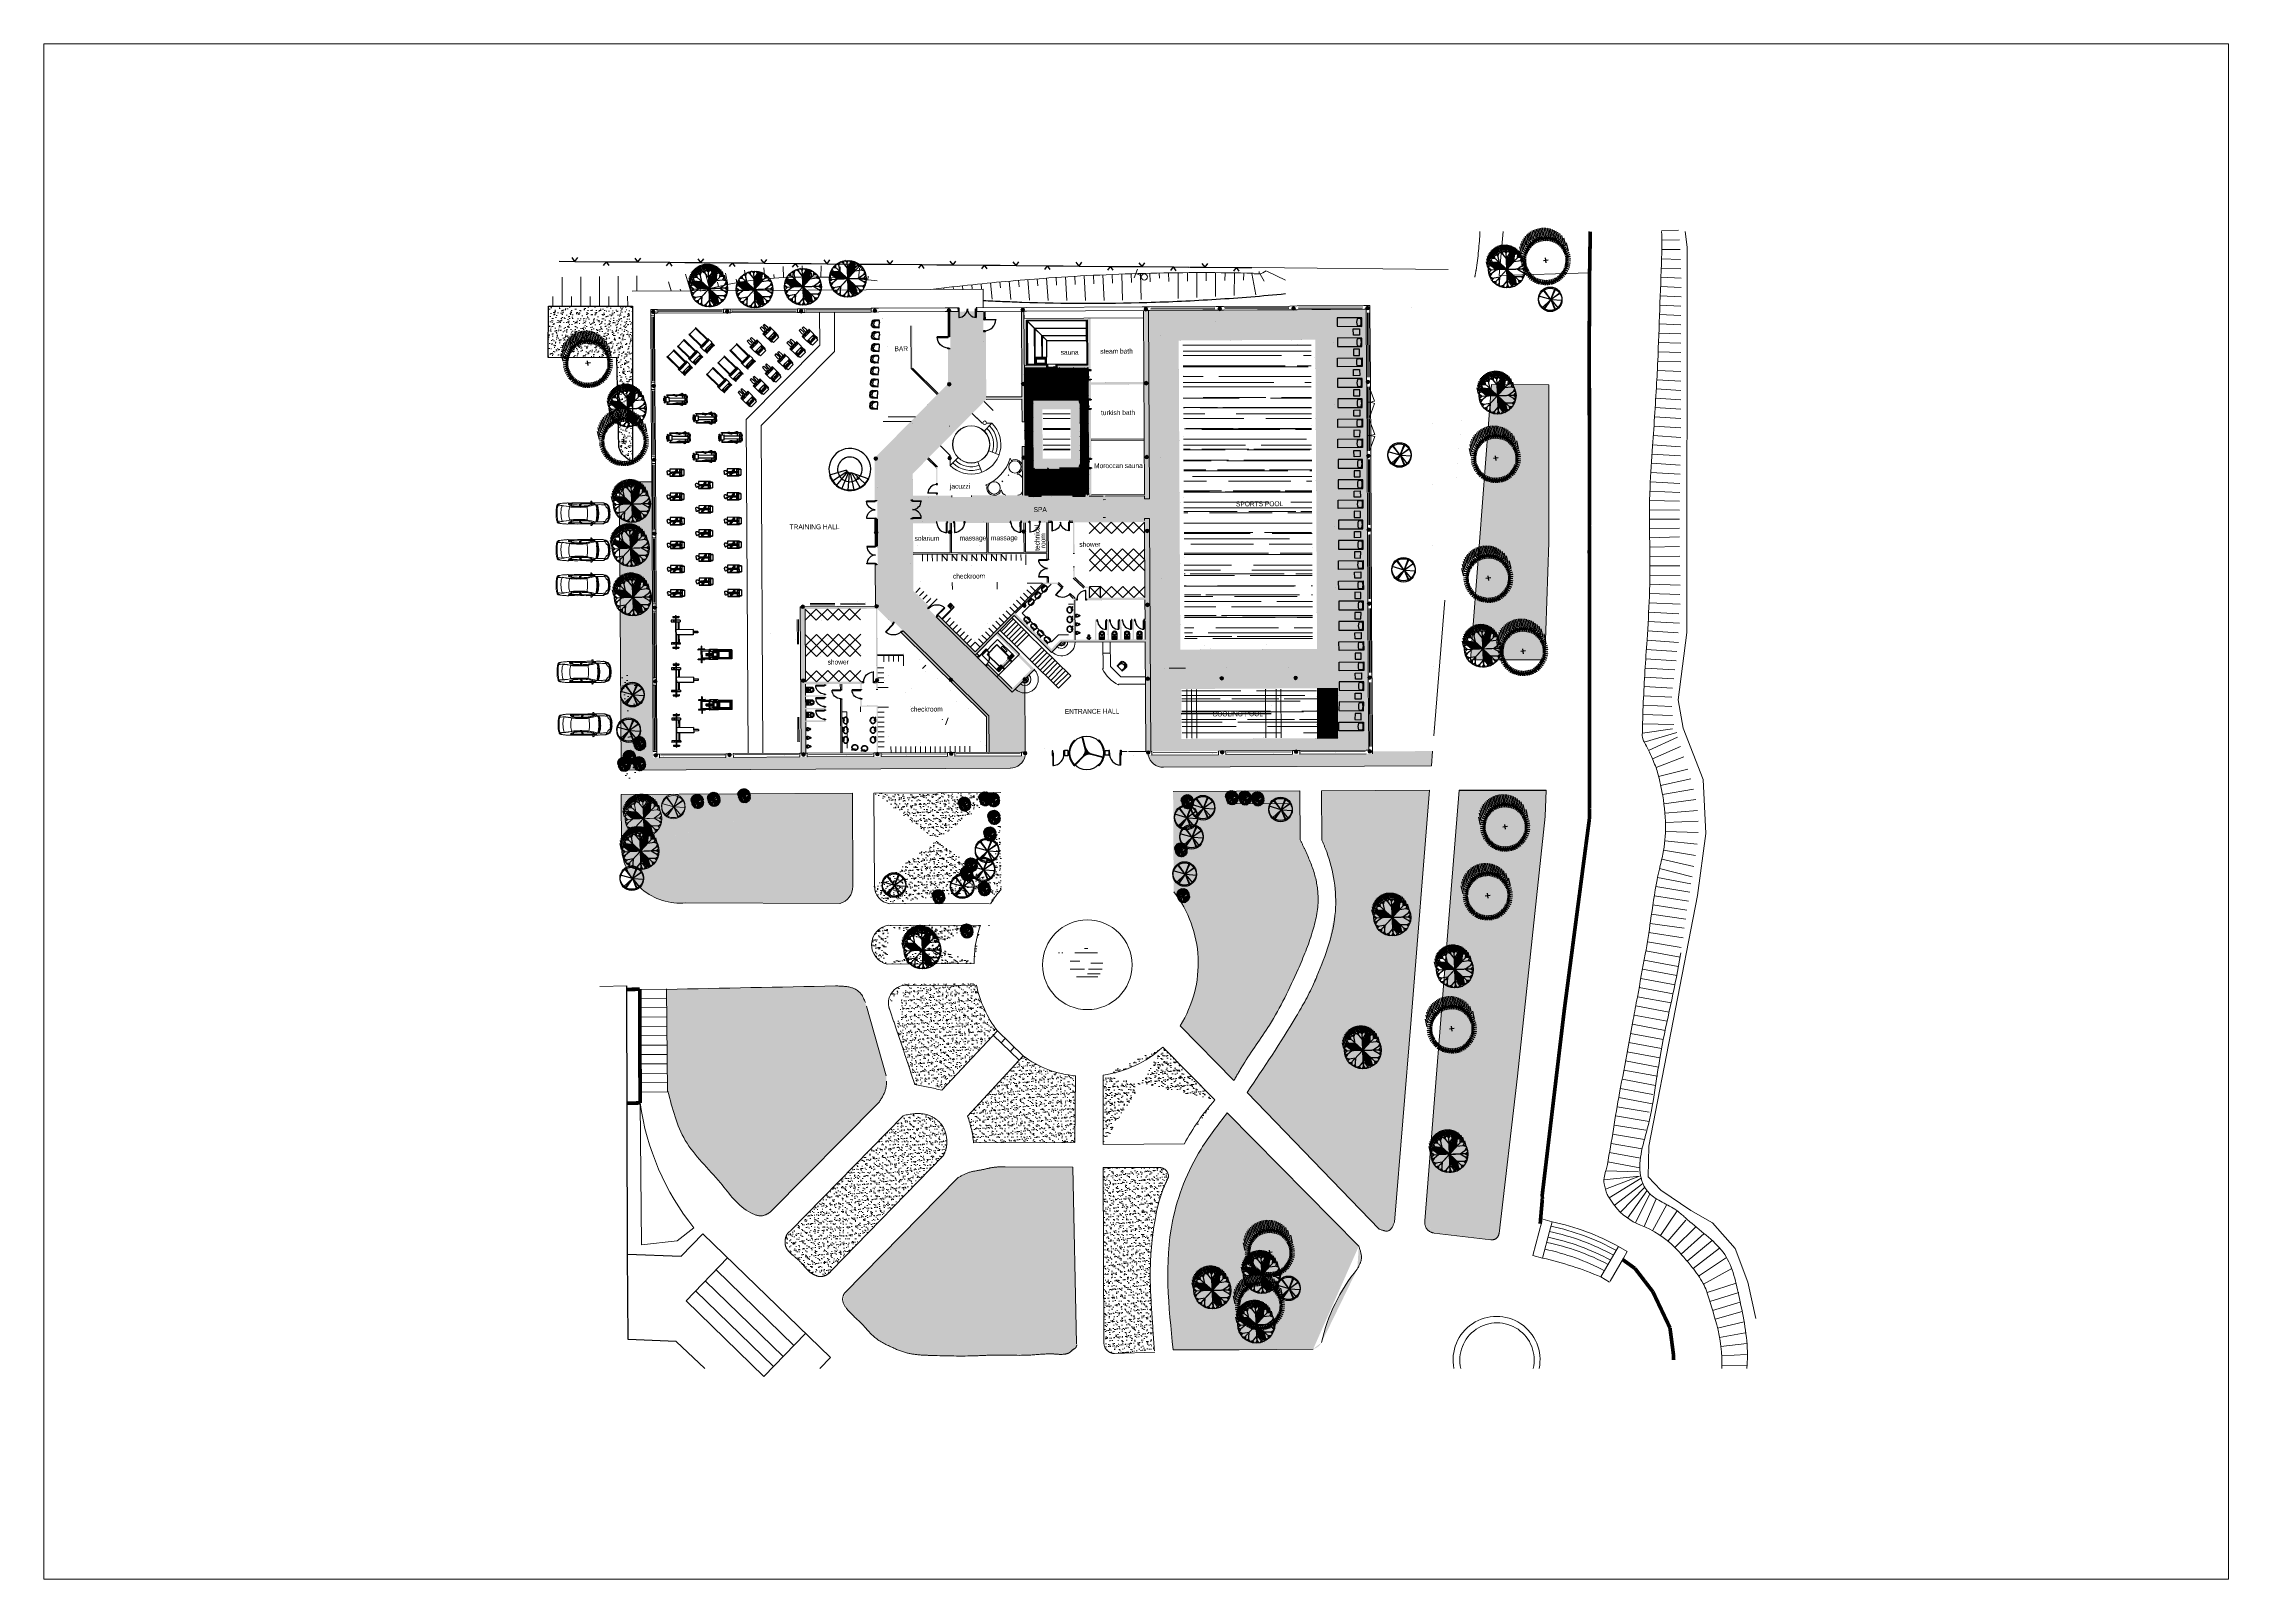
# Paper-space layout 'dwgmodels.com' of a CAD drawing. Header units: millimetres. Extents: x -18 to 271, y -5 to 199.
# The model-space entities are those that its viewports show. They can reach past a viewport. Long polylines and large blocks are cut down to what shows.
import ezdxf

# ---------------------------------------------------------------- set-up
doc = ezdxf.new("R2010")
doc.units = ezdxf.units.MM
for name, pattern in [('ACAD_ISO03W100', [30, 12, -18]), ('ADOT', [10, 0, -10]), ('ADOT1', [1.6, 0.1, -1.5]), ('DOT', [6.35, 0, -6.35])]:
    doc.linetypes.add(name, pattern=pattern)
for name, color, linetype in [('contur floor', 175, 'Continuous'), ('doors', 4, 'Continuous'), ('dwgmodels.com', 7, 'Continuous'), ('furniture', 34, 'Continuous'), ('graas', 72, 'Continuous'), ('hatch', 252, 'Continuous'), ('sanitari', 144, 'Continuous'), ('txt', 164, 'Continuous'), ('wall', 5, 'Continuous'), ('windows', 4, 'Continuous')]:
    doc.layers.add(name, color=color, linetype=linetype)
doc.layers.add('plants', color=3, linetype='Continuous', lineweight=25)
doc.styles.add('KOTE', font='romrust.shx', dxfattribs={"width": 0.8})
pattern_1 = [(37.5, (25327.6, 41406.1), (-16.0003, 489.4132), [0, -386.08, 0, -431.8, 0, -412.75]), (7.5, (25327.6, 41406.1), (449.5233, 716.825), [0, -208.28, 0, -347.98, 0, -133.35]), (327.5, (25015.17, 41406.1), (790.9924, 1.4372), [0, -127, 0, -457.2, 0, -596.9]), (317.5, (25015.2, 41406.1), (763.5565, 222.9293), [0, -63.5, 0, -299.72, 0, -342.9])]
pattern_2 = [(0, (25327.6, 41406.1), (2794, 1270), [19050, -2540, 6350, -1270]), (0, (27016.7, 42041.1), (-1270, 1689.1), [3810, -419.1, 7620, -952.5]), (0, (25962.6, 42485.6), (6604, 850.9), [10160, -1778, 5080, -1270])]

# ---------------------------------------------------------------- blocks, each defined once
blk = doc.blocks.new('main door')
at = {"layer": 'doors'}
for p, q in [((-1371, 46), (-1440, 46)), ((0, 0), (-1371, 0)), ((-347, 29), (-1337, 29)), ((-1337, -29), (-1337, 29)), ((-347, 0), (-1257, 0)), ((-1032, 1004), (-1075, 1047)), ((-1004, 1032), (-1047, 1075)), ((-46, 1371), (-46, 1440)), ((629, 1089), (0, 0)), ((629, -1090), (0, 0)), ((46, 1371), (46, 1439)), ((149, 315), (644, 1172)), ((149, 315), (644, 1172)), ((174, 300), (686, 1188)), ((198, 286), (693, 1143)), ((198, 286), (693, 1143)), ((1371, 46), (1439, 46)), ((-1371, -46), (-1439, -46)), ((-347, -29), (-1337, -29)), ((-46, -1371), (-46, -1439)), ((46, -1371), (46, -1440)), ((174, -301), (686, -1189)), ((1004, -1032), (1046, -1075)), ((1032, -1004), (1075, -1047)), ((1371, -46), (1440, -46))]:
    blk.add_line(p, q, dxfattribs=at)
at = {"layer": 'doors', "elevation": 0}
for points in [[(-1944, 1944), (-2651, 1237), (-2623, 1209), (-1916, 1916), (-1944, 1944)], [(1944, -1944), (1237, -2651), (1209, -2623), (1916, -1916), (1944, -1944)]]:
    blk.add_lwpolyline(points, dxfattribs=at)
for points in [[(-347, 29), (-347, -29), (-1337, -29), (-1337, 29)], [(149, -316), (198, -287), (693, -1144), (644, -1173)], [(149, -316), (198, -287), (693, -1144), (644, -1173)]]:
    blk.add_lwpolyline(points, close=True, dxfattribs=at)
at = {"layer": 'doors'}
blk.add_circle((0, 0), 1371, dxfattribs=at)
for centre, radius, start, end in [((-2012, 1898), 919, 225.95505, 320.07053), ((0, 0), 1440, 135.80762, 181.97591), ((0, 0), 1440, 88.18098, 134.21602), ((-395, 685), 658, 274.216, 325.74801), ((-406, 704), 707, 274.82073, 325.14811), ((0, 0), 1440, 268.1808, 1.81902), ((813, -1), 707, 154.82073, 205.14811), ((791, -1), 658, 154.216, 205.74801), ((-405, -705), 707, 34.82073, 85.14811), ((-394, -686), 658, 34.216, 85.74801), ((1898, -2012), 919, 129.92947, 224.04495)]:
    blk.add_arc(centre, radius, start, end, dxfattribs=at)
for points in [[(-1916, 1916), (-1944, 1944), (-2623, 1209), (-2651, 1237)], [(1916, -1916), (1944, -1944), (1209, -2623), (1237, -2651)]]:
    blk.add_solid(points, dxfattribs=at)
at = {"layer": 'doors', "color": 7}
for points in [[(-347, 29), (-1337, 29), (-347, -29), (-1337, -29)], [(198, 285), (693, 1142), (149, 314), (644, 1171)], [(149, -316), (644, -1173), (198, -287), (693, -1144)]]:
    blk.add_solid(points, dxfattribs=at)
at = {"layer": 'windows'}
for points in [[(-1895, 1994), (-1803, 2086), (-1838, 2121), (-2121, 1838), (-2086, 1803), (-1895, 1994)], [(-1258, 1357), (-1166, 1449), (-1131, 1414), (-1414, 1131), (-1449, 1166), (-1258, 1357)], [(1357, -1258), (1449, -1166), (1414, -1131), (1131, -1414), (1166, -1449), (1357, -1258)], [(1994, -1895), (2086, -1803), (2121, -1838), (1838, -2121), (1803, -2086), (1994, -1895)]]:
    blk.add_lwpolyline(points, dxfattribs=at)
at = {"layer": 'windows', "color": 5}
for points in [[(-1203, 920), (-920, 1203), (-1131, 1414), (-1414, 1131), (-1203, 920)], [(920, -1203), (1203, -920), (1414, -1131), (1131, -1414), (920, -1203)]]:
    blk.add_lwpolyline(points, dxfattribs=at)
blk = doc.blocks.new('476_3')
for p, q in [((-4.942, 0), (-2.443, 0)), ((-2.443, 0), (-2.887, 0.61)), ((-2.443, 0), (-1.999, 0.61)), ((-2.443, 0), (2.554, 0)), ((-2.443, 0), (-2.443, 0)), ((2.499, 0), (2.055, -0.61)), ((2.499, 0), (4.998, 0)), ((2.499, 0), (2.943, -0.61))]:
    blk.add_line(p, q)
blk = doc.blocks.new('тренажер3')
at = {"color": 0, "linetype": 'Continuous'}
for p, q in [((-1.2, 0.16), (-1.2, 0.07)), ((-1.07, 0.16), (-1.2, 0.16)), ((-0.28, 0.07), (-1.2, 0.07)), ((-1.19, 0.07), (-1.19, -0.07)), ((-1.16, 0.16), (-1.16, 0.07)), ((-1.08, 0.05), (-1.15, 0.05)), ((-1.15, 0.05), (-1.15, -0.05)), ((-1.14, 0.24), (-1.14, 0.16)), ((-0.98, 0.24), (-1.14, 0.24)), ((-1.11, 0.21), (-0.98, 0.2)), ((-1.11, 0.21), (-1.11, 0.16)), ((-1.08, 0.05), (-1.08, -0.05)), ((-1.07, 0.16), (-1.07, 0.07)), ((-0.97, 0.26), (-0.98, 0.24)), ((-0.98, 0.24), (-0.98, 0.23)), ((-0.95, 0.23), (-0.98, 0.23)), ((-0.98, 0.23), (-0.98, 0.11)), ((-0.95, 0.11), (-0.98, 0.11)), ((-0.96, 0.28), (-0.97, 0.26)), ((-0.97, 0.26), (-0.97, 0.26)), ((-0.95, 0.29), (-0.96, 0.28)), ((-0.96, 0.28), (-0.96, 0.28)), ((-0.93, 0.3), (-0.95, 0.29)), ((-0.94, 0.26), (-0.95, 0.25)), ((-0.95, 0.25), (-0.95, 0.24)), ((-0.95, 0.24), (-0.95, 0.23)), ((-0.83, 0.24), (-0.95, 0.24)), ((-0.95, 0.23), (-0.95, 0.11)), ((-0.85, 0.21), (-0.95, 0.22)), ((-0.95, 0.2), (-0.85, 0.19)), ((-0.93, 0.27), (-0.94, 0.27)), ((-0.94, 0.27), (-0.94, 0.26)), ((-0.93, 0.3), (-0.92, 0.3)), ((-0.92, 0.27), (-0.93, 0.27)), ((-0.78, 0.22), (-0.93, 0.22)), ((-0.91, 0.3), (-0.92, 0.3)), ((-0.67, 0.18), (-0.92, 0.27)), ((-0.66, 0.2), (-0.91, 0.3)), ((-0.85, 0.21), (-0.86, 0.2)), ((-0.85, 0.21), (-0.86, 0.2)), ((-0.86, 0.2), (-0.86, 0.2)), ((-0.86, 0.2), (-0.85, 0.19)), ((-0.86, 0.2), (-0.85, 0.2)), ((-0.85, 0.21), (-0.85, 0.21)), ((-0.85, 0.21), (-0.85, 0.21)), ((-0.85, 0.21), (-0.85, 0.21)), ((-0.85, 0.21), (-0.73, 0.2)), ((-0.85, 0.2), (-0.85, 0.19)), ((-0.85, 0.19), (-0.85, 0.19)), ((-0.85, 0.19), (-0.69, 0.18)), ((-0.56, 0.24), (-0.75, 0.24)), ((-0.58, 0.22), (-0.7, 0.22)), ((-0.69, 0.18), (-0.69, 0.18)), ((-0.69, 0.18), (-0.69, 0.18)), ((-0.65, 0.17), (-0.67, 0.18)), ((-0.64, 0.2), (-0.66, 0.2)), ((-0.64, 0.17), (-0.65, 0.17)), ((-0.63, 0.2), (-0.64, 0.2)), ((-0.62, 0.17), (-0.64, 0.17)), ((-0.56, 0.22), (-0.63, 0.2)), ((-0.49, 0.21), (-0.62, 0.17)), ((-0.46, 0.24), (-0.56, 0.24)), ((-0.56, 0.24), (-0.56, 0.22)), ((-0.46, 0.21), (-0.49, 0.21)), ((-0.46, 0.24), (-0.46, 0.21)), ((-0.15, 0.24), (-0.46, 0.24)), ((-0.15, 0.22), (-0.46, 0.22)), ((-0.05, 0.12), (-0.28, 0.12)), ((-0.28, 0.12), (-0.28, -0.12)), ((-0.2, 0.22), (-0.2, 0.12)), ((-0.18, 0.22), (-0.18, 0.12)), ((-0.15, 0.24), (-0.15, 0.22)), ((-0.12, 0.12), (-0.12, -0.12)), ((-0.03, 0.17), (-0.07, 0.17)), ((-0.07, 0.17), (-0.07, 0.12)), ((-0.05, 0.12), (-0.05, -0.12)), ((0, 0.07), (-0.05, 0.07)), ((-0.03, 0.17), (-0.03, 0.07)), ((0, 0.07), (0, -0.07)), ((-0.28, -0.07), (-1.2, -0.07)), ((-1.2, -0.07), (-1.2, -0.16)), ((-1.2, -0.16), (-1.07, -0.16)), ((-1.16, -0.07), (-1.16, -0.16)), ((-1.08, -0.05), (-1.15, -0.05)), ((-1.14, -0.16), (-1.14, -0.24)), ((-1.04, -0.22), (-1.14, -0.22)), ((-1.11, -0.24), (-1.14, -0.24)), ((-1.11, -0.16), (-1.11, -0.22)), ((-1.11, -0.24), (-0.98, -0.23)), ((-1.11, -0.24), (-1.11, -0.24)), ((-1.11, -0.24), (-1.11, -0.24)), ((-1.07, -0.07), (-1.07, -0.16)), ((-0.98, -0.24), (-1.05, -0.24)), ((-0.98, -0.21), (-1.04, -0.22)), ((-0.98, -0.11), (-0.98, -0.23)), ((-0.95, -0.11), (-0.98, -0.11)), ((-0.95, -0.23), (-0.98, -0.23)), ((-0.98, -0.24), (-0.98, -0.23)), ((-0.97, -0.26), (-0.98, -0.24)), ((-0.97, -0.26), (-0.97, -0.26)), ((-0.96, -0.28), (-0.97, -0.26)), ((-0.96, -0.28), (-0.96, -0.28)), ((-0.95, -0.29), (-0.96, -0.28)), ((-0.95, -0.11), (-0.95, -0.23)), ((-0.84, -0.2), (-0.95, -0.21)), ((-0.95, -0.23), (-0.84, -0.22)), ((-0.95, -0.24), (-0.95, -0.23)), ((-0.95, -0.25), (-0.95, -0.24)), ((-0.83, -0.24), (-0.95, -0.24)), ((-0.94, -0.26), (-0.95, -0.25)), ((-0.93, -0.3), (-0.95, -0.29)), ((-0.94, -0.27), (-0.94, -0.26)), ((-0.93, -0.27), (-0.94, -0.27)), ((-0.92, -0.27), (-0.93, -0.27)), ((-0.93, -0.3), (-0.92, -0.3)), ((-0.67, -0.18), (-0.92, -0.27)), ((-0.91, -0.3), (-0.92, -0.3)), ((-0.66, -0.2), (-0.91, -0.3)), ((-0.84, -0.2), (-0.72, -0.19)), ((-0.84, -0.2), (-0.84, -0.2)), ((-0.84, -0.2), (-0.84, -0.21)), ((-0.84, -0.2), (-0.84, -0.21)), ((-0.84, -0.21), (-0.84, -0.21)), ((-0.84, -0.21), (-0.84, -0.22)), ((-0.84, -0.21), (-0.84, -0.21)), ((-0.84, -0.21), (-0.84, -0.22)), ((-0.84, -0.22), (-0.76, -0.21)), ((-0.84, -0.22), (-0.84, -0.22)), ((-0.84, -0.22), (-0.84, -0.22)), ((-0.84, -0.22), (-0.84, -0.22)), ((-0.78, -0.22), (-0.82, -0.22)), ((-0.56, -0.24), (-0.75, -0.24)), ((-0.58, -0.22), (-0.7, -0.22)), ((-0.65, -0.17), (-0.67, -0.18)), ((-0.64, -0.2), (-0.66, -0.2)), ((-0.64, -0.17), (-0.65, -0.17)), ((-0.62, -0.17), (-0.64, -0.17)), ((-0.63, -0.2), (-0.64, -0.2)), ((-0.56, -0.22), (-0.63, -0.2)), ((-0.49, -0.21), (-0.62, -0.17)), ((-0.56, -0.22), (-0.56, -0.24)), ((-0.56, -0.24), (-0.46, -0.24)), ((-0.46, -0.21), (-0.49, -0.21)), ((-0.46, -0.21), (-0.46, -0.24)), ((-0.15, -0.22), (-0.46, -0.22)), ((-0.15, -0.24), (-0.46, -0.24)), ((-0.05, -0.12), (-0.28, -0.12)), ((-0.2, -0.12), (-0.2, -0.22)), ((-0.18, -0.12), (-0.18, -0.22)), ((-0.15, -0.22), (-0.15, -0.24)), ((-0.07, -0.12), (-0.07, -0.17)), ((-0.03, -0.17), (-0.07, -0.17)), ((0, -0.07), (-0.05, -0.07)), ((-0.03, -0.07), (-0.03, -0.17))]:
    blk.add_line(p, q, dxfattribs=at)
blk = doc.blocks.new('тренажер6')
at = {"color": 0, "linetype": 'Continuous'}
for p, q in [((0, 0.23), (0.69, 0.23)), ((0, 0.23), (0, -0.23)), ((0.69, 0.18), (0, 0.18)), ((0.03, 0.01), (0.08, 0.01)), ((0.03, -0.01), (0.03, 0.01)), ((0.05, 0.18), (0.05, 0.01)), ((0.08, 0.18), (0.08, -0.18)), ((0.09, 0.18), (0.09, -0.18)), ((0.11, 0.15), (0.64, 0.15)), ((0.11, -0.15), (0.11, 0.15)), ((0.64, -0.15), (0.64, 0.15)), ((0.67, 0.23), (0.67, 0.18)), ((0.67, 0.18), (0.67, -0.18)), ((0.69, 0.23), (0.68, 0.21)), ((0.68, 0.21), (0.68, 0.2)), ((0.68, 0.2), (0.69, 0.18)), ((0.7, 0.24), (0.69, 0.23)), ((0.69, 0.18), (0.7, 0.16)), ((0.72, 0.25), (0.7, 0.24)), ((0.7, 0.16), (0.72, 0.16)), ((0.72, 0.25), (1.12, 0.25)), ((0.72, 0.15), (0.73, 0.17)), ((0.72, 0.16), (0.73, 0.16)), ((0.72, 0.14), (0.72, 0.15)), ((0.72, 0.12), (0.72, 0.14)), ((0.73, 0.11), (0.72, 0.12)), ((0.73, 0.17), (0.74, 0.18)), ((0.73, 0.15), (0.74, 0.17)), ((0.73, 0.16), (0.73, 0.16)), ((0.73, 0.14), (0.73, 0.15)), ((0.73, 0.12), (0.73, 0.14)), ((0.74, 0.11), (0.73, 0.12)), ((0.73, 0.12), (0.73, -0.12)), ((0.74, 0.1), (0.73, 0.11)), ((0.74, 0.17), (0.75, 0.18)), ((0.74, 0.18), (0.76, 0.18)), ((0.75, 0.1), (0.74, 0.11)), ((0.76, 0.1), (0.74, 0.1)), ((0.75, 0.18), (0.77, 0.18)), ((0.77, 0.1), (0.75, 0.1)), ((0.77, 0.19), (0.76, 0.18)), ((0.92, 0.18), (0.76, 0.18)), ((0.76, 0.18), (0.76, 0.18)), ((0.99, 0.15), (0.76, 0.15)), ((0.76, 0.15), (0.76, 0.12)), ((0.76, 0.12), (0.99, 0.12)), ((0.76, 0.1), (0.76, -0.1)), ((0.92, 0.1), (0.76, 0.1)), ((0.77, 0.2), (0.77, 0.2)), ((0.77, 0.2), (0.77, 0.19)), ((0.94, 0.2), (0.77, 0.2)), ((0.77, 0.12), (0.77, 0.15)), ((0.92, 0.2), (0.91, 0.2)), ((0.92, 0.19), (0.92, 0.2)), ((0.92, 0.18), (0.92, 0.19)), ((0.92, 0.15), (0.92, 0.18)), ((0.92, 0.18), (0.92, 0.18)), ((0.92, -0.12), (0.92, 0.12)), ((0.95, 0.19), (0.94, 0.2)), ((0.94, 0.2), (0.94, 0.2)), ((0.95, 0.18), (0.95, 0.19)), ((0.98, 0.18), (0.95, 0.18)), ((0.95, 0.15), (0.95, 0.18)), ((0.95, 0.17), (0.95, 0.18)), ((0.95, -0.12), (0.95, 0.12)), ((0.98, 0.15), (0.98, 0.18)), ((0.98, 0.16), (1.12, 0.16)), ((0.98, -0.12), (0.98, 0.12)), ((1.31, 0.05), (0.98, 0.05)), ((1.31, 0.01), (0.98, 0.01)), ((0.99, 0.12), (0.99, 0.15)), ((1.11, 0.24), (1.09, 0.23)), ((1.09, 0.23), (1.09, 0.21)), ((1.09, 0.21), (1.09, 0.2)), ((1.09, 0.2), (1.09, 0.18)), ((1.09, 0.18), (1.11, 0.16)), ((1.1, 0.23), (1.7, 0.23)), ((1.1, 0.18), (1.1, 0.23)), ((1.56, 0.18), (1.1, 0.18)), ((1.12, 0.25), (1.11, 0.24)), ((1.11, 0.16), (1.12, 0.16)), ((1.14, 0.25), (1.12, 0.25)), ((1.12, 0.16), (1.14, 0.16)), ((1.13, 0.13), (1.13, 0.05)), ((1.16, 0.13), (1.13, 0.13)), ((1.16, 0.24), (1.14, 0.25)), ((1.14, 0.23), (1.14, 0.18)), ((1.14, 0.16), (1.16, 0.17)), ((1.16, 0.23), (1.16, 0.24)), ((1.16, 0.17), (1.16, 0.18)), ((1.16, 0.13), (1.16, 0.05)), ((1.18, -0.01), (1.18, 0.01)), ((1.31, 0.05), (1.31, 0.01)), ((1.36, 0.27), (1.7, 0.27)), ((1.36, 0.23), (1.36, 0.27)), ((1.51, 0.43), (1.54, 0.43)), ((1.51, 0.27), (1.51, 0.43)), ((1.51, 0.18), (1.51, -0.18)), ((1.54, 0.27), (1.54, 0.43)), ((1.56, 0.23), (1.56, -0.23)), ((1.7, 0.23), (1.7, 0.27)), ((0, -0.18), (0.69, -0.18)), ((0, -0.23), (0.69, -0.23)), ((0.03, -0.01), (0.08, -0.01)), ((0.05, -0.01), (0.05, -0.18)), ((0.64, -0.15), (0.11, -0.15)), ((0.67, -0.18), (0.67, -0.23)), ((0.69, -0.18), (0.68, -0.2)), ((0.68, -0.2), (0.68, -0.21)), ((0.68, -0.21), (0.69, -0.23)), ((0.7, -0.16), (0.69, -0.18)), ((0.69, -0.23), (0.7, -0.24)), ((0.72, -0.16), (0.7, -0.16)), ((0.7, -0.24), (0.72, -0.25)), ((0.72, -0.12), (0.73, -0.11)), ((0.72, -0.14), (0.72, -0.12)), ((0.72, -0.15), (0.72, -0.14)), ((0.73, -0.17), (0.72, -0.15)), ((0.72, -0.16), (0.73, -0.16)), ((0.72, -0.25), (1.12, -0.25)), ((0.73, -0.11), (0.74, -0.1)), ((0.73, -0.12), (0.74, -0.11)), ((0.73, -0.14), (0.73, -0.12)), ((0.73, -0.15), (0.73, -0.14)), ((0.74, -0.17), (0.73, -0.15)), ((0.73, -0.16), (0.73, -0.16)), ((0.74, -0.18), (0.73, -0.17)), ((0.74, -0.11), (0.75, -0.1)), ((0.74, -0.1), (0.76, -0.1)), ((0.75, -0.18), (0.74, -0.17)), ((0.76, -0.18), (0.74, -0.18)), ((0.75, -0.1), (0.77, -0.1)), ((0.77, -0.18), (0.75, -0.18)), ((0.76, -0.1), (0.92, -0.1)), ((0.76, -0.12), (0.76, -0.15)), ((0.99, -0.12), (0.76, -0.12)), ((0.76, -0.15), (0.99, -0.15)), ((0.76, -0.18), (0.76, -0.18)), ((0.76, -0.18), (0.77, -0.19)), ((0.92, -0.18), (0.76, -0.18)), ((0.77, -0.15), (0.77, -0.12)), ((0.77, -0.19), (0.77, -0.2)), ((0.77, -0.2), (0.77, -0.2)), ((0.77, -0.2), (0.94, -0.2)), ((0.91, -0.2), (0.92, -0.2)), ((0.92, -0.18), (0.92, -0.15)), ((0.92, -0.19), (0.92, -0.18)), ((0.92, -0.18), (0.92, -0.18)), ((0.92, -0.2), (0.92, -0.19)), ((0.94, -0.2), (0.95, -0.19)), ((0.94, -0.2), (0.94, -0.2)), ((0.95, -0.18), (0.95, -0.15)), ((0.95, -0.18), (0.95, -0.17)), ((0.95, -0.18), (0.98, -0.18)), ((0.95, -0.19), (0.95, -0.18)), ((1.31, -0.01), (0.98, -0.01)), ((1.31, -0.05), (0.98, -0.05)), ((0.98, -0.18), (0.98, -0.15)), ((0.98, -0.16), (1.12, -0.16)), ((0.99, -0.15), (0.99, -0.12)), ((1.11, -0.16), (1.09, -0.18)), ((1.09, -0.18), (1.09, -0.2)), ((1.09, -0.2), (1.09, -0.21)), ((1.09, -0.21), (1.09, -0.23)), ((1.09, -0.23), (1.11, -0.24)), ((1.1, -0.18), (1.56, -0.18)), ((1.1, -0.23), (1.1, -0.18)), ((1.1, -0.23), (1.7, -0.23)), ((1.12, -0.16), (1.11, -0.16)), ((1.11, -0.24), (1.12, -0.25)), ((1.14, -0.16), (1.12, -0.16)), ((1.12, -0.25), (1.14, -0.25)), ((1.13, -0.05), (1.13, -0.13)), ((1.13, -0.13), (1.16, -0.13)), ((1.16, -0.17), (1.14, -0.16)), ((1.14, -0.18), (1.14, -0.23)), ((1.14, -0.25), (1.16, -0.24)), ((1.16, -0.05), (1.16, -0.13)), ((1.16, -0.18), (1.16, -0.17)), ((1.16, -0.24), (1.16, -0.23)), ((1.31, -0.01), (1.31, -0.05)), ((1.36, -0.27), (1.36, -0.23)), ((1.36, -0.27), (1.7, -0.27)), ((1.51, -0.42), (1.51, -0.27)), ((1.51, -0.42), (1.54, -0.42)), ((1.54, -0.42), (1.54, -0.27)), ((1.7, -0.27), (1.7, -0.23))]:
    blk.add_line(p, q, dxfattribs=at)
blk = doc.blocks.new('трнеажер5')
at = {"color": 0, "linetype": 'Continuous'}
for p, q in [((-1.13, 0.61), (-1.35, 0.61)), ((-1.35, 0.61), (-1.35, 0.53)), ((-1.35, 0.53), (-1.13, 0.53)), ((-1.27, 0.81), (-1.27, 0.75)), ((-1.27, 0.81), (-0.97, 0.81)), ((-1.27, 0.75), (-0.97, 0.75)), ((-1.24, 0.61), (-1.24, 0.53)), ((-1.21, 0.61), (-1.21, 0.53)), ((-1.13, 0.86), (-1.13, 0.81)), ((-1.13, 0.86), (-1.11, 0.86)), ((-1.13, 0.75), (-1.13, -0.75)), ((-1.11, 0.86), (-1.11, 0.81)), ((-1.11, 0.75), (-1.11, -0.75)), ((-0.9, 0.61), (-1.11, 0.61)), ((-1.11, 0.53), (-0.9, 0.53)), ((-0.24, 0.13), (-1.11, 0.13)), ((-1, 0.53), (-1, 0.13)), ((-0.97, 0.81), (-0.97, 0.75)), ((-0.96, 0.53), (-0.96, 0.13)), ((-0.9, 0.61), (-0.9, 0.53)), ((-0.24, 0.13), (-0.24, -0.13)), ((-0.24, 0.13), (-0.24, -0.13)), ((0, 0.04), (-0.24, 0.04)), ((0, 0.04), (0, -0.04)), ((0, 0.04), (0, -0.04)), ((-1.13, -0.53), (-1.35, -0.53)), ((-1.35, -0.53), (-1.35, -0.61)), ((-1.13, -0.61), (-1.35, -0.61)), ((-1.27, -0.75), (-1.27, -0.81)), ((-1.27, -0.75), (-0.97, -0.75)), ((-1.27, -0.81), (-0.97, -0.81)), ((-1.24, -0.53), (-1.24, -0.61)), ((-1.21, -0.53), (-1.21, -0.61)), ((-1.13, -0.81), (-1.13, -0.86)), ((-1.13, -0.86), (-1.11, -0.86)), ((-0.24, -0.13), (-1.11, -0.13)), ((-0.9, -0.53), (-1.11, -0.53)), ((-0.9, -0.61), (-1.11, -0.61)), ((-1.11, -0.81), (-1.11, -0.86)), ((-1, -0.13), (-1, -0.53)), ((-0.97, -0.75), (-0.97, -0.81)), ((-0.96, -0.13), (-0.96, -0.53)), ((-0.9, -0.53), (-0.9, -0.61)), ((0, -0.04), (-0.24, -0.04))]:
    blk.add_line(p, q, dxfattribs=at)
blk = doc.blocks.new('тренажер1')
at = {"color": 0, "linetype": 'Continuous'}
for p, q in [((1.09, 0.3), (-0.02, 0.3)), ((-0.02, 0.3), (-0.02, 0.25)), ((-0.02, 0.25), (1.01, 0.25)), ((0, 0.25), (0, -0.25)), ((1.32, 0.35), (1, 0.35)), ((1, 0.35), (1, 0.3)), ((1.01, 0.3), (1.01, -0.3)), ((1.05, 0.3), (1.05, -0.3)), ((1.05, 0.25), (1.12, 0.25)), ((1.09, 0.3), (1.1, 0.3)), ((1.1, 0.3), (1.1, 0.3)), ((1.1, 0.3), (1.1, 0.3)), ((1.1, 0.3), (1.11, 0.29)), ((1.11, 0.29), (1.11, 0.29)), ((1.11, 0.29), (1.12, 0.29)), ((1.12, 0.29), (1.12, 0.28)), ((1.12, 0.28), (1.12, 0.28)), ((1.12, 0.28), (1.12, 0.27)), ((1.12, 0.27), (1.12, -0.27)), ((1.33, 0.35), (1.32, 0.35)), ((1.32, 0.35), (1.32, 0.35)), ((1.34, 0.34), (1.33, 0.35)), ((1.33, 0.35), (1.33, 0.35)), ((1.34, 0.33), (1.34, 0.34)), ((1.34, 0.34), (1.34, 0.34)), ((1.35, 0.33), (1.34, 0.33)), ((1.34, 0.33), (1.34, 0.33)), ((1.58, 0.33), (1.34, 0.33)), ((1.35, 0.32), (1.35, 0.33)), ((1.35, -0.32), (1.35, 0.32)), ((1.58, 0.3), (1.35, 0.3)), ((1.35, 0.25), (1.47, 0.25)), ((1.36, 0.19), (1.35, 0.18)), ((1.35, 0.18), (1.35, 0.18)), ((1.35, 0.18), (1.35, 0.18)), ((1.35, 0.18), (1.35, 0.17)), ((1.35, 0.17), (1.35, -0.17)), ((1.37, 0.2), (1.36, 0.2)), ((1.36, 0.2), (1.36, 0.19)), ((1.36, 0.19), (1.36, 0.19)), ((1.38, 0.2), (1.37, 0.2)), ((1.37, 0.2), (1.37, 0.2)), ((1.51, 0.2), (1.38, 0.2)), ((1.45, 0.25), (1.45, 0.2)), ((1.45, 0.13), (1.45, -0.13)), ((1.48, 0.13), (1.45, 0.13)), ((1.47, 0.3), (1.47, 0.25)), ((1.48, -0.13), (1.48, 0.13)), ((1.48, -0.13), (1.48, 0.13)), ((1.49, 0.3), (1.49, 0.2)), ((1.51, 0.2), (1.5, 0.2)), ((1.5, 0.2), (1.5, 0.2)), ((1.52, 0.2), (1.51, 0.2)), ((1.51, 0.19), (1.51, 0.2)), ((1.51, 0.2), (1.51, 0.2)), ((1.52, 0.19), (1.51, 0.19)), ((1.53, 0.19), (1.52, 0.2)), ((1.52, 0.2), (1.52, 0.2)), ((1.52, 0.2), (1.52, 0.2)), ((1.52, 0.18), (1.52, 0.19)), ((1.52, 0.17), (1.52, 0.18)), ((1.52, 0.18), (1.52, 0.18)), ((1.52, 0.18), (1.52, 0.18)), ((1.52, -0.17), (1.52, 0.17)), ((1.53, 0.18), (1.53, 0.19)), ((1.53, 0.19), (1.53, 0.19)), ((1.54, 0.18), (1.53, 0.18)), ((1.54, 0.17), (1.54, 0.18)), ((1.54, 0.18), (1.54, 0.18)), ((1.54, -0.17), (1.54, 0.17)), ((1.55, 0.3), (1.55, -0.3)), ((1.58, 0.33), (1.58, 0.3)), ((-0.02, -0.25), (-0.02, -0.3)), ((1.01, -0.25), (-0.02, -0.25)), ((1.09, -0.3), (-0.02, -0.3)), ((1, -0.3), (1, -0.35)), ((1, -0.35), (1.32, -0.35)), ((1.12, -0.25), (1.05, -0.25)), ((1.1, -0.3), (1.09, -0.3)), ((1.11, -0.29), (1.1, -0.3)), ((1.1, -0.3), (1.1, -0.3)), ((1.1, -0.3), (1.1, -0.3)), ((1.12, -0.29), (1.11, -0.29)), ((1.11, -0.29), (1.11, -0.29)), ((1.12, -0.27), (1.12, -0.28)), ((1.12, -0.28), (1.12, -0.28)), ((1.12, -0.28), (1.12, -0.29)), ((1.32, -0.35), (1.32, -0.35)), ((1.32, -0.35), (1.33, -0.35)), ((1.33, -0.35), (1.34, -0.34)), ((1.33, -0.35), (1.33, -0.35)), ((1.34, -0.34), (1.34, -0.33)), ((1.34, -0.33), (1.35, -0.33)), ((1.58, -0.33), (1.34, -0.33)), ((1.34, -0.34), (1.34, -0.34)), ((1.34, -0.34), (1.34, -0.34)), ((1.35, -0.17), (1.35, -0.18)), ((1.35, -0.18), (1.35, -0.18)), ((1.35, -0.18), (1.35, -0.19)), ((1.35, -0.19), (1.36, -0.19)), ((1.47, -0.25), (1.35, -0.25)), ((1.58, -0.3), (1.35, -0.3)), ((1.35, -0.33), (1.35, -0.32)), ((1.36, -0.19), (1.36, -0.19)), ((1.36, -0.19), (1.36, -0.2)), ((1.36, -0.2), (1.37, -0.2)), ((1.37, -0.2), (1.37, -0.2)), ((1.37, -0.2), (1.38, -0.2)), ((1.38, -0.2), (1.51, -0.2)), ((1.45, -0.13), (1.48, -0.13)), ((1.45, -0.2), (1.45, -0.25)), ((1.47, -0.25), (1.47, -0.3)), ((1.49, -0.2), (1.49, -0.3)), ((1.5, -0.2), (1.5, -0.2)), ((1.5, -0.2), (1.51, -0.2)), ((1.51, -0.2), (1.51, -0.19)), ((1.51, -0.19), (1.52, -0.19)), ((1.51, -0.2), (1.52, -0.2)), ((1.51, -0.2), (1.51, -0.2)), ((1.52, -0.18), (1.52, -0.17)), ((1.52, -0.19), (1.52, -0.18)), ((1.52, -0.18), (1.52, -0.18)), ((1.52, -0.2), (1.53, -0.19)), ((1.52, -0.19), (1.52, -0.19)), ((1.52, -0.2), (1.52, -0.2)), ((1.52, -0.2), (1.52, -0.2)), ((1.53, -0.19), (1.54, -0.18)), ((1.53, -0.19), (1.53, -0.19)), ((1.53, -0.19), (1.53, -0.19)), ((1.54, -0.18), (1.54, -0.17)), ((1.54, -0.18), (1.54, -0.18)), ((1.58, -0.3), (1.58, -0.33))]:
    blk.add_line(p, q, dxfattribs=at)
blk = doc.blocks.new('тренажер2')
at = {"color": 0, "linetype": 'Continuous'}
for p, q in [((-0.75, 0.15), (-0.98, 0.14)), ((-0.98, 0.14), (-0.98, 0.05)), ((-0.98, 0.05), (-0.75, 0.03)), ((-0.75, 0.15), (-0.75, 0.15)), ((-0.75, 0.15), (-0.74, 0.15)), ((-0.75, 0.03), (-0.75, 0.03)), ((-0.75, 0.03), (-0.74, 0.03)), ((-0.68, 0.12), (-0.74, 0.15)), ((-0.74, 0.03), (-0.68, 0.07)), ((-0.36, 0.25), (-0.69, 0.25)), ((-0.69, 0.25), (-0.69, 0.21)), ((-0.69, 0.21), (-0.6, 0.21)), ((-0.68, 0.21), (-0.68, -0.21)), ((-0.68, 0.12), (-0.68, 0.12)), ((-0.68, 0.07), (-0.68, 0.07)), ((-0.68, 0.07), (-0.68, 0.07)), ((-0.64, 0.21), (-0.64, -0.21)), ((-0.57, 0.12), (-0.64, 0.12)), ((-0.64, 0.07), (-0.57, 0.07)), ((-0.57, 0.07), (-0.64, 0.07)), ((-0.57, 0.19), (-0.6, 0.21)), ((-0.57, 0.19), (-0.57, -0.19)), ((-0.33, 0.23), (-0.36, 0.25)), ((-0.08, 0.24), (-0.33, 0.24)), ((-0.33, 0.04), (-0.33, 0.23)), ((-0.33, -0.23), (-0.33, 0.23)), ((-0.08, 0.21), (-0.33, 0.21)), ((-0.07, 0.19), (-0.33, 0.19)), ((-0.3, 0.14), (-0.33, 0.12)), ((-0.33, 0.12), (-0.33, -0.12)), ((-0.33, 0.04), (-0.33, 0.04)), ((-0.33, 0.04), (-0.33, 0.04)), ((-0.3, 0.14), (-0.16, 0.14)), ((-0.19, 0.09), (-0.23, 0.09)), ((-0.23, 0.09), (-0.23, -0.09)), ((-0.19, 0.09), (-0.23, 0.09)), ((-0.23, 0.09), (-0.23, 0.09)), ((-0.19, -0.09), (-0.19, 0.09)), ((-0.19, 0.09), (-0.19, 0.09)), ((-0.18, 0.21), (-0.18, 0.19)), ((-0.15, 0.12), (-0.17, 0.14)), ((-0.13, 0.12), (-0.16, 0.14)), ((-0.15, -0.12), (-0.15, 0.12)), ((-0.13, -0.12), (-0.13, 0.12)), ((-0.12, 0.21), (-0.12, 0.19)), ((-0.08, 0.24), (-0.08, 0.21)), ((-0.05, 0.19), (-0.07, 0.19)), ((-0.04, 0.19), (-0.05, 0.19)), ((-0.03, 0.19), (-0.04, 0.19)), ((-0.01, 0.19), (-0.03, 0.19)), ((0, 0.19), (-0.01, 0.19)), ((-0.01, 0.19), (-0.01, 0.19)), ((0, 0.19), (0, 0.19)), ((0, 0.19), (0, -0.19)), ((-0.77, -0.03), (-1, -0.05)), ((-1, -0.05), (-1, -0.14)), ((-1, -0.14), (-0.77, -0.15)), ((-0.68, -0.07), (-0.71, -0.07)), ((-0.68, -0.12), (-0.71, -0.12)), ((-0.6, -0.21), (-0.69, -0.21)), ((-0.69, -0.21), (-0.69, -0.25)), ((-0.69, -0.25), (-0.36, -0.25)), ((-0.69, -0.25), (-0.36, -0.25)), ((-0.57, -0.07), (-0.64, -0.07)), ((-0.57, -0.12), (-0.64, -0.12)), ((-0.6, -0.21), (-0.57, -0.19)), ((-0.36, -0.25), (-0.33, -0.23)), ((-0.33, -0.03), (-0.33, -0.03)), ((-0.33, -0.03), (-0.33, -0.03)), ((-0.33, -0.03), (-0.33, -0.03)), ((-0.33, -0.03), (-0.33, -0.03)), ((-0.33, -0.23), (-0.33, -0.03)), ((-0.33, -0.12), (-0.3, -0.14)), ((0, -0.19), (-0.33, -0.19)), ((-0.08, -0.21), (-0.33, -0.21)), ((-0.08, -0.24), (-0.33, -0.24)), ((-0.3, -0.14), (-0.16, -0.14)), ((-0.23, -0.09), (-0.19, -0.09)), ((-0.19, -0.09), (-0.19, -0.09)), ((-0.18, -0.19), (-0.18, -0.21)), ((-0.17, -0.14), (-0.15, -0.12)), ((-0.16, -0.14), (-0.13, -0.12)), ((-0.12, -0.19), (-0.12, -0.21)), ((-0.08, -0.21), (-0.08, -0.24))]:
    blk.add_line(p, q, dxfattribs=at)
blk.add_lwpolyline([(-0.77, -0.15), (-0.71, -0.12), (-0.71, -0.06), (-0.77, -0.03)], dxfattribs=at)
blk = doc.blocks.new('тренажер4')
at = {"color": 0, "linetype": 'Continuous'}
for p, q in [((-0.7, 0.18), (-0.7, 0.04)), ((-0.09, 0.18), (-0.7, 0.18)), ((-0.55, 0.02), (-0.61, 0.02)), ((-0.26, 0.02), (-0.55, 0.02)), ((-0.55, 0.02), (-0.55, -0.02)), ((-0.32, 0.08), (-0.44, 0.08)), ((-0.44, 0.07), (-0.44, 0.08)), ((-0.44, 0.02), (-0.44, 0.07)), ((-0.35, 0.07), (-0.44, 0.07)), ((-0.43, 0.02), (-0.43, 0.07)), ((-0.32, 0.15), (-0.39, 0.15)), ((-0.39, 0.08), (-0.39, 0.15)), ((-0.35, 0.07), (-0.35, 0.08)), ((-0.32, 0.08), (-0.32, 0.15)), ((-0.22, 0.02), (-0.26, 0.02)), ((-0.26, 0.02), (-0.26, -0.02)), ((-0.2, 0.15), (-0.22, 0.15)), ((-0.22, 0.15), (-0.22, -0.15)), ((-0.12, 0.15), (-0.2, 0.15)), ((-0.12, 0.13), (-0.2, 0.13)), ((-0.2, 0.13), (-0.2, -0.13)), ((-0.12, 0.02), (-0.2, 0.02)), ((-0.12, 0.15), (0, 0.15)), ((0, 0.15), (-0.12, 0.15)), ((-0.12, 0.13), (-0.12, -0.13)), ((-0.12, 0.02), (-0.12, -0.02)), ((-0.09, 0.18), (-0.09, 0.15)), ((0, 0.15), (0, 0.15)), ((0, 0.15), (0, -0.15)), ((-0.7, -0.04), (-0.7, -0.18)), ((-0.7, -0.18), (-0.09, -0.18)), ((-0.09, -0.18), (-0.7, -0.18)), ((-0.61, -0.02), (-0.49, -0.02)), ((-0.55, -0.02), (-0.61, -0.02)), ((-0.26, -0.02), (-0.55, -0.02)), ((-0.43, -0.08), (-0.55, -0.08)), ((-0.55, -0.15), (-0.55, -0.08)), ((-0.55, -0.15), (-0.48, -0.15)), ((-0.48, -0.15), (-0.55, -0.15)), ((-0.46, -0.02), (-0.54, -0.02)), ((-0.54, -0.02), (-0.36, -0.02)), ((-0.54, -0.02), (-0.46, -0.02)), ((-0.36, -0.02), (-0.54, -0.02)), ((-0.43, -0.07), (-0.52, -0.07)), ((-0.52, -0.07), (-0.52, -0.08)), ((-0.49, -0.02), (-0.46, -0.02)), ((-0.48, -0.15), (-0.48, -0.08)), ((-0.48, -0.15), (-0.48, -0.08)), ((-0.46, -0.02), (-0.44, -0.02)), ((-0.44, -0.02), (-0.44, -0.02)), ((-0.43, -0.02), (-0.44, -0.02)), ((-0.44, -0.07), (-0.44, -0.02)), ((-0.43, -0.02), (-0.27, -0.02)), ((-0.43, -0.07), (-0.43, -0.02)), ((-0.43, -0.08), (-0.43, -0.07)), ((-0.36, -0.02), (-0.27, -0.02)), ((-0.27, -0.02), (-0.36, -0.02)), ((-0.24, -0.02), (-0.33, -0.02)), ((-0.33, -0.02), (-0.24, -0.02)), ((-0.27, -0.02), (-0.24, -0.02)), ((-0.22, -0.02), (-0.26, -0.02)), ((-0.24, -0.02), (-0.22, -0.02)), ((-0.22, -0.15), (-0.22, -0.15)), ((-0.22, -0.15), (-0.2, -0.15)), ((-0.2, -0.15), (-0.22, -0.15)), ((-0.2, -0.02), (-0.12, -0.02)), ((-0.12, -0.02), (-0.2, -0.02)), ((-0.12, -0.13), (-0.2, -0.13)), ((-0.2, -0.15), (-0.12, -0.15)), ((-0.12, -0.15), (-0.2, -0.15)), ((-0.12, -0.15), (0, -0.15)), ((0, -0.15), (-0.12, -0.15)), ((-0.09, -0.15), (-0.09, -0.18)), ((0, -0.15), (0, -0.15))]:
    blk.add_line(p, q, dxfattribs=at)
for points in [[(-0.85, 0), (-0.85, 0.01), (-0.85, 0.02), (-0.85, 0.04), (-0.84, 0.06), (-0.84, 0.08), (-0.83, 0.09), (-0.81, 0.1), (-0.79, 0.1), (-0.78, 0.1), (-0.77, 0.09), (-0.76, 0.09), (-0.75, 0.08), (-0.74, 0.07), (-0.73, 0.07), (-0.73, 0.06), (-0.72, 0.05), (-0.7, 0.04), (-0.69, 0.04), (-0.67, 0.03), (-0.66, 0.03), (-0.64, 0.03), (-0.63, 0.02), (-0.63, 0.02), (-0.62, 0.02)], [(-0.62, -0.02), (-0.6, 0), (-0.62, 0.02)], [(-0.85, 0), (-0.85, -0.01), (-0.85, -0.02), (-0.85, -0.04), (-0.84, -0.06), (-0.84, -0.08), (-0.83, -0.09), (-0.81, -0.1), (-0.79, -0.1), (-0.78, -0.1), (-0.77, -0.09), (-0.76, -0.09), (-0.75, -0.08), (-0.74, -0.07), (-0.73, -0.07), (-0.73, -0.06), (-0.72, -0.05), (-0.7, -0.04), (-0.69, -0.04), (-0.67, -0.03), (-0.66, -0.03), (-0.64, -0.03), (-0.63, -0.02), (-0.63, -0.02), (-0.62, -0.02)]]:
    blk.add_lwpolyline(points, dxfattribs=at)
blk = doc.blocks.new('velo')
at = {"layer": 'furniture', "linetype": 'Continuous', "xscale": 1599.999999999993, "yscale": 1599.999999999993, "zscale": 1599.999999999993, "rotation": 179.9999999999608}
for p in [(-2318, 4853), (0, 3920), (2318, 4853), (-2318, 2893), (0, 1960), (2318, 2893), (-2318, 933), (0, 0), (2318, 933), (-2318, -1003), (0, -1960), (2318, -1003), (-2318, -2987), (2318, -2987), (-2318, -4947), (0, -3920), (2318, -4947)]:
    blk.add_blockref('тренажер4', p, dxfattribs=at)
blk = doc.blocks.new('WC3')
at = {"linetype": 'Continuous'}
for points in [[(19, -30, -0.414214), (17, -32), (0, -32), (-17, -32, -0.414214), (-19, -30), (-19, -12), (0, -12), (19, -12), (19, -30), (19, -36, 0.414214), (17, -34), (0, -34), (-17, -34, 0.414214), (-19, -36), (-19, -30)], [(19, -36), (19, -61, -0.414214), (0, -80, -0.414214), (-19, -61), (-19, -36)], [(12, -12), (12, -26, -0.414214), (10, -28), (0, -28), (-10, -28, -0.414214), (-12, -26), (-12, -12)], [(-10, -12), (-10, -24, 0.414214), (-8, -26), (0, -26), (8, -26, 0.414214), (10, -24), (10, -12)], [(-2, -47, 0.620818), (-3, -50, 0.184388), (0, -52, 0.184388), (3, -50, 0.620818), (2, -47, 0.620818)]]:
    blk.add_lwpolyline(points, format="xyb", dxfattribs=at)
for points in [[(0, -75, -0.414214), (-12, -63), (-12, -61), (-12, -57), (-12, -53), (-12, -54, -0.414214), (0, -42, -0.414214), (12, -54), (12, -53), (12, -57), (12, -61), (12, -63, -0.414214)], [(0, -73, -0.414214), (-10, -63), (-10, -57), (-10, -54, -0.414214), (0, -44, -0.414214), (10, -54), (10, -57), (10, -63, -0.414214)]]:
    blk.add_lwpolyline(points, format="xyb", close=True, dxfattribs=at)
blk.add_circle((0, -20), 1.37, dxfattribs=at)
blk = doc.blocks.new('pis')
at = {"linetype": 'Continuous'}
for points in [[(-13, -13, -0.127276), (-12, -9, -0.104061), (-9, -5, -0.085574)], [(-12, -17, -0.003554), (-12, -17, -0.127276), (-13, -13, -0.127276)], [(-11, -13, -0.127276), (-10, -10, -0.10613), (-8, -7, -0.085574), (-4, -5, -0.090948), (0, -5, -0.075145)], [(-10, -16, -0.021708), (-10, -15, -0.147597), (-11, -13, -0.147597)], [(11, -13, 0.127276), (10, -10, 0.10613), (8, -7, 0.085574), (4, -5, 0.090948), (0, -5, 0.075145)], [(13, -13, 0.127276), (12, -9, 0.104061), (9, -5, 0.085574)], [(10, -16, 0.021708), (10, -15, 0.147597), (11, -13, 0.147597)], [(12, -17, 0.003554), (12, -17, 0.127276), (13, -13, 0.127276)]]:
    blk.add_lwpolyline(points, format="xyb", dxfattribs=at)
for points in [[(0, -41, -0.416156), (-5, -35), (-5, -31), (-5, -30, 0.160951), (-12, -17)], [(-10, -16, -0.160858), (-3, -29, -0.160858)], [(-1, -39, -0.240399), (-3, -34), (-3, -29)], [(0, -39, -0.168598), (-1, -38, -0.168598)], [(0, -41, 0.416156), (5, -35), (6, -31), (6, -30, -0.160951), (12, -17)], [(0, -39, 0.168598), (1, -38, 0.168598)], [(1, -39, 0.240399), (3, -34), (4, -29)], [(10, -16, 0.160858), (4, -29, 0.160858)]]:
    blk.add_lwpolyline(points, format="xyb")
for points in [[(0, -2), (-8, -2)], [(0, -2), (8, -2)]]:
    blk.add_lwpolyline(points)
blk.add_circle((0, -10), 1.78)
for centre, start, end in [((-10, -3), 302.8501, 14.8248), ((11, -3), 165.1766, 237.1513)]:
    blk.add_arc(centre, 2.76, start, end)
blk = doc.blocks.new('elav')
at = {"color": 0}
for p, q in [((-4, -21), (3, -21)), ((0, -25), (0, -18))]:
    blk.add_line(p, q, dxfattribs=at)
for points in [[(0, -56, 0.076554), (11, -54, 0.086546), (19, -50, 0.105837), (25, -42, 0.125166), (27, -34, 0.125166), (25, -26, 0.105837), (19, -19, 0.086546), (11, -14, 0.076554), (0, -13, 0.076554), (-11, -14, 0.086546), (-19, -19, 0.105837), (-25, -26, 0.125166), (-27, -34, 0.125166), (-25, -42, 0.105837), (-19, -50, 0.086546), (-11, -54, 0.076554)], [(0, -53, 0.076554), (10, -51, 0.086546), (17, -47, 0.105837), (23, -41, 0.125166), (24, -34, 0.125166), (23, -27, 0.105837), (17, -21, 0.086546), (10, -17, 0.076554), (0, -16, 0.076554), (-10, -17, 0.086546), (-17, -21, 0.105837), (-23, -27, 0.125166), (-24, -34, 0.125166), (-23, -41, 0.105837), (-17, -47, 0.086546), (-10, -51, 0.076554)]]:
    blk.add_lwpolyline(points, format="xyb", close=True, dxfattribs=at)
blk.add_lwpolyline([(19, -12), (11, -22), (14, -24), (22, -15)], dxfattribs=at)
for centre, radius in [((0, -21), 1.9), ((21, -13), 2.75), ((21, -13), 2.12)]:
    blk.add_circle(centre, radius, dxfattribs=at)
blk = doc.blocks.new('D910')
at = {"color": 0}
for points in [[(0, 60), (0, -60), (50, -60), (50, 60), (0, 60)], [(860, 60), (860, -60), (910, -60), (910, 60), (860, 60)]]:
    blk.add_lwpolyline(points, dxfattribs=at)
blk.add_lwpolyline([(50, 20), (50, 830), (90, 830), (90, 20), (50, 20)])
blk.add_arc((50, 20), 810, 0, 90)
blk = doc.blocks.new('D1510')
at = {"color": 0}
for points in [[(0, 60), (0, -60), (50, -60), (50, 60), (0, 60)], [(1510, 60), (1510, -60), (1460, -60), (1460, 60), (1510, 60)]]:
    blk.add_lwpolyline(points, dxfattribs=at)
for points in [[(50, 20), (50, 725), (90, 725), (90, 20), (50, 20)], [(1460, 20), (1460, 725), (1420, 725), (1420, 20), (1460, 20)]]:
    blk.add_lwpolyline(points)
for centre, start, end in [((50, 20), 0, 90), ((1460, 20), 90, 180)]:
    blk.add_arc(centre, 705, start, end)
blk = doc.blocks.new('d1')
h = blk.add_hatch(color=4)
edge = h.paths.add_edge_path()
edge.add_line((-238, -750), (-237, -750))
edge.add_ellipse((-242, -756), major_axis=(-3.01, 6.87), ratio=1, start_angle=274.13058, end_angle=293.47901, ccw=False)
edge.add_line((-235, -752), (-238, -752))
edge.add_ellipse((-242, -756), major_axis=(4.58, 2.01), ratio=1, start_angle=20.73944, end_angle=111.88543)
edge.add_line((-246, -752), (-249, -752))
edge.add_ellipse((-242, -756), major_axis=(6.87, 3.01), ratio=1, start_angle=47.718, end_angle=128.4943, ccw=False)
edge.add_line((-240, -748), (-238, -750))
edge = h.paths.add_edge_path(flags=16)
edge.add_line((-237, -750), (-238, -750))
edge.add_line((-238, -750), (-240, -748))
edge.add_ellipse((-242, -756), major_axis=(-3.01, 6.87), ratio=1, start_angle=293.47901, end_angle=317.718, ccw=False)
h = blk.add_hatch(color=4)
edge = h.paths.add_edge_path()
edge.add_arc((-222, -57), 2.51, 270, 450)
edge.add_line((-222, -55), (-229, -55))
edge.add_line((-229, -55), (-229, -54))
edge.add_arc((-230, -54), 1.01, 0, 90)
edge.add_line((-230, -53), (-231, -53))
edge.add_arc((-231, -54), 1.01, 90, 180)
edge.add_line((-232, -54), (-232, -61))
edge.add_arc((-231, -61), 1.01, 180, 270)
edge.add_line((-231, -62), (-230, -62))
edge.add_arc((-230, -61), 1.01, 270, 360)
edge.add_line((-229, -61), (-229, -60))
edge.add_line((-229, -60), (-222, -60))
h = blk.add_hatch(color=4)
edge = h.paths.add_edge_path()
edge.add_arc((-222, -746), 2.51, -90, 90, ccw=False)
edge.add_line((-222, -748), (-229, -748))
edge.add_line((-229, -748), (-229, -749))
edge.add_arc((-230, -749), 1.01, 270, 360, ccw=False)
edge.add_line((-230, -750), (-231, -750))
edge.add_arc((-231, -749), 1.01, 180, 270, ccw=False)
edge.add_line((-232, -749), (-232, -742))
edge.add_arc((-231, -742), 1.01, 90, 180, ccw=False)
edge.add_line((-231, -741), (-230, -741))
edge.add_arc((-230, -742), 1.01, 0, 90, ccw=False)
edge.add_line((-229, -742), (-229, -743))
edge.add_line((-229, -743), (-222, -743))
at = {"color": 4}
for p, q in [((-268, -30), (-988, -30)), ((-268, -27), (-256, -27)), ((-268, -33), (-256, -33)), ((-260, -90), (-224, -90))]:
    blk.add_line(p, q, dxfattribs=at)
for points in [[(-256, -1), (-256, -11), (-266, -11, -0.4142136), (-269, -8), (-269, 36, -0.4142136), (-266, 39), (-256, 39), (-256, 3), (-261, 3), (-261, -1), (-256, -1)], [(-256, -801), (-256, -791), (-266, -791, 0.4142136), (-269, -794), (-269, -838, 0.4142136), (-266, -841), (-256, -841), (-256, -805), (-261, -805), (-261, -801), (-256, -801)]]:
    blk.add_lwpolyline(points, format="xyb", dxfattribs=at)
for points in [[(-261, 3), (-261, -1), (-233, -1), (-233, 3)], [(-200, -3), (-200, 3), (-56, 3), (-56, -3)], [(-261, -805), (-261, -801), (-233, -801), (-233, -805)], [(-232, -69), (-232, -111), (-226, -111), (-226, -69)], [(-200, -801), (-200, -807), (-56, -807), (-56, -801)]]:
    blk.add_lwpolyline(points, close=True, dxfattribs=at)
for points in [[(0, 0), (0, -50), (10, -50, 0.4142136), (13, -47), (13, -3, 0.4142136), (10, 0)], [(-240, -515), (-240, -466, 0.483072), (-240, -701), (-240, -651), (-259, -651, -0.2764185), (-266, -647, -0.2511164), (-266, -520, -0.2764185), (-259, -515)], [(-241, -111), (-241, -69, -0.3530779), (-260, -47), (-260, -32, 1), (-276, -32), (-249, -110, 0.3207328), (-247, -111)], [(-229, -51), (-229, -55), (-220, -55), (-220, -60), (-229, -60), (-229, -64), (-202, -64), (-200, -61), (-200, -4), (-202, -1), (-208, -1), (-208, -7), (-212, -7), (-213, -1), (-217, -1), (-218, -2), (-219, -13), (-219, -13), (-220, -13, -0.8), (-235, -13), (-237, -13), (-238, -2), (-239, -1), (-243, -1), (-244, -7), (-248, -7), (-248, -1), (-253, -1), (-256, -4), (-256, -51)], [(-229, -752), (-229, -748), (-220, -748), (-220, -743), (-229, -743), (-229, -739), (-202, -739), (-200, -742), (-200, -799), (-202, -801), (-208, -801), (-208, -796), (-212, -796), (-213, -801), (-217, -801), (-218, -800), (-219, -790), (-219, -789), (-220, -789, 0.8), (-235, -789), (-237, -789), (-238, -800), (-239, -801), (-243, -801), (-244, -796), (-248, -796), (-248, -801), (-253, -801), (-256, -799), (-256, -752)], [(-222, -60, 1), (-222, -55), (-229, -55), (-229, -54, 0.4142136), (-230, -53), (-231, -53, 0.4142136), (-232, -54), (-232, -61, 0.4142136), (-231, -62), (-230, -62, 0.4142136), (-229, -61), (-229, -60)], [(-232, -515), (-232, -466, -0.483072), (-232, -701), (-232, -651), (-214, -651, 0.2764185), (-207, -647, 0.2511164), (-207, -520, 0.2764185), (-214, -515)], [(-222, -743, -1), (-222, -748), (-229, -748), (-229, -749, -0.4142136), (-230, -750), (-231, -750, -0.4142136), (-232, -749), (-232, -742, -0.4142136), (-231, -741), (-230, -741, -0.4142136), (-229, -742), (-229, -743)], [(0, -803), (0, -753), (10, -753, -0.4142136), (13, -756), (13, -800, -0.4142136), (10, -803)]]:
    blk.add_lwpolyline(points, format="xyb", close=True, dxfattribs=at)
for points in [[(-232, -56), (-235, -53), (-238, -53), (-240, -56), (-240, -747), (-238, -749), (-235, -749), (-232, -747), (-232, -56)], [(-200, -50), (-199, -50), (-199, -51), (0, -51), (0, -36), (-200, -36), (-200, -50)], [(-200, -753), (-199, -753), (-199, -752), (0, -752), (0, -767), (-200, -767), (-200, -753)]]:
    blk.add_lwpolyline(points, dxfattribs=at)
blk.add_circle((-268, -30), 3, dxfattribs=at)
for centre, radius, start, end in [((-268, -30), 720, 180, 273.06091), ((-242, -756), 7.5, 27.81814, 152.18186), ((-242, -756), 5, 44.427, 135.573)]:
    blk.add_arc(centre, radius, start, end, dxfattribs=at)
blk = doc.blocks.new('chaise-longue 200x700')
at = {"color": 0}
blk.add_lwpolyline([(-2000, 350), (-2000, -350), (0, -350), (0, 350)], close=True, dxfattribs=at)
for centre, radius, start, end in [((-720, 0), 1230, 167.319616508, 192.680383492), ((-1762.5, -128.4375), 428.4375, 68.431404265, 111.568595735), ((-2805, 0), 1230, 347.319616508, 12.680383492), ((-1762.5, 128.4375), 428.4375, 248.431404265, 291.568595735)]:
    blk.add_arc(centre, radius, start, end, dxfattribs=at)
blk = doc.blocks.new('chair')
at = {"layer": 'furniture'}
for p, q in [((-405, 170), (-502, 250)), ((-411, -155), (-511, -232))]:
    blk.add_line(p, q, dxfattribs=at)
for centre in [(-8, 284), (-18, -283)]:
    blk.add_circle(centre, 16.7, dxfattribs=at)
for points, knots in [([(-18, -301), (-99, -297), (-202, -293), (-379, -309), (-528, -306), (-615, -189), (-626, -92), (-625, -25), (-625, 11)], [2.1079288, 2.1079288, 2.1079288, 2.1079288, 32.5656649, 41.450239, 71.054291, 82.0612466, 93.9829604, 107.6694991, 107.6694991, 107.6694991, 107.6694991]), ([(-8, 301), (-88, 300), (-192, 300), (-368, 323), (-517, 324), (-608, 210), (-623, 114), (-624, 47), (-625, 11)], [2.1079288, 2.1079288, 2.1079288, 2.1079288, 32.5656649, 41.450239, 71.054291, 82.0612466, 93.9829604, 107.6694991, 107.6694991, 107.6694991, 107.6694991]), ([(-18, -267), (-70, -265), (-199, -261), (-363, -272), (-568, -235), (-578, -81), (-576, -2), (-576, 10)], [0, 0, 0, 0, 155.808633, 383.6667862, 513.8536026, 713.4147405, 752.0573197, 752.0573197, 752.0573197, 752.0573197]), ([(-8, 267), (-61, 267), (-189, 268), (-353, 284), (-560, 255), (-575, 101), (-576, 23), (-576, 10)], [0, 0, 0, 0, 155.808633, 383.6667862, 513.8536026, 713.4147405, 752.0573197, 752.0573197, 752.0573197, 752.0573197]), ([(-8, 267), (-108, 267), (-251, 267), (-440, 165), (-446, 63), (-450, 8)], [0, 0, 0, 0, 299.4934765, 429.6541796, 584.5943836, 584.5943836, 584.5943836, 584.5943836]), ([(-18, -267), (-118, -263), (-261, -258), (-445, -150), (-448, -48), (-450, 8)], [0, 0, 0, 0, 299.4934765, 429.6541796, 584.5943836, 584.5943836, 584.5943836, 584.5943836]), ([(-18, -267), (-5, -179), (-1, -132), (0, -52), (0, 0)], [0, 0, 0, 0, 11.104967, 30.9810457, 30.9810457, 30.9810457, 30.9810457]), ([(-8, 267), (1, 179), (3, 132), (1, 52), (0, 0)], [0, 0, 0, 0, 11.104967, 30.9810457, 30.9810457, 30.9810457, 30.9810457])]:
    blk.add_open_spline(points, degree=3, knots=knots, dxfattribs=at)
blk = doc.blocks.new('car1')
at = {"color": 0, "linetype": 'Continuous', "lineweight": 0}
for p, q in [((0.69, 1.77), (0.89, 1.96)), ((0.93, 1.89), (0.73, 1.68)), ((0.88, 1.84), (0.92, 1.78)), ((1.17, 2.25), (0.89, 1.96)), ((0.89, 1.96), (0.89, 1.95)), ((0.89, 1.96), (0.89, 1.96)), ((0.89, 1.95), (0.89, 1.94)), ((0.89, 1.94), (0.9, 1.94)), ((0.89, 1.94), (0.89, 1.94)), ((0.9, 1.94), (0.91, 1.92)), ((0.91, 1.97), (0.92, 1.98)), ((0.91, 1.97), (0.92, 1.97)), ((0.91, 1.92), (0.93, 1.89)), ((0.92, 1.98), (0.95, 2.02)), ((0.92, 1.97), (0.93, 1.97)), ((0.92, 1.78), (0.95, 1.73)), ((0.93, 1.89), (1.23, 2.2)), ((0.93, 1.97), (0.97, 2.01)), ((0.93, 1.97), (0.93, 1.97)), ((0.97, 1.82), (0.93, 1.89)), ((0.95, 2.02), (1.06, 2.12)), ((0.96, 1.83), (0.96, 1.83)), ((0.97, 2.01), (1.07, 2.11)), ((0.97, 2), (0.98, 2)), ((0.97, 2), (0.97, 2)), ((0.99, 1.76), (0.97, 1.82)), ((0.98, 2), (0.99, 2.01)), ((0.98, 1.94), (1, 1.87)), ((0.99, 2.01), (1, 2.02)), ((1, 2.02), (1.02, 2.03)), ((1, 1.87), (1.03, 1.81)), ((1.02, 2.03), (1.03, 2.04)), ((1.15, 1.83), (1.02, 1.7)), ((1.08, 1.77), (1.02, 1.71)), ((1.03, 2.04), (1.04, 2.06)), ((1.03, 1.81), (1.05, 1.75)), ((1.04, 2.06), (1.05, 2.07)), ((1.05, 2.08), (1.05, 2.08)), ((1.05, 2.07), (1.05, 2.08)), ((1.06, 2.12), (1.07, 2.13)), ((1.07, 2.13), (1.08, 2.12)), ((1.07, 2.11), (1.08, 2.12)), ((1.08, 2.12), (1.08, 2.12)), ((1.14, 1.84), (1.08, 1.77)), ((1.13, 1.72), (1.2, 1.79)), ((1.2, 1.9), (1.14, 1.84)), ((1.14, 1.71), (1.21, 1.78)), ((1.21, 1.9), (1.15, 1.83)), ((1.47, 2.55), (1.17, 2.25)), ((1.26, 1.97), (1.2, 1.9)), ((1.2, 1.79), (1.26, 1.86)), ((1.27, 1.96), (1.21, 1.9)), ((1.21, 1.78), (1.28, 1.85)), ((1.23, 2.2), (1.53, 2.5)), ((1.31, 2.03), (1.26, 1.97)), ((1.26, 1.86), (1.33, 1.93)), ((1.33, 2.02), (1.27, 1.96)), ((1.28, 1.85), (1.34, 1.92)), ((1.36, 2.09), (1.31, 2.03)), ((1.37, 2.09), (1.33, 2.02)), ((1.33, 1.93), (1.36, 1.96)), ((1.34, 1.92), (1.38, 1.95)), ((1.37, 2.61), (1.36, 2.62)), ((1.36, 2.62), (1.37, 2.62)), ((1.46, 2.23), (1.36, 2.09)), ((1.36, 1.96), (1.39, 2)), ((1.38, 2.64), (1.37, 2.62)), ((1.37, 2.62), (1.37, 2.62)), ((1.37, 2.62), (1.38, 2.62)), ((1.37, 2.61), (1.5, 2.53)), ((1.47, 2.23), (1.37, 2.09)), ((1.41, 2.65), (1.38, 2.64)), ((1.38, 2.62), (1.4, 2.61)), ((1.38, 1.95), (1.4, 1.99)), ((1.39, 2), (1.42, 2.03)), ((1.4, 2.61), (1.44, 2.58)), ((1.4, 1.99), (1.43, 2.02)), ((1.43, 2.66), (1.41, 2.65)), ((1.42, 2.03), (1.44, 2.07)), ((1.46, 2.66), (1.43, 2.66)), ((1.43, 2.02), (1.46, 2.07)), ((1.44, 2.58), (1.51, 2.54)), ((1.45, 2.08), (1.44, 2.07)), ((1.44, 2.07), (1.44, 2.07)), ((1.45, 2.08), (1.54, 2.23)), ((1.45, 2.08), (1.49, 2.05)), ((1.51, 2.64), (1.46, 2.66)), ((1.56, 2.4), (1.46, 2.23)), ((1.46, 2.07), (1.56, 2.23)), ((1.61, 2.47), (1.47, 2.23)), ((1.49, 2.05), (1.58, 1.98)), ((1.5, 2.53), (1.52, 2.52)), ((1.57, 2.61), (1.51, 2.64)), ((1.51, 2.54), (1.52, 2.53)), ((1.52, 2.53), (1.55, 2.52)), ((1.52, 2.52), (1.54, 2.51)), ((1.53, 2.5), (1.53, 2.51)), ((1.54, 2.51), (1.54, 2.5)), ((1.54, 2.5), (1.55, 2.51)), ((1.54, 2.23), (1.64, 2.38)), ((1.59, 2.66), (1.55, 2.63)), ((1.55, 2.51), (1.57, 2.53)), ((1.55, 2.52), (1.55, 2.51)), ((1.57, 2.51), (1.56, 2.52)), ((1.57, 2.47), (1.56, 2.52)), ((1.57, 2.42), (1.56, 2.4)), ((1.56, 2.23), (1.66, 2.38)), ((1.59, 2.6), (1.57, 2.61)), ((1.57, 2.53), (1.59, 2.56)), ((1.61, 2.47), (1.57, 2.42)), ((1.58, 2.43), (1.57, 2.47)), ((1.58, 2.43), (1.58, 2.43)), ((1.58, 1.98), (1.68, 1.9)), ((1.59, 2.66), (1.64, 2.71)), ((1.59, 2.59), (1.59, 2.6)), ((1.59, 2.58), (1.59, 2.59)), ((1.62, 2.57), (1.59, 2.58)), ((1.59, 2.56), (1.59, 2.58)), ((1.6, 2.58), (1.65, 2.63)), ((1.61, 2.47), (1.72, 2.66)), ((1.63, 2.57), (1.62, 2.57)), ((1.68, 2.75), (1.64, 2.71)), ((1.64, 2.7), (1.64, 2.71)), ((1.64, 2.71), (1.64, 2.71)), ((1.64, 2.71), (1.64, 2.71)), ((1.64, 2.71), (1.64, 2.71)), ((1.65, 2.69), (1.64, 2.7)), ((1.64, 2.38), (1.73, 2.52)), ((1.65, 2.66), (1.65, 2.69)), ((1.65, 2.63), (1.69, 2.68)), ((1.65, 2.63), (1.65, 2.66)), ((1.66, 2.57), (1.65, 2.63)), ((1.66, 2.57), (1.67, 2.57)), ((1.66, 2.38), (1.76, 2.54)), ((1.72, 2.79), (1.68, 2.75)), ((1.68, 1.9), (1.78, 1.82)), ((1.69, 2.68), (1.71, 2.69)), ((1.71, 2.69), (1.71, 2.69)), ((1.71, 2.69), (1.72, 2.69)), ((1.75, 2.83), (1.72, 2.79)), ((1.72, 2.69), (1.72, 2.7)), ((1.72, 2.7), (1.72, 2.7)), ((1.73, 2.69), (1.72, 2.7)), ((1.72, 2.7), (1.72, 2.7)), ((1.72, 2.7), (1.73, 2.69)), ((1.72, 2.68), (1.72, 2.66)), ((1.73, 2.68), (1.72, 2.68)), ((1.72, 2.66), (1.74, 2.67)), ((1.73, 2.69), (1.73, 2.69)), ((1.73, 2.69), (1.73, 2.68)), ((1.73, 2.52), (1.82, 2.67)), ((1.74, 2.67), (1.77, 2.68)), ((1.8, 2.87), (1.75, 2.83)), ((1.76, 2.54), (1.85, 2.69)), ((1.77, 2.68), (1.78, 2.68)), ((1.78, 2.68), (1.79, 2.68)), ((1.78, 1.82), (1.87, 1.73)), ((1.79, 2.68), (1.82, 2.67)), ((1.8, 2.87), (1.83, 2.91)), ((1.82, 2.67), (1.84, 2.69)), ((1.82, 2.67), (1.82, 2.67)), ((1.83, 2.91), (1.87, 2.94)), ((1.84, 2.69), (1.86, 2.71)), ((1.85, 2.69), (1.84, 2.69)), ((1.91, 2.67), (1.85, 2.69)), ((1.86, 2.71), (1.88, 2.73)), ((1.87, 2.94), (1.91, 2.98)), ((1.88, 2.73), (1.91, 2.75)), ((1.94, 2.72), (1.88, 2.73)), ((1.88, 2.73), (1.88, 2.73)), ((1.91, 2.98), (1.94, 3.01)), ((1.94, 3.01), (1.91, 2.98)), ((1.93, 2.76), (1.91, 2.75)), ((1.91, 2.75), (1.91, 2.75)), ((1.97, 2.65), (1.91, 2.67)), ((1.92, 2.66), (1.92, 2.65)), ((2.13, 2.54), (1.92, 2.66)), ((1.92, 2.65), (1.92, 2.65)), ((1.92, 2.65), (1.92, 2.65)), ((1.92, 2.65), (2.12, 2.52)), ((1.93, 2.78), (1.94, 2.79)), ((1.93, 2.76), (1.93, 2.78)), ((1.93, 2.76), (1.93, 2.76)), ((1.93, 2.76), (1.98, 2.75)), ((1.94, 3.01), (1.98, 3.05)), ((1.98, 3.05), (1.94, 3.01)), ((1.94, 2.79), (1.95, 2.8)), ((2, 2.69), (1.94, 2.72)), ((1.95, 2.8), (1.99, 2.84)), ((2.03, 2.62), (1.97, 2.65)), ((1.98, 3.05), (2.02, 3.08)), ((1.98, 2.75), (2.04, 2.72)), ((1.99, 2.84), (2.09, 2.94)), ((1.99, 2.84), (1.99, 2.84)), ((1.99, 2.84), (1.99, 2.84)), ((2.06, 2.66), (2, 2.69)), ((2.02, 3.08), (2.08, 3.14)), ((2.12, 2.55), (2.03, 2.62)), ((2.04, 2.72), (2.05, 2.72)), ((2.05, 2.72), (2.06, 2.72)), ((2.05, 2.72), (2.05, 2.72)), ((2.06, 2.72), (2.14, 2.67)), ((2.16, 2.59), (2.06, 2.66)), ((2.08, 3.14), (2.13, 3.19)), ((2.08, 3.14), (2.11, 3.18)), ((2.09, 2.94), (2.18, 3.02)), ((2.11, 3.18), (2.14, 3.2)), ((2.14, 2.54), (2.12, 2.55)), ((2.12, 2.54), (2.12, 2.54)), ((2.12, 2.54), (2.18, 2.53)), ((2.12, 2.52), (2.12, 2.52)), ((2.12, 2.52), (2.3, 2.38)), ((2.13, 3.19), (2.21, 3.22)), ((2.13, 2.54), (2.13, 2.54)), ((2.13, 2.54), (2.13, 2.54)), ((2.14, 3.2), (2.16, 3.23)), ((2.14, 2.67), (2.22, 2.62)), ((2.3, 2.39), (2.15, 2.53)), ((2.23, 2.47), (2.15, 2.52)), ((2.15, 2.52), (2.18, 2.52)), ((2.16, 3.23), (2.18, 3.24)), ((2.16, 3.2), (2.16, 3.2)), ((2.27, 2.51), (2.16, 2.59)), ((2.21, 3.26), (2.18, 3.24)), ((2.18, 3.02), (2.24, 3.07)), ((2.18, 2.53), (2.35, 2.42)), ((2.18, 2.52), (2.34, 2.41)), ((2.24, 3.28), (2.21, 3.26)), ((2.21, 3.22), (2.28, 3.26)), ((2.22, 2.62), (2.3, 2.56)), ((2.33, 2.38), (2.23, 2.47)), ((2.37, 3.34), (2.24, 3.28)), ((2.24, 3.07), (2.31, 3.13)), ((2.31, 3.13), (2.24, 3.07)), ((2.37, 2.42), (2.27, 2.51)), ((2.32, 3.28), (2.28, 3.26)), ((2.29, 3.23), (2.3, 3.24)), ((2.3, 3.23), (2.29, 3.23)), ((2.3, 3.24), (2.31, 3.25)), ((2.31, 3.23), (2.3, 3.23)), ((2.3, 3.23), (2.3, 3.23)), ((2.3, 2.56), (2.37, 2.5)), ((2.3, 2.38), (2.3, 2.39)), ((2.31, 3.25), (2.32, 3.26)), ((2.32, 3.23), (2.31, 3.23)), ((2.31, 3.13), (2.38, 3.18)), ((2.32, 3.26), (2.34, 3.28)), ((2.33, 3.28), (2.32, 3.28)), ((2.33, 3.23), (2.32, 3.23)), ((2.35, 3.29), (2.33, 3.28)), ((2.36, 3.23), (2.33, 3.23)), ((2.35, 2.43), (2.33, 2.41)), ((2.33, 2.41), (2.53, 2.24)), ((2.42, 2.28), (2.33, 2.38)), ((2.34, 2.36), (2.33, 2.35)), ((2.33, 2.34), (2.33, 2.35)), ((2.33, 2.34), (2.47, 2.2)), ((2.34, 3.28), (2.36, 3.29)), ((2.48, 2.21), (2.34, 2.36)), ((2.36, 3.29), (2.35, 3.29)), ((2.35, 2.43), (2.55, 2.26)), ((2.37, 3.29), (2.36, 3.29)), ((2.36, 3.29), (2.37, 3.29)), ((2.38, 3.23), (2.36, 3.23)), ((2.45, 3.37), (2.37, 3.34)), ((2.42, 3.31), (2.37, 3.29)), ((2.37, 2.5), (2.44, 2.44)), ((2.43, 2.36), (2.37, 2.42)), ((2.42, 3.21), (2.38, 3.23)), ((2.38, 3.18), (2.42, 3.21)), ((2.47, 3.32), (2.42, 3.31)), ((2.53, 3.18), (2.42, 3.21)), ((2.42, 3.21), (2.42, 3.21)), ((2.51, 2.19), (2.42, 2.28)), ((2.44, 2.44), (2.51, 2.37)), ((2.45, 3.37), (2.49, 3.38)), ((2.45, 3.37), (2.45, 3.37)), ((2.53, 3.33), (2.47, 3.32)), ((2.47, 2.2), (2.65, 1.99)), ((2.5, 2.19), (2.48, 2.21)), ((2.49, 3.38), (2.53, 3.39)), ((2.49, 2.2), (2.49, 2.19)), ((2.49, 2.2), (2.55, 2.18)), ((2.51, 2.37), (2.58, 2.3)), ((2.52, 2.19), (2.51, 2.19)), ((2.51, 2.18), (2.54, 2.17)), ((2.66, 2), (2.51, 2.18)), ((2.53, 3.39), (2.58, 3.39)), ((2.58, 3.32), (2.53, 3.33)), ((2.61, 3.15), (2.53, 3.18)), ((2.53, 2.24), (2.56, 2.23)), ((2.6, 2.09), (2.53, 2.17)), ((2.54, 2.17), (2.68, 2.03)), ((2.55, 2.26), (2.56, 2.23)), ((2.55, 2.18), (2.69, 2.04)), ((2.56, 2.23), (2.56, 2.23)), ((2.65, 2.13), (2.56, 2.23)), ((2.58, 3.39), (2.65, 3.37)), ((2.58, 3.32), (2.6, 3.32)), ((2.58, 2.3), (2.64, 2.23)), ((2.6, 3.32), (2.62, 3.31)), ((2.68, 1.99), (2.6, 2.09)), ((2.63, 3.15), (2.61, 3.15)), ((2.62, 3.31), (2.71, 3.28)), ((2.65, 3.15), (2.63, 3.15)), ((2.64, 2.23), (2.7, 2.16)), ((2.65, 3.37), (2.75, 3.34)), ((2.69, 3.17), (2.65, 3.15)), ((2.73, 2.02), (2.65, 2.13)), ((2.65, 1.99), (2.66, 2)), ((2.69, 2.04), (2.67, 2.02)), ((2.67, 2.02), (2.83, 1.86)), ((2.75, 1.89), (2.68, 1.99)), ((2.72, 3.18), (2.69, 3.17)), ((2.69, 2.04), (2.86, 1.89)), ((2.7, 2.16), (2.76, 2.08)), ((2.71, 3.28), (2.78, 3.24)), ((2.75, 3.19), (2.72, 3.18)), ((2.76, 1.98), (2.73, 2.02)), ((2.86, 3.28), (2.75, 3.34)), ((2.79, 3.2), (2.75, 3.19)), ((2.77, 3.19), (2.75, 3.19)), ((2.78, 1.83), (2.75, 1.89)), ((2.76, 2.08), (2.81, 2)), ((2.78, 3.18), (2.77, 3.19)), ((2.85, 3.2), (2.78, 3.24)), ((2.79, 3.19), (2.78, 3.18)), ((2.78, 3.18), (2.78, 3.18)), ((2.78, 3.18), (2.78, 3.17)), ((2.78, 3.17), (2.79, 3.16)), ((2.78, 3.17), (2.78, 3.17)), ((2.83, 1.7), (2.78, 1.83)), ((2.83, 3.2), (2.79, 3.2)), ((2.82, 3.19), (2.79, 3.19)), ((2.79, 3.16), (2.86, 3.11)), ((2.8, 3.23), (2.81, 3.22)), ((2.81, 3.22), (2.81, 3.22)), ((2.84, 3.16), (2.81, 3.18)), ((2.83, 3.18), (2.81, 3.18)), ((2.81, 2), (2.85, 1.92)), ((2.82, 3.19), (2.86, 3.19)), ((2.85, 3.2), (2.83, 3.2)), ((2.85, 3.18), (2.83, 3.18)), ((2.83, 1.87), (2.83, 1.87)), ((2.86, 1.8), (2.83, 1.87)), ((2.83, 1.86), (2.86, 1.85)), ((2.88, 3.15), (2.84, 3.18)), ((2.88, 3.12), (2.84, 3.16)), ((2.85, 3.18), (2.87, 3.17)), ((2.85, 1.92), (2.86, 1.92)), ((2.91, 3.24), (2.86, 3.28)), ((2.86, 3.19), (2.87, 3.18)), ((2.86, 3.11), (2.94, 3.05)), ((2.86, 1.92), (2.86, 1.91)), ((2.86, 1.91), (2.89, 1.79)), ((2.86, 1.91), (2.86, 1.91)), ((2.86, 1.89), (2.87, 1.85)), ((2.86, 1.85), (2.87, 1.85)), ((2.87, 1.74), (2.86, 1.8)), ((2.87, 3.18), (2.89, 3.18)), ((2.87, 3.17), (2.88, 3.17)), ((2.89, 3.16), (2.87, 3.17)), ((2.88, 3.17), (2.9, 3.16)), ((2.91, 3.13), (2.88, 3.15)), ((2.96, 3.06), (2.88, 3.12)), ((2.89, 3.18), (2.9, 3.17)), ((2.95, 3.12), (2.89, 3.16)), ((2.89, 1.79), (2.91, 1.8)), ((2.89, 1.79), (2.89, 1.79)), ((2.89, 1.79), (2.89, 1.77)), ((2.9, 3.17), (2.92, 3.16)), ((2.9, 3.16), (2.92, 3.15)), ((2.96, 3.2), (2.91, 3.24)), ((2.94, 3.1), (2.91, 3.13)), ((2.91, 1.8), (2.92, 1.8)), ((2.92, 3.16), (2.94, 3.15)), ((2.92, 3.15), (2.92, 3.15)), ((2.92, 3.15), (2.95, 3.12)), ((2.92, 1.8), (2.94, 1.81)), ((2.94, 3.15), (2.97, 3.12)), ((2.98, 3.07), (2.94, 3.1)), ((2.94, 3.05), (3.02, 2.98)), ((2.94, 1.81), (2.98, 1.86)), ((2.98, 3.09), (2.95, 3.12)), ((2.98, 3.1), (2.95, 3.12)), ((3.01, 3.16), (2.96, 3.2)), ((3.02, 3.01), (2.96, 3.06)), ((2.97, 3.12), (3.01, 3.09)), ((2.98, 3.1), (3.05, 3.04)), ((3.01, 3.06), (2.98, 3.09)), ((3.07, 2.99), (2.98, 3.07)), ((2.98, 1.86), (3.08, 1.95)), ((2.98, 1.85), (2.98, 1.86)), ((2.98, 1.86), (2.98, 1.86)), ((3.04, 3.13), (3.01, 3.16)), ((3.09, 3.01), (3.01, 3.09)), ((3.05, 3.03), (3.01, 3.06)), ((3.05, 2.98), (3.02, 3.01)), ((3.02, 2.98), (3.04, 2.95)), ((3.02, 2.98), (3.02, 2.98)), ((3.05, 3.14), (3.04, 3.13)), ((3.05, 3.14), (3.04, 3.13)), ((3.04, 3.13), (3.15, 3.02)), ((3.04, 2.95), (3.05, 2.94)), ((3.16, 3.02), (3.05, 3.14)), ((3.11, 2.98), (3.05, 3.04)), ((3.11, 2.97), (3.05, 3.03)), ((3.05, 2.98), (3.06, 2.99)), ((3.05, 2.98), (3.05, 2.97)), ((3.05, 2.98), (3.05, 2.98)), ((3.05, 2.97), (3.06, 2.97)), ((3.05, 2.94), (3.07, 2.93)), ((3.06, 2.99), (3.06, 2.99)), ((3.07, 2.99), (3.06, 2.99)), ((3.06, 2.98), (3.07, 2.98)), ((3.07, 2.97), (3.06, 2.98)), ((3.06, 2.97), (3.06, 2.96)), ((3.06, 2.96), (3.07, 2.95)), ((3.08, 2.99), (3.07, 2.99)), ((3.07, 2.98), (3.07, 2.98)), ((3.07, 2.98), (3.08, 2.98)), ((3.08, 2.98), (3.07, 2.98)), ((3.07, 2.98), (3.07, 2.97)), ((3.09, 2.95), (3.07, 2.97)), ((3.07, 2.97), (3.08, 2.97)), ((3.07, 2.95), (3.08, 2.94)), ((3.08, 2.92), (3.07, 2.93)), ((3.08, 3.02), (3.08, 3.02)), ((3.08, 2.99), (3.09, 2.98)), ((3.08, 2.98), (3.09, 2.98)), ((3.09, 2.98), (3.08, 2.97)), ((3.08, 2.98), (3.09, 2.97)), ((3.09, 2.97), (3.08, 2.97)), ((3.08, 2.97), (3.09, 2.97)), ((3.08, 2.97), (3.1, 2.95)), ((3.08, 2.94), (3.09, 2.93)), ((3.09, 2.91), (3.08, 2.92)), ((3.08, 1.95), (3.15, 2.04)), ((3.12, 2.98), (3.09, 3.01)), ((3.09, 2.98), (3.1, 2.97)), ((3.09, 2.98), (3.1, 2.97)), ((3.09, 2.98), (3.09, 2.98)), ((3.09, 2.97), (3.09, 2.97)), ((3.09, 2.97), (3.09, 2.97)), ((3.1, 2.96), (3.09, 2.97)), ((3.09, 2.97), (3.11, 2.95)), ((3.11, 2.93), (3.09, 2.95)), ((3.09, 2.93), (3.1, 2.92)), ((3.12, 2.88), (3.09, 2.91)), ((3.1, 2.97), (3.11, 2.96)), ((3.11, 2.96), (3.1, 2.96)), ((3.1, 2.95), (3.11, 2.94)), ((3.1, 2.92), (3.11, 2.92)), ((3.11, 2.98), (3.18, 2.91)), ((3.11, 2.97), (3.17, 2.91)), ((3.11, 2.96), (3.12, 2.95)), ((3.11, 2.96), (3.11, 2.96)), ((3.11, 2.96), (3.11, 2.94)), ((3.11, 2.95), (3.11, 2.96)), ((3.11, 2.96), (3.12, 2.95)), ((3.11, 2.95), (3.11, 2.95)), ((3.11, 2.94), (3.12, 2.95)), ((3.11, 2.95), (3.11, 2.94)), ((3.12, 2.93), (3.11, 2.94)), ((3.11, 2.94), (3.12, 2.94)), ((3.12, 2.94), (3.11, 2.94)), ((3.12, 2.92), (3.11, 2.93)), ((3.11, 2.92), (3.11, 2.91)), ((3.11, 2.91), (3.12, 2.91)), ((3.11, 2.91), (3.11, 2.91)), ((3.12, 2.98), (3.15, 2.96)), ((3.12, 2.95), (3.12, 2.94)), ((3.12, 2.95), (3.13, 2.94)), ((3.12, 2.95), (3.12, 2.95)), ((3.12, 2.94), (3.12, 2.93)), ((3.12, 2.93), (3.12, 2.92)), ((3.12, 2.92), (3.15, 2.88)), ((3.13, 2.92), (3.12, 2.92)), ((3.12, 2.91), (3.12, 2.92)), ((3.19, 2.8), (3.12, 2.88)), ((3.12, 2.88), (3.12, 2.88)), ((3.12, 1.77), (3.15, 1.8)), ((3.15, 1.8), (3.12, 1.77)), ((3.13, 2.93), (3.13, 2.94)), ((3.13, 2.93), (3.21, 2.84)), ((3.13, 2.92), (3.13, 2.93)), ((3.13, 2.93), (3.13, 2.93)), ((3.13, 2.93), (3.13, 2.93)), ((3.27, 2.9), (3.15, 3.02)), ((3.15, 2.96), (3.23, 2.87)), ((3.15, 2.88), (3.2, 2.82)), ((3.15, 2.04), (3.21, 2.1)), ((3.15, 1.8), (3.18, 1.84)), ((3.18, 1.84), (3.15, 1.8)), ((3.16, 3.02), (3.28, 2.91)), ((3.16, 2.94), (3.16, 2.94)), ((3.17, 2.91), (3.2, 2.88)), ((3.23, 2.85), (3.18, 2.91)), ((3.18, 1.84), (3.22, 1.88)), ((3.25, 2.72), (3.19, 2.8)), ((3.2, 2.88), (3.23, 2.84)), ((3.2, 2.82), (3.26, 2.75)), ((3.21, 2.84), (3.24, 2.8)), ((3.21, 2.1), (3.27, 2.17)), ((3.27, 2.17), (3.21, 2.1)), ((3.22, 1.88), (3.28, 1.94)), ((3.26, 2.84), (3.23, 2.87)), ((3.23, 2.85), (3.26, 2.81)), ((3.23, 2.84), (3.26, 2.81)), ((3.24, 2.8), (3.27, 2.77)), ((3.3, 2.65), (3.25, 2.72)), ((3.28, 2.8), (3.26, 2.84)), ((3.26, 2.81), (3.3, 2.75)), ((3.28, 2.78), (3.26, 2.81)), ((3.26, 2.75), (3.29, 2.7)), ((3.28, 2.91), (3.27, 2.9)), ((3.28, 2.91), (3.27, 2.9)), ((3.27, 2.9), (3.29, 2.87)), ((3.27, 2.77), (3.29, 2.74)), ((3.27, 2.17), (3.32, 2.24)), ((3.3, 2.78), (3.28, 2.8)), ((3.28, 2.78), (3.29, 2.78)), ((3.28, 1.94), (3.32, 1.99)), ((3.28, 1.94), (3.32, 1.97)), ((3.29, 2.87), (3.34, 2.83)), ((3.3, 2.76), (3.29, 2.78)), ((3.29, 2.74), (3.31, 2.7)), ((3.29, 2.7), (3.31, 2.67)), ((3.31, 2.55), (3.29, 2.51)), ((3.29, 2.51), (3.29, 2.49)), ((3.29, 2.49), (3.29, 2.48)), ((3.29, 2.48), (3.32, 2.39)), ((3.31, 2.76), (3.3, 2.78)), ((3.31, 2.75), (3.3, 2.76)), ((3.3, 2.75), (3.31, 2.73)), ((3.3, 2.64), (3.3, 2.65)), ((3.31, 2.64), (3.3, 2.64)), ((3.31, 2.75), (3.31, 2.76)), ((3.31, 2.73), (3.31, 2.75)), ((3.32, 2.73), (3.31, 2.75)), ((3.31, 2.71), (3.31, 2.73)), ((3.31, 2.71), (3.32, 2.69)), ((3.32, 2.69), (3.31, 2.67)), ((3.32, 2.64), (3.31, 2.64)), ((3.32, 2.58), (3.31, 2.55)), ((3.32, 2.72), (3.32, 2.73)), ((3.33, 2.68), (3.32, 2.72)), ((3.33, 2.68), (3.32, 2.65)), ((3.32, 2.65), (3.32, 2.64)), ((3.32, 2.64), (3.32, 2.64)), ((3.32, 2.64), (3.32, 2.63)), ((3.32, 2.63), (3.33, 2.61)), ((3.33, 2.61), (3.32, 2.58)), ((3.32, 2.39), (3.35, 2.28)), ((3.32, 2.24), (3.35, 2.28)), ((3.32, 1.99), (3.36, 2.07)), ((3.32, 1.97), (3.34, 2)), ((3.34, 2.66), (3.33, 2.61)), ((3.34, 2.83), (3.38, 2.77)), ((3.34, 2.71), (3.34, 2.69)), ((3.34, 2.71), (3.38, 2.65)), ((3.34, 2.69), (3.34, 2.66)), ((3.34, 2.02), (3.34, 2.02)), ((3.34, 2), (3.36, 2.02)), ((3.35, 2.28), (3.35, 2.28)), ((3.35, 2.28), (3.36, 2.24)), ((3.36, 2.67), (3.36, 2.67)), ((3.36, 2.66), (3.36, 2.67)), ((3.36, 2.24), (3.37, 2.22)), ((3.36, 2.07), (3.4, 2.14)), ((3.36, 2.02), (3.38, 2.04)), ((3.37, 2.22), (3.37, 2.2)), ((3.37, 2.2), (3.37, 2.18)), ((3.37, 2.18), (3.37, 2.17)), ((3.37, 2.17), (3.37, 2.16)), ((3.37, 2.16), (3.38, 2.16)), ((3.37, 2.16), (3.37, 2.16)), ((3.37, 2.16), (3.37, 2.16)), ((3.38, 2.77), (3.42, 2.72)), ((3.41, 2.57), (3.38, 2.65)), ((3.38, 2.16), (3.39, 2.17)), ((3.4, 2.08), (3.38, 2.04)), ((3.39, 2.17), (3.4, 2.18)), ((3.4, 2.18), (3.41, 2.21)), ((3.41, 2.18), (3.4, 2.14)), ((3.41, 2.1), (3.4, 2.08)), ((3.45, 2.48), (3.41, 2.57)), ((3.48, 2.23), (3.41, 2.1)), ((3.41, 2.21), (3.42, 2.22)), ((3.42, 2.19), (3.41, 2.18)), ((3.42, 2.72), (3.47, 2.61)), ((3.42, 2.22), (3.43, 2.24)), ((3.43, 2.21), (3.42, 2.19)), ((3.45, 2.28), (3.43, 2.24)), ((3.43, 2.24), (3.43, 2.23)), ((3.43, 2.23), (3.43, 2.21)), ((3.45, 2.47), (3.45, 2.48)), ((3.46, 2.45), (3.45, 2.47)), ((3.46, 2.33), (3.45, 2.28)), ((3.46, 2.45), (3.46, 2.39)), ((3.46, 2.39), (3.46, 2.33)), ((3.51, 2.52), (3.47, 2.61)), ((3.51, 2.31), (3.48, 2.23)), ((3.52, 2.45), (3.51, 2.52)), ((3.51, 2.32), (3.52, 2.35)), ((3.51, 2.32), (3.51, 2.31)), ((3.53, 2.39), (3.52, 2.45)), ((3.52, 2.35), (3.53, 2.39)), ((-0.36, 0.59), (-0.37, 0.55)), ((-0.37, 0.55), (-0.37, 0.51)), ((-0.37, 0.51), (-0.36, 0.48)), ((-0.34, 0.63), (-0.36, 0.59)), ((-0.36, 0.48), (-0.35, 0.46)), ((-0.35, 0.46), (-0.34, 0.43)), ((-0.29, 0.71), (-0.34, 0.63)), ((-0.34, 0.43), (-0.28, 0.33)), ((-0.31, 0.62), (-0.33, 0.59)), ((-0.33, 0.59), (-0.33, 0.55)), ((-0.32, 0.53), (-0.33, 0.55)), ((-0.31, 0.57), (-0.32, 0.56)), ((-0.32, 0.56), (-0.32, 0.55)), ((-0.32, 0.55), (-0.32, 0.54)), ((-0.32, 0.54), (-0.32, 0.53)), ((-0.32, 0.53), (-0.31, 0.51)), ((-0.32, 0.53), (-0.31, 0.5)), ((-0.3, 0.66), (-0.31, 0.62)), ((-0.3, 0.63), (-0.31, 0.6)), ((-0.31, 0.6), (-0.31, 0.58)), ((-0.31, 0.58), (-0.31, 0.57)), ((-0.31, 0.51), (-0.31, 0.5)), ((-0.31, 0.5), (-0.29, 0.46)), ((-0.28, 0.69), (-0.3, 0.66)), ((-0.29, 0.65), (-0.3, 0.63)), ((-0.29, 0.71), (-0.23, 0.79)), ((-0.28, 0.68), (-0.29, 0.65)), ((-0.28, 0.44), (-0.29, 0.46)), ((-0.26, 0.72), (-0.28, 0.68)), ((-0.28, 0.46), (-0.23, 0.51)), ((-0.28, 0.45), (-0.28, 0.46)), ((-0.28, 0.46), (-0.28, 0.46)), ((-0.28, 0.45), (-0.28, 0.45)), ((-0.28, 0.44), (-0.22, 0.36)), ((-0.28, 0.33), (-0.24, 0.28)), ((-0.21, 0.8), (-0.26, 0.72)), ((-0.24, 0.28), (-0.17, 0.18)), ((-0.23, 0.79), (-0.16, 0.88)), ((-0.23, 0.51), (-0.19, 0.56)), ((-0.22, 0.36), (-0.14, 0.27)), ((-0.12, 0.92), (-0.21, 0.8)), ((-0.19, 0.56), (-0.11, 0.65)), ((-0.17, 0.18), (-0.07, 0.07)), ((-0.08, 0.97), (-0.16, 0.88)), ((-0.14, 0.27), (-0.06, 0.17)), ((0, 1.06), (-0.12, 0.92)), ((-0.11, 0.65), (-0.03, 0.74)), ((-0.01, 1.05), (-0.08, 0.97)), ((-0.07, 0.07), (0.07, -0.07)), ((-0.06, 0.17), (0.04, 0.07)), ((-0.03, 0.74), (0.05, 0.81)), ((0.01, 0.63), (-0.03, 0.74)), ((0.06, 0.79), (-0.02, 0.73)), ((-0.01, 1.05), (-0.01, 1.05)), ((0.04, 1.1), (0, 1.06)), ((0.08, 0.51), (0.01, 0.63)), ((0.07, 1.14), (0.04, 1.1)), ((0.04, 0.07), (0.12, -0.02)), ((0.05, 0.81), (0.23, 0.94)), ((0.23, 0.93), (0.06, 0.79)), ((0.07, 1.14), (0.12, 1.19)), ((0.17, 0.4), (0.08, 0.51)), ((0.12, 1.19), (0.16, 1.23)), ((0.16, 1.23), (0.2, 1.26)), ((0.26, 0.3), (0.17, 0.4)), ((0.2, 1.26), (0.24, 1.3)), ((0.2, 1.24), (0.21, 1.25)), ((0.21, 1.23), (0.2, 1.24)), ((0.21, 1.25), (0.22, 1.27)), ((0.22, 1.2), (0.21, 1.23)), ((0.22, 1.27), (0.23, 1.29)), ((0.26, 1.17), (0.22, 1.2)), ((0.23, 1.29), (0.26, 1.32)), ((0.23, 0.94), (0.4, 1.06)), ((0.4, 1.05), (0.23, 0.93)), ((0.24, 1.3), (0.26, 1.32)), ((0.39, 1.33), (0.25, 1.18)), ((0.26, 1.28), (0.25, 1.29)), ((0.25, 1.29), (0.26, 1.29)), ((0.38, 1.44), (0.26, 1.32)), ((0.26, 1.3), (0.29, 1.34)), ((0.26, 1.29), (0.26, 1.3)), ((0.26, 1.28), (0.27, 1.28)), ((0.27, 1.16), (0.26, 1.17)), ((0.26, 1.17), (0.26, 1.17)), ((0.34, 0.2), (0.26, 0.3)), ((0.27, 1.28), (0.41, 1.43)), ((0.29, 1.19), (0.27, 1.2)), ((0.28, 1.16), (0.27, 1.16)), ((0.3, 1.16), (0.28, 1.16)), ((0.29, 1.34), (0.4, 1.44)), ((0.3, 1.19), (0.29, 1.19)), ((0.31, 1.19), (0.3, 1.19)), ((0.32, 1.17), (0.3, 1.16)), ((0.31, 1.32), (0.31, 1.32)), ((0.31, 1.32), (0.32, 1.32)), ((0.34, 1.2), (0.31, 1.19)), ((0.32, 1.32), (0.34, 1.33)), ((0.37, 1.19), (0.32, 1.17)), ((0.34, 1.33), (0.35, 1.34)), ((0.38, 1.21), (0.34, 1.2)), ((0.34, 0.2), (0.43, 0.12)), ((0.35, 1.34), (0.37, 1.36)), ((0.37, 1.36), (0.38, 1.37)), ((0.42, 1.21), (0.37, 1.19)), ((0.38, 1.44), (0.51, 1.58)), ((0.38, 1.39), (0.38, 1.4)), ((0.38, 1.37), (0.38, 1.39)), ((0.38, 1.39), (0.38, 1.39)), ((0.43, 1.24), (0.38, 1.21)), ((0.52, 1.47), (0.39, 1.33)), ((0.4, 1.44), (0.4, 1.44)), ((0.41, 1.44), (0.4, 1.44)), ((0.4, 1.06), (0.47, 1.11)), ((0.47, 1.1), (0.4, 1.05)), ((0.41, 1.43), (0.41, 1.44)), ((0.41, 1.35), (0.45, 1.28)), ((0.42, 1.36), (0.46, 1.29)), ((0.47, 1.23), (0.42, 1.21)), ((0.48, 1.26), (0.43, 1.24)), ((0.43, 0.12), (0.54, 0.03)), ((0.45, 1.28), (0.47, 1.25)), ((0.46, 1.29), (0.49, 1.26)), ((0.53, 1.27), (0.47, 1.23)), ((0.47, 1.11), (0.53, 1.16)), ((0.51, 1.01), (0.47, 1.11)), ((0.53, 1.28), (0.48, 1.26)), ((0.48, 1.09), (0.54, 1.14)), ((0.51, 1.58), (0.69, 1.77)), ((0.57, 0.92), (0.51, 1.01)), ((0.73, 1.68), (0.52, 1.47)), ((0.6, 1.32), (0.53, 1.27)), ((0.56, 1.31), (0.53, 1.28)), ((0.53, 1.16), (0.59, 1.21)), ((0.54, 1.14), (0.6, 1.19)), ((0.54, 0.03), (0.65, -0.06)), ((0.6, 1.33), (0.56, 1.31)), ((0.64, 0.82), (0.57, 0.92)), ((0.59, 1.21), (0.64, 1.25)), ((0.63, 1.36), (0.6, 1.33)), ((0.64, 1.35), (0.6, 1.32)), ((0.6, 1.19), (0.65, 1.23)), ((0.67, 1.39), (0.63, 1.36)), ((0.68, 1.38), (0.64, 1.35)), ((0.64, 1.25), (0.69, 1.3)), ((0.71, 0.73), (0.64, 0.82)), ((0.65, 1.23), (0.71, 1.28)), ((0.73, 1.45), (0.67, 1.39)), ((0.74, 1.44), (0.68, 1.38)), ((0.69, 1.3), (0.77, 1.37)), ((0.71, 1.28), (0.78, 1.35)), ((0.79, 0.65), (0.71, 0.73)), ((0.82, 1.53), (0.73, 1.45)), ((0.83, 1.52), (0.74, 1.44)), ((0.77, 1.37), (0.86, 1.46)), ((0.78, 1.35), (0.88, 1.44)), ((0.79, 0.65), (0.87, 0.57)), ((0.92, 1.62), (0.82, 1.53)), ((0.93, 1.61), (0.83, 1.52)), ((0.86, 1.46), (0.96, 1.56)), ((0.87, 0.57), (0.96, 0.5)), ((0.88, 1.44), (0.98, 1.54)), ((1.02, 1.71), (0.92, 1.62)), ((1.02, 1.7), (0.93, 1.61)), ((1.06, 0.1), (0.93, -0.08)), ((0.95, 1.73), (0.98, 1.68)), ((0.95, -0.08), (1.08, 0.09)), ((0.96, 1.56), (1.06, 1.65)), ((0.96, 0.5), (1.05, 0.43)), ((0.98, 1.54), (1.08, 1.64)), ((1.02, 1.7), (0.99, 1.76)), ((1.05, 0.43), (1.15, 0.38)), ((1.06, 1.65), (1.13, 1.72)), ((1.18, 0.26), (1.06, 0.1)), ((1.08, 1.64), (1.14, 1.71)), ((1.08, 0.09), (1.2, 0.26)), ((1.15, 0.38), (1.25, 0.33)), ((1.24, 0.34), (1.18, 0.26)), ((1.2, 0.26), (1.25, 0.33)), ((1.23, 0.34), (1.28, 0.41)), ((1.25, 0.33), (1.3, 0.4)), ((1.28, 0.41), (1.32, 0.46)), ((1.3, 0.4), (1.34, 0.45)), ((1.31, 0.18), (1.3, 0.16)), ((1.3, 0.16), (1.3, 0.15)), ((1.3, 0.15), (1.3, 0.13)), ((1.3, 0.13), (1.3, 0.13)), ((1.3, 0.13), (1.31, 0.12)), ((1.32, 0.23), (1.31, 0.18)), ((1.31, 0.12), (1.34, 0.08)), ((1.32, 0.46), (1.37, 0.51)), ((1.35, 0.28), (1.32, 0.23)), ((1.46, 0.25), (1.32, 0.11)), ((1.34, 0.2), (1.33, 0.17)), ((1.33, 0.17), (1.33, 0.16)), ((1.33, 0.16), (1.33, 0.15)), ((1.33, 0.15), (1.34, 0.13)), ((1.33, -0.02), (1.37, 0.02)), ((1.34, 0.45), (1.39, 0.5)), ((1.35, 0.24), (1.34, 0.2)), ((1.34, 0.08), (1.37, 0.07)), ((1.37, 0.33), (1.35, 0.28)), ((1.37, 0.3), (1.35, 0.24)), ((1.37, 0.51), (1.42, 0.57)), ((1.41, 0.4), (1.37, 0.33)), ((1.4, 0.35), (1.37, 0.3)), ((1.37, 0.07), (1.37, 0.07)), ((1.37, 0.07), (1.39, 0.07)), ((1.37, 0.02), (1.4, 0.06)), ((1.39, 0.5), (1.44, 0.56)), ((1.42, 0.31), (1.39, 0.33)), ((1.39, 0.07), (1.4, 0.08)), ((1.42, 0.39), (1.4, 0.35)), ((1.43, 0.33), (1.4, 0.35)), ((1.4, 0.08), (1.43, 0.1)), ((1.4, 0.06), (1.43, 0.1)), ((1.46, 0.46), (1.41, 0.4)), ((1.42, 0.57), (1.49, 0.64)), ((1.44, 0.42), (1.42, 0.39)), ((1.48, 0.27), (1.42, 0.31)), ((1.42, 0.13), (1.57, 0.27)), ((1.42, 0.12), (1.42, 0.13)), ((1.42, 0.12), (1.43, 0.12)), ((1.5, 0.28), (1.43, 0.33)), ((1.43, 0.1), (1.45, 0.12)), ((1.43, 0.1), (1.46, 0.12)), ((1.43, 0.12), (1.43, 0.12)), ((1.43, 0.12), (1.44, 0.12)), ((1.44, 0.56), (1.51, 0.63)), ((1.47, 0.46), (1.44, 0.42)), ((1.44, 0.12), (1.47, 0.16)), ((1.58, 0.24), (1.45, 0.12)), ((1.49, 0.5), (1.46, 0.46)), ((1.6, 0.38), (1.46, 0.25)), ((1.46, 0.19), (1.47, 0.2)), ((1.46, 0.18), (1.46, 0.19)), ((1.46, 0.17), (1.46, 0.18)), ((1.5, 0.5), (1.47, 0.46)), ((1.47, 0.16), (1.58, 0.26)), ((1.47, 0.2), (1.48, 0.22)), ((1.48, 0.22), (1.5, 0.23)), ((1.49, 0.64), (1.58, 0.74)), ((1.52, 0.54), (1.49, 0.5)), ((1.53, 0.53), (1.5, 0.5)), ((1.5, 0.23), (1.51, 0.24)), ((1.51, 0.63), (1.6, 0.73)), ((1.51, 0.24), (1.52, 0.25)), ((1.57, 0.6), (1.52, 0.54)), ((1.52, 0.25), (1.53, 0.25)), ((1.58, 0.6), (1.53, 0.53)), ((1.53, 0.25), (1.54, 0.25)), ((1.65, 0.69), (1.57, 0.6)), ((1.57, 0.27), (1.58, 0.27)), ((1.58, 0.74), (1.68, 0.84)), ((1.67, 0.69), (1.58, 0.6)), ((1.58, 0.26), (1.58, 0.27)), ((1.58, 0.27), (1.58, 0.27)), ((1.6, 0.73), (1.69, 0.83)), ((1.81, 0.59), (1.6, 0.38)), ((1.75, 0.79), (1.65, 0.69)), ((1.76, 0.78), (1.67, 0.69)), ((1.68, 0.84), (1.78, 0.94)), ((1.69, 0.83), (1.79, 0.92)), ((1.71, 0.37), (1.91, 0.56)), ((1.84, 0.88), (1.75, 0.79)), ((1.85, 0.88), (1.76, 0.78)), ((1.78, 0.94), (1.84, 1.01)), ((1.79, 0.92), (1.86, 0.99)), ((2.03, 0.79), (1.81, 0.59)), ((1.87, 0.81), (1.82, 0.85)), ((1.84, 1.01), (1.91, 1.07)), ((1.97, 1.02), (1.84, 0.88)), ((1.84, 0.88), (1.9, 0.85)), ((1.91, 0.94), (1.85, 0.88)), ((1.86, 0.99), (1.93, 1.06)), ((1.95, 1.64), (1.87, 1.73)), ((1.92, 0.78), (1.87, 0.81)), ((1.95, 0.89), (1.89, 0.91)), ((1.9, 0.85), (1.96, 0.83)), ((1.91, 1.07), (1.98, 1.14)), ((1.98, 1), (1.91, 0.94)), ((1.98, 0.75), (1.92, 0.78)), ((1.93, 1.06), (2, 1.13)), ((2.04, 1.54), (1.95, 1.64)), ((2.01, 0.87), (1.95, 0.89)), ((1.96, 0.83), (2.03, 0.79)), ((1.96, 0.82), (1.96, 0.82)), ((2.04, 1.08), (1.97, 1.02)), ((1.98, 1.14), (2.05, 1.21)), ((2.04, 1.06), (1.98, 1)), ((2, 1.13), (2.07, 1.19)), ((2.08, 0.84), (2.01, 0.87)), ((2.03, 0.79), (2.33, 1.09)), ((2.05, 0.77), (2.03, 0.79)), ((2.12, 1.44), (2.04, 1.54)), ((2.1, 1.14), (2.04, 1.08)), ((2.11, 1.12), (2.04, 1.06)), ((2.05, 1.21), (2.09, 1.24)), ((2.07, 0.76), (2.05, 0.77)), ((2.07, 1.19), (2.1, 1.22)), ((2.08, 0.76), (2.07, 0.76)), ((2.08, 0.76), (2.08, 0.76)), ((2.09, 0.75), (2.08, 0.76)), ((2.09, 1.24), (2.12, 1.27)), ((2.1, 0.75), (2.09, 0.75)), ((2.1, 1.22), (2.14, 1.25)), ((2.16, 1.19), (2.1, 1.14)), ((2.39, 1.03), (2.1, 0.75)), ((2.1, 0.79), (2.14, 0.83)), ((2.1, 0.79), (2.1, 0.79)), ((2.11, 0.78), (2.1, 0.79)), ((2.1, 0.75), (2.1, 0.75)), ((2.17, 1.18), (2.11, 1.12)), ((2.11, 0.78), (2.11, 0.78)), ((2.11, 0.78), (2.12, 0.78)), ((2.19, 1.36), (2.12, 1.44)), ((2.12, 1.27), (2.16, 1.29)), ((2.12, 0.78), (2.16, 0.82)), ((2.14, 1.25), (2.17, 1.28)), ((2.14, 0.83), (2.25, 0.94)), ((2.14, 0.85), (2.15, 0.87)), ((2.14, 0.84), (2.14, 0.85)), ((2.14, 0.83), (2.14, 0.84)), ((2.14, 0.83), (2.14, 0.83)), ((2.15, 0.87), (2.17, 0.88)), ((2.16, 1.29), (2.21, 1.33)), ((2.22, 1.24), (2.16, 1.19)), ((2.16, 0.82), (2.26, 0.92)), ((2.17, 1.28), (2.21, 1.3)), ((2.23, 1.22), (2.17, 1.18)), ((2.17, 0.88), (2.18, 0.89)), ((2.18, 0.89), (2.19, 0.9)), ((2.22, 1.31), (2.19, 1.36)), ((2.19, 0.9), (2.21, 0.91)), ((2.21, 1.32), (2.37, 1.42)), ((2.22, 1.31), (2.21, 1.3)), ((2.21, 1.3), (2.21, 1.3)), ((2.21, 0.91), (2.22, 0.91)), ((2.22, 1.31), (2.36, 1.4)), ((2.37, 1.33), (2.22, 1.24)), ((2.22, 0.91), (2.22, 0.91)), ((2.37, 1.32), (2.23, 1.22)), ((2.25, 0.94), (2.26, 0.94)), ((2.26, 0.93), (2.26, 0.94)), ((2.26, 0.94), (2.26, 0.94)), ((2.26, 0.92), (2.26, 0.93)), ((2.33, 1.09), (2.64, 1.39)), ((2.36, 1.4), (2.51, 1.5)), ((2.37, 1.42), (2.52, 1.52)), ((2.6, 1.47), (2.37, 1.33)), ((2.54, 1.42), (2.37, 1.32)), ((2.69, 1.33), (2.39, 1.03)), ((2.51, 1.5), (2.66, 1.59)), ((2.52, 1.52), (2.68, 1.62)), ((2.56, 1.44), (2.54, 1.42)), ((2.6, 1.47), (2.56, 1.44)), ((2.57, 1.44), (2.6, 1.43)), ((2.57, 1.44), (2.57, 1.44)), ((2.6, 1.47), (2.8, 1.58)), ((2.6, 1.43), (2.66, 1.42)), ((2.64, 1.44), (2.66, 1.42)), ((2.64, 1.4), (2.64, 1.41)), ((2.64, 1.41), (2.65, 1.41)), ((2.65, 1.38), (2.64, 1.4)), ((2.64, 1.39), (2.65, 1.4)), ((2.65, 1.41), (2.67, 1.43)), ((2.65, 1.41), (2.65, 1.41)), ((2.67, 1.39), (2.65, 1.41)), ((2.67, 1.37), (2.65, 1.38)), ((2.66, 1.59), (2.81, 1.69)), ((2.67, 1.43), (2.69, 1.45)), ((2.68, 1.37), (2.67, 1.39)), ((2.75, 1.23), (2.67, 1.37)), ((2.68, 1.62), (2.83, 1.72)), ((2.72, 1.3), (2.68, 1.37)), ((2.69, 1.45), (2.71, 1.46)), ((2.71, 1.53), (2.7, 1.53)), ((2.71, 1.53), (2.77, 1.52)), ((2.71, 1.46), (2.77, 1.52)), ((2.71, 1.49), (2.71, 1.48)), ((2.71, 1.49), (2.72, 1.46)), ((2.71, 1.46), (2.72, 1.45)), ((2.72, 1.45), (2.73, 1.45)), ((2.74, 1.26), (2.72, 1.3)), ((2.73, 1.45), (2.75, 1.43)), ((2.75, 1.25), (2.74, 1.26)), ((2.75, 1.43), (2.78, 1.37)), ((2.76, 1.24), (2.75, 1.25)), ((2.75, 1.23), (2.75, 1.23)), ((2.75, 1.23), (2.76, 1.23)), ((2.8, 1.45), (2.76, 1.41)), ((2.78, 1.25), (2.76, 1.23)), ((2.76, 1.23), (2.76, 1.24)), ((2.77, 1.52), (2.81, 1.56)), ((2.77, 1.52), (2.8, 1.51)), ((2.78, 1.37), (2.8, 1.32)), ((2.79, 1.27), (2.78, 1.25)), ((2.8, 1.29), (2.79, 1.27)), ((2.8, 1.58), (2.81, 1.61)), ((2.81, 1.59), (2.8, 1.58)), ((2.8, 1.51), (2.83, 1.51)), ((2.8, 1.45), (2.85, 1.5)), ((2.8, 1.32), (2.8, 1.29)), ((2.81, 1.69), (2.83, 1.7)), ((2.81, 1.69), (2.81, 1.69)), ((2.82, 1.66), (2.81, 1.69)), ((2.81, 1.63), (2.82, 1.64)), ((2.81, 1.61), (2.81, 1.63)), ((2.82, 1.59), (2.81, 1.59)), ((2.81, 1.56), (2.83, 1.57)), ((2.82, 1.64), (2.82, 1.66)), ((2.83, 1.59), (2.82, 1.59)), ((2.83, 1.7), (2.85, 1.72)), ((2.83, 1.7), (2.83, 1.7)), ((2.83, 1.59), (2.83, 1.58)), ((2.83, 1.59), (2.83, 1.59)), ((2.83, 1.59), (2.83, 1.59)), ((2.83, 1.59), (2.83, 1.59)), ((2.83, 1.59), (2.83, 1.59)), ((2.83, 1.57), (2.83, 1.58)), ((2.83, 1.58), (2.83, 1.58)), ((2.83, 1.58), (2.83, 1.58)), ((2.83, 1.51), (2.84, 1.5)), ((2.84, 1.5), (2.85, 1.5)), ((2.85, 1.72), (2.87, 1.74)), ((2.89, 1.54), (2.85, 1.5)), ((2.85, 1.5), (2.85, 1.5)), ((2.85, 1.5), (2.85, 1.5)), ((2.85, 1.5), (2.85, 1.5)), ((2.87, 1.74), (2.89, 1.77)), ((2.87, 1.74), (2.87, 1.74)), ((2.89, 1.77), (2.89, 1.77)), ((2.93, 1.58), (2.89, 1.54)), ((2.97, 1.62), (2.93, 1.58)), ((3.01, 1.66), (2.97, 1.62)), ((3.01, 1.66), (3.04, 1.69)), ((3.04, 1.69), (3.08, 1.73)), ((3.08, 1.73), (3.12, 1.77)), ((0.21, -0.21), (0.07, -0.07)), ((0.21, -0.1), (0.12, -0.02)), ((0.31, -0.19), (0.21, -0.1)), ((0.32, -0.31), (0.21, -0.21)), ((0.41, -0.28), (0.31, -0.19)), ((0.42, -0.38), (0.32, -0.31)), ((0.5, -0.36), (0.41, -0.28)), ((0.47, -0.42), (0.42, -0.38)), ((0.57, -0.48), (0.47, -0.42)), ((0.58, -0.41), (0.5, -0.36)), ((0.6, -0.49), (0.57, -0.48)), ((0.58, -0.41), (0.6, -0.43)), ((0.59, -0.42), (0.6, -0.41)), ((0.59, -0.42), (0.59, -0.42)), ((0.59, -0.42), (0.59, -0.42)), ((0.6, -0.41), (0.65, -0.37)), ((0.64, -0.45), (0.6, -0.43)), ((0.62, -0.5), (0.6, -0.49)), ((0.65, -0.51), (0.62, -0.5)), ((0.65, -0.45), (0.63, -0.44)), ((0.66, -0.46), (0.64, -0.45)), ((0.65, -0.06), (0.77, -0.12)), ((0.65, -0.37), (0.69, -0.33)), ((0.66, -0.46), (0.65, -0.45)), ((0.69, -0.51), (0.65, -0.51)), ((0.68, -0.46), (0.66, -0.46)), ((0.66, -0.46), (0.69, -0.47)), ((0.69, -0.46), (0.68, -0.46)), ((0.69, -0.33), (0.79, -0.25)), ((0.7, -0.45), (0.69, -0.46)), ((0.72, -0.46), (0.69, -0.47)), ((0.73, -0.5), (0.69, -0.51)), ((0.71, -0.45), (0.7, -0.45)), ((0.72, -0.45), (0.71, -0.45)), ((0.74, -0.44), (0.72, -0.45)), ((0.76, -0.45), (0.72, -0.46)), ((0.76, -0.48), (0.73, -0.5)), ((0.77, -0.44), (0.74, -0.44)), ((0.85, -0.42), (0.76, -0.48)), ((0.8, -0.43), (0.76, -0.45)), ((0.77, -0.12), (0.88, -0.17)), ((0.79, -0.43), (0.77, -0.44)), ((0.79, -0.25), (0.88, -0.17)), ((0.81, -0.42), (0.79, -0.43)), ((0.82, -0.41), (0.8, -0.43)), ((0.86, -0.4), (0.81, -0.42)), ((0.85, -0.42), (0.93, -0.36)), ((0.93, -0.08), (0.86, -0.16)), ((0.93, -0.35), (0.86, -0.4)), ((0.88, -0.17), (0.95, -0.08)), ((1.06, -0.25), (0.93, -0.35)), ((0.93, -0.36), (1.02, -0.29)), ((1.11, -0.22), (1.02, -0.29)), ((1.2, -0.13), (1.06, -0.25)), ((1.19, -0.14), (1.11, -0.22)), ((1.19, -0.15), (1.19, -0.15)), ((1.24, -0.1), (1.2, -0.13)), ((1.28, -0.06), (1.24, -0.1)), ((1.28, -0.06), (1.33, -0.02))]:
    blk.add_line(p, q, dxfattribs=at)
blk.add_lwpolyline([(2.1, 0.75), (2.39, 1.03), (2.69, 1.33), (2.75, 1.23), (2.75, 1.23), (2.76, 1.23), (2.78, 1.25), (2.79, 1.27), (2.8, 1.29), (2.8, 1.32), (2.78, 1.37), (2.76, 1.41), (2.8, 1.45), (2.85, 1.5), (2.89, 1.54), (2.93, 1.58), (2.97, 1.62), (3.01, 1.66), (3.04, 1.69), (3.08, 1.73), (3.12, 1.77), (3.15, 1.8), (3.18, 1.84), (3.22, 1.88), (3.32, 1.97), (3.34, 2), (3.36, 2.02), (3.38, 2.04), (3.4, 2.08), (3.41, 2.1), (3.48, 2.23), (3.51, 2.31), (3.51, 2.32), (3.52, 2.35), (3.53, 2.39), (3.52, 2.45), (3.51, 2.52), (3.47, 2.61), (3.42, 2.72), (3.38, 2.77), (3.34, 2.83), (3.29, 2.87), (3.27, 2.9), (3.27, 2.9), (3.28, 2.91), (3.16, 3.02), (3.05, 3.14), (3.04, 3.13), (3.04, 3.13), (3.01, 3.16), (2.96, 3.2), (2.91, 3.24), (2.86, 3.28), (2.75, 3.34), (2.65, 3.37), (2.58, 3.39), (2.53, 3.39), (2.49, 3.38), (2.45, 3.37), (2.45, 3.37), (2.37, 3.34), (2.24, 3.28), (2.21, 3.26), (2.18, 3.24), (2.16, 3.23), (2.14, 3.2), (2.11, 3.18), (2.02, 3.08), (1.98, 3.05), (1.94, 3.01), (1.91, 2.98), (1.87, 2.94), (1.83, 2.91), (1.8, 2.87), (1.75, 2.83), (1.72, 2.79), (1.68, 2.75), (1.64, 2.71), (1.59, 2.66), (1.55, 2.63), (1.51, 2.64), (1.46, 2.66), (1.43, 2.66), (1.41, 2.65), (1.38, 2.64), (1.37, 2.62), (1.36, 2.62), (1.37, 2.61), (1.47, 2.55), (1.17, 2.25), (0.89, 1.96), (0.69, 1.77), (0.51, 1.58), (0.38, 1.44), (0.26, 1.32), (0.24, 1.3), (0.2, 1.26), (0.16, 1.23), (0.12, 1.19), (0.07, 1.14), (0.04, 1.1), (-0.01, 1.05), (-0.08, 0.97), (-0.16, 0.88), (-0.23, 0.79), (-0.29, 0.71), (-0.34, 0.63), (-0.36, 0.59), (-0.37, 0.55), (-0.37, 0.51), (-0.36, 0.48), (-0.35, 0.46), (-0.34, 0.43), (-0.28, 0.33), (-0.24, 0.28), (-0.17, 0.18), (-0.07, 0.07), (0.07, -0.07), (0.21, -0.21), (0.32, -0.31), (0.42, -0.38), (0.47, -0.42), (0.57, -0.48), (0.6, -0.49), (0.62, -0.5), (0.65, -0.51), (0.69, -0.51), (0.73, -0.5), (0.76, -0.48), (0.85, -0.42), (0.93, -0.36), (1.02, -0.29), (1.11, -0.22), (1.19, -0.14), (1.24, -0.1), (1.28, -0.06), (1.33, -0.02), (1.37, 0.02), (1.4, 0.06), (1.43, 0.1), (1.46, 0.12), (1.58, 0.24), (1.71, 0.37), (1.91, 0.56)], close=True, dxfattribs=at)
blk = doc.blocks.new('T25C')
at = {"color": 251, "linetype": 'Continuous'}
for p, q in [((-0.5, 0.07), (-0.15, 0.15)), ((-0.11, 0.01), (-0.5, 0.07)), ((-0.5, 0.03), (-0.43, 0.06)), ((-0.23, 0.01), (-0.5, 0.03)), ((-0.43, 0.02), (-0.5, 0.01)), ((0.5, 0.01), (-0.5, 0.01)), ((-0.5, 0.01), (-0.29, -0.03)), ((-0.48, -0.15), (-0.23, 0.01)), ((-0.26, 0.13), (-0.47, 0.17)), ((-0.47, 0.17), (-0.39, 0.1)), ((-0.32, 0.22), (-0.45, 0.22)), ((-0.45, 0.22), (-0.26, 0.13)), ((-0.42, -0.27), (-0.11, 0.01)), ((-0.25, 0.13), (-0.4, 0.31)), ((-0.4, 0.31), (-0.22, 0.22)), ((-0.01, 0.01), (-0.35, 0.36)), ((-0.35, 0.36), (0.35, -0.34)), ((0.35, 0.36), (-0.35, -0.34)), ((-0.35, 0.36), (-0.34, 0.28)), ((-0.22, 0.22), (-0.33, 0.39)), ((-0.33, 0.39), (-0.23, 0.35)), ((-0.15, 0.15), (-0.27, 0.43)), ((-0.27, 0.43), (0, 0.23)), ((-0.17, 0.36), (-0.16, 0.48)), ((-0.16, 0.48), (0, 0.29)), ((-0.1, 0.5), (-0.12, 0.43)), ((-0.11, 0.02), (-0.03, 0.01)), ((-0.05, 0.34), (-0.1, 0.5)), ((0, 0.5), (-0.05, 0.34)), ((0, 0.01), (-0.01, 0.01)), ((0, 0.01), (0, 0.5)), ((0, 0.5), (0, -0.49)), ((0, 0.29), (0.06, 0.5)), ((0.03, 0.4), (0, 0.5)), ((0, 0.23), (0.18, 0.47)), ((0, 0.01), (0.35, 0.36)), ((0, 0.01), (0, 0.01)), ((0, 0.01), (0.5, 0.01)), ((0.06, 0.5), (0.08, 0.34)), ((0.42, 0.28), (0.08, 0.01)), ((0.08, 0.01), (0.41, -0.27)), ((0.18, 0.47), (0.13, 0.14)), ((0.16, 0.32), (0.24, 0.45)), ((0.24, 0.45), (0.16, 0.17)), ((0.16, 0.17), (0.37, 0.34)), ((0.35, 0.36), (0.21, 0.34)), ((0.23, 0.13), (0.48, 0.13)), ((0.3, 0.19), (0.45, 0.21)), ((0.37, 0.34), (0.33, 0.24)), ((0.45, 0.21), (0.33, 0.13)), ((0.48, 0.13), (0.36, 0.01)), ((0.36, 0.01), (0.49, -0.07)), ((0.4, 0.05), (0.49, 0.06)), ((0.5, 0.01), (0.4, 0.05)), ((0.5, 0.01), (0.43, -0.03)), ((0.49, 0.06), (0.44, 0.08)), ((-0.29, -0.03), (-0.5, -0.04)), ((-0.5, -0.04), (-0.39, -0.1)), ((-0.24, -0.1), (-0.48, -0.15)), ((-0.32, -0.12), (-0.46, -0.19)), ((-0.46, -0.19), (-0.35, -0.2)), ((-0.17, -0.15), (-0.42, -0.27)), ((-0.22, -0.21), (-0.37, -0.33)), ((-0.37, -0.33), (-0.32, -0.22)), ((-0.35, -0.34), (-0.26, -0.31)), ((-0.3, -0.39), (-0.22, -0.21)), ((-0.16, -0.25), (-0.3, -0.39)), ((-0.21, -0.45), (-0.23, -0.32)), ((-0.15, -0.32), (-0.21, -0.45)), ((-0.14, -0.47), (-0.17, -0.15)), ((0, -0.19), (-0.14, -0.47)), ((-0.06, -0.49), (-0.05, -0.29)), ((0, -0.34), (-0.06, -0.49)), ((0.22, -0.44), (0, -0.19)), ((0.1, -0.48), (0, -0.34)), ((0.03, -0.39), (0, -0.49)), ((0.41, -0.27), (0.1, -0.09)), ((0.1, -0.09), (0.22, -0.44)), ((0.12, -0.33), (0.1, -0.48)), ((0.26, -0.41), (0.17, -0.31)), ((0.49, -0.07), (0.2, -0.09)), ((0.39, -0.31), (0.24, -0.23)), ((0.24, -0.23), (0.26, -0.41)), ((0.35, -0.35), (0.25, -0.32)), ((0.25, -0.32), (0.32, -0.37)), ((0.32, -0.37), (0.26, -0.37)), ((0.47, -0.16), (0.28, -0.08)), ((0.28, -0.08), (0.44, -0.22)), ((0.28, -0.19), (0.39, -0.31)), ((0.32, -0.27), (0.35, -0.35)), ((0.44, -0.22), (0.33, -0.2)), ((0.38, -0.08), (0.47, -0.16))]:
    blk.add_line(p, q, dxfattribs=at)
at = {"color": 122, "linetype": 'Continuous'}
for p, q in [((-0.15, 0.14), (-0.44, 0.07)), ((-0.44, 0.07), (-0.11, 0.02)), ((-0.15, 0.13), (-0.38, 0.08)), ((-0.38, 0.08), (-0.12, 0.02)), ((-0.14, 0.11), (-0.32, 0.08)), ((-0.32, 0.08), (-0.08, 0.03)), ((-0.14, 0.1), (-0.26, 0.08)), ((-0.26, 0.08), (-0.1, 0.04)), ((-0.14, 0.09), (-0.21, 0.08)), ((-0.21, 0.08), (-0.12, 0.06)), ((-0.14, 0.08), (-0.16, 0.07)), ((-0.03, 0.02), (-0.15, 0.14)), ((-0.03, 0.01), (-0.15, 0.13)), ((-0.06, 0.02), (-0.14, 0.11)), ((-0.08, 0.03), (-0.14, 0.1)), ((-0.1, 0.04), (-0.14, 0.09)), ((-0.12, 0.06), (-0.14, 0.08)), ((-0.12, 0.02), (-0.06, 0.02)), ((0.01, 0), (0.11, -0.09)), ((0.02, 0.02), (0.14, 0.14)), ((0.07, 0), (0.02, 0)), ((0.02, 0), (0.11, -0.08)), ((0.03, 0.01), (0.15, 0.13)), ((0.07, 0.01), (0.03, 0.01)), ((0.05, 0.02), (0.15, 0.13)), ((0.07, 0.02), (0.05, 0.02)), ((0.34, 0.24), (0.07, 0.01)), ((0.3, 0.2), (0.07, 0.02)), ((0.24, 0.16), (0.07, 0.02)), ((0.07, 0.02), (0.15, 0.12)), ((0.36, -0.23), (0.07, 0)), ((0.19, 0.14), (0.11, 0.06)), ((0.11, 0.06), (0.15, 0.12)), ((0.13, 0.14), (0.42, 0.28)), ((0.14, 0.14), (0.34, 0.24)), ((0.15, 0.13), (0.3, 0.2)), ((0.15, 0.13), (0.24, 0.16)), ((0.15, 0.12), (0.19, 0.14)), ((-0.35, -0.3), (-0.21, -0.18)), ((-0.34, -0.28), (-0.25, -0.21)), ((-0.32, -0.24), (-0.34, -0.28)), ((-0.21, -0.18), (-0.32, -0.24)), ((-0.25, -0.21), (-0.32, -0.25)), ((-0.27, -0.35), (-0.21, -0.22)), ((-0.17, -0.24), (-0.27, -0.35)), ((-0.24, -0.31), (-0.21, -0.23)), ((-0.17, -0.24), (-0.24, -0.31)), ((-0.18, -0.23), (-0.22, -0.28)), ((-0.22, -0.28), (-0.21, -0.24)), ((-0.21, -0.21), (-0.17, -0.17)), ((-0.21, -0.22), (-0.18, -0.2)), ((-0.21, -0.23), (-0.19, -0.21)), ((-0.21, -0.24), (-0.19, -0.23)), ((-0.2, -0.23), (-0.21, -0.25)), ((-0.19, -0.23), (-0.2, -0.23)), ((-0.19, -0.21), (-0.18, -0.23)), ((-0.18, -0.2), (-0.17, -0.24)), ((-0.17, -0.17), (-0.17, -0.24)), ((0.07, -0.01), (0.05, -0.01)), ((0.05, -0.01), (0.12, -0.08)), ((0.08, -0.01), (0.06, -0.02)), ((0.06, -0.02), (0.12, -0.08)), ((0.3, -0.19), (0.07, -0.01)), ((0.08, -0.02), (0.07, -0.02)), ((0.07, -0.02), (0.13, -0.08)), ((0.23, -0.14), (0.08, -0.01)), ((0.17, -0.1), (0.08, -0.02)), ((0.11, -0.08), (0.3, -0.19)), ((0.11, -0.09), (0.36, -0.23)), ((0.12, -0.08), (0.23, -0.14)), ((0.12, -0.08), (0.17, -0.1))]:
    blk.add_line(p, q, dxfattribs=at)
blk = doc.blocks.new('*X27')
at = {"color": 0}
for p, q in [((7.996, 13.281), (8.158, 13.281)), ((8.071, 13.25), (8.233, 13.25)), ((8.124, 13.219), (8.286, 13.219)), ((8.165, 13.188), (8.327, 13.188)), ((8.199, 13.156), (8.361, 13.156)), ((8.227, 13.125), (8.389, 13.125)), ((8.251, 13.094), (8.413, 13.094)), ((8.271, 13.062), (8.433, 13.062)), ((8.289, 13.031), (8.45, 13.031)), ((8.303, 13), (8.465, 13)), ((8.315, 12.969), (8.477, 12.969)), ((8.325, 12.938), (8.487, 12.938)), ((8.332, 12.906), (8.494, 12.906)), ((8.338, 12.875), (8.499, 12.875)), ((8.341, 12.844), (8.503, 12.844)), ((8.144, 12.406), (8.305, 12.406)), ((8.181, 12.438), (8.343, 12.438)), ((8.212, 12.469), (8.374, 12.469)), ((8.238, 12.5), (8.4, 12.5)), ((8.261, 12.531), (8.422, 12.531)), ((8.28, 12.562), (8.441, 12.562)), ((8.295, 12.594), (8.457, 12.594)), ((8.309, 12.625), (8.471, 12.625)), ((8.32, 12.656), (8.482, 12.656)), ((8.328, 12.688), (8.49, 12.688)), ((8.335, 12.719), (8.497, 12.719)), ((8.339, 12.75), (8.501, 12.75)), ((8.342, 12.812), (8.504, 12.812)), ((8.342, 12.781), (8.504, 12.781)), ((7.927, 12.312), (8.088, 12.312)), ((8.035, 12.344), (8.196, 12.344)), ((8.097, 12.375), (8.259, 12.375))]:
    blk.add_line(p, q, dxfattribs=at)
blk = doc.blocks.new('SHADOW1')
blk.add_blockref('*X27', (-7.842, -12.805))
blk = doc.blocks.new('T40C')
at = {"color": 82, "linetype": 'Continuous'}
for p, q in [((-0.442, 0.014), (-0.497, 0.063)), ((-0.428, 0.014), (-0.495, -0.044)), ((0.495, 0.014), (-0.494, 0.014)), ((-0.428, 0.125), (-0.49, 0.101)), ((-0.295, 0.014), (-0.474, 0.163)), ((-0.285, 0.017), (-0.472, -0.143)), ((-0.428, 0.125), (-0.46, 0.209)), ((-0.377, 0.251), (-0.449, 0.228)), ((-0.203, 0.214), (-0.433, 0.263)), ((-0.384, 0.252), (-0.408, 0.298)), ((-0.305, 0.323), (-0.389, 0.323)), ((0.351, 0.366), (-0.349, -0.333)), ((0.001, 0.016), (-0.344, 0.362)), ((-0.344, 0.362), (0.346, -0.329)), ((-0.304, 0.322), (-0.313, 0.4)), ((-0.237, 0.382), (-0.298, 0.412)), ((-0.002, 0.014), (-0.292, 0.006)), ((-0.2, 0.218), (-0.251, 0.446)), ((-0.237, 0.384), (-0.221, 0.459)), ((-0.133, 0.438), (-0.217, 0.461)), ((-0.005, 0.298), (-0.171, 0.48)), ((-0.122, 0.426), (-0.113, 0.5)), ((-0.002, 0.444), (-0.055, 0.507)), ((-0.002, 0.014), (-0.053, -0.002)), ((-0.002, 0.014), (-0.053, -0.002)), ((-0.002, 0.014), (-0.002, 0.511)), ((-0.002, 0.511), (-0.002, -0.477)), ((-0.002, 0.436), (0.059, 0.505)), ((-0.002, 0.289), (0.139, 0.49)), ((-0.002, 0.014), (0.001, 0.016)), ((-0.002, 0.014), (0.495, 0.014)), ((0.104, 0.44), (0.075, 0.504)), ((0.098, 0.431), (0.181, 0.475)), ((0.222, 0.407), (0.185, 0.476)), ((0.209, 0.224), (0.225, 0.457)), ((0.209, 0.225), (0.442, 0.236)), ((0.221, 0.393), (0.288, 0.417)), ((0.285, 0.014), (0.472, -0.133)), ((0.292, 0.014), (0.375, 0.014)), ((0.294, 0.014), (0.474, 0.156)), ((0.298, 0.313), (0.313, 0.399)), ((0.301, 0.316), (0.38, 0.331)), ((0.385, 0.234), (0.405, 0.298)), ((0.386, 0.234), (0.46, 0.196)), ((0.391, 0.234), (0.398, 0.234)), ((0.426, 0.118), (0.459, 0.199)), ((0.429, 0.12), (0.487, 0.098)), ((0.431, 0.014), (0.491, 0.068)), ((0.435, 0.017), (0.493, -0.028)), ((-0.429, -0.107), (-0.487, -0.086)), ((-0.439, -0.115), (-0.459, -0.178)), ((-0.371, -0.219), (-0.453, -0.192)), ((-0.207, -0.191), (-0.434, -0.23)), ((-0.371, -0.219), (-0.395, -0.287)), ((-0.313, -0.294), (-0.384, -0.302)), ((-0.312, -0.297), (-0.308, -0.376)), ((-0.232, -0.36), (-0.29, -0.388)), ((-0.207, -0.191), (-0.241, -0.42)), ((-0.231, -0.355), (-0.203, -0.439)), ((-0.105, -0.406), (-0.192, -0.443)), ((-0.002, -0.26), (-0.142, -0.46)), ((-0.109, -0.412), (-0.087, -0.473)), ((-0.002, -0.414), (-0.047, -0.478)), ((-0.002, -0.256), (0.16, -0.453)), ((-0.002, -0.411), (0.051, -0.477)), ((0.117, -0.401), (0.095, -0.473)), ((0.126, -0.411), (0.186, -0.443)), ((0.212, -0.374), (0.188, -0.442)), ((0.204, -0.187), (0.215, -0.433)), ((0.207, -0.19), (0.432, -0.224)), ((0.212, -0.367), (0.272, -0.397)), ((0.301, -0.283), (0.387, -0.291)), ((0.301, -0.285), (0.302, -0.379)), ((0.363, -0.213), (0.448, -0.197)), ((0.375, -0.215), (0.393, -0.287)), ((0.419, -0.091), (0.483, -0.091)), ((0.422, -0.093), (0.453, -0.184))]:
    blk.add_line(p, q, dxfattribs=at)
at = {"color": 31, "linetype": 'Continuous'}
for p, q in [((-0.002, 0.014), (-0.448, -0.156)), ((-0.002, 0.014), (-0.446, -0.131)), ((-0.002, 0.014), (-0.442, -0.143)), ((-0.002, 0.014), (-0.438, -0.174)), ((-0.002, 0.014), (-0.433, -0.112)), ((-0.002, 0.014), (-0.432, -0.186)), ((-0.432, -0.186), (-0.002, 0.014)), ((-0.002, 0.014), (-0.415, -0.097)), ((-0.002, 0.014), (-0.401, -0.195)), ((-0.002, 0.014), (-0.386, -0.077)), ((-0.002, 0.014), (-0.365, -0.059)), ((-0.002, 0.014), (-0.359, -0.197)), ((-0.002, 0.014), (-0.331, -0.03)), ((-0.002, 0.014), (-0.316, -0.015)), ((-0.002, 0.014), (-0.301, -0.004)), ((-0.002, 0.014), (-0.286, -0.186)), ((-0.002, 0.014), (-0.231, -0.181)), ((-0.002, 0.014), (0.105, 0.438)), ((-0.002, 0.014), (0.117, 0.433)), ((-0.002, 0.014), (0.203, 0.413)), ((-0.002, 0.014), (0.085, 0.408)), ((-0.002, 0.014), (0.207, 0.357)), ((-0.002, 0.014), (0.199, 0.293)), ((-0.002, 0.014), (0.184, 0.238)), ((-0.002, 0.014), (0.009, -0.267)), ((-0.002, 0.014), (0.024, -0.277)), ((-0.002, 0.014), (0.041, -0.303)), ((-0.002, 0.014), (0.063, -0.324)), ((-0.002, 0.014), (0.087, -0.352)), ((-0.002, 0.014), (0.11, -0.388)), ((-0.002, 0.014), (0.134, -0.406)), ((-0.002, 0.014), (0.152, -0.42)), ((-0.002, 0.014), (0.167, -0.421)), ((-0.002, 0.014), (0.18, -0.42)), ((-0.002, 0.014), (0.196, -0.42)), ((-0.002, 0.014), (0.201, -0.395)), ((-0.002, 0.014), (0.207, -0.383)), ((-0.002, 0.014), (0.206, -0.365)), ((-0.002, 0.014), (0.202, -0.323)), ((-0.002, 0.014), (0.204, -0.305)), ((-0.002, 0.014), (0.204, -0.281)), ((-0.002, 0.014), (0.198, -0.25)), ((-0.002, 0.014), (0.197, -0.233)), ((-0.002, 0.014), (0.201, -0.217)), ((-0.002, 0.014), (0.196, -0.196)), ((0.001, 0.016), (0.142, 0.435)), ((0.001, 0.016), (0.18, 0.434)), ((0.001, 0.016), (0.161, 0.432)), ((0.001, 0.016), (0.351, 0.366)), ((0.001, 0.016), (0.049, 0.337)), ((0.001, 0.016), (0.017, 0.302)), ((-0.053, -0.002), (-0.455, -0.166)), ((-0.053, -0.002), (-0.346, -0.045))]:
    blk.add_line(p, q, dxfattribs=at)
at = {"color": 82, "linetype": 'Continuous'}
blk.add_circle((-0.002, 0.014), 0.496, dxfattribs=at)
blk = doc.blocks.new('T11')
at = {"color": 82, "linetype": 'Continuous'}
for p, q in [((-0.189115, 0.352472), (-0.219538, 0.447899)), ((-0.219538, 0.447899), (-0.157226, 0.367804)), ((-0.157675, 0.367613), (-0.179666, 0.46533)), ((-0.179666, 0.46533), (-0.124572, 0.380108)), ((-0.125036, 0.379955), (-0.138426, 0.479216)), ((-0.138426, 0.479216), (-0.090969, 0.389517)), ((-0.091445, 0.389406), (-0.096133, 0.489458)), ((-0.096133, 0.489458), (-0.056674, 0.395964)), ((-0.057158, 0.395895), (-0.053108, 0.495974)), ((-0.053108, 0.495974), (-0.021948, 0.399397)), ((-0.022436, 0.39937), (-0.009679, 0.498716)), ((-0.009679, 0.498716), (0.012945, 0.39979)), ((0.012457, 0.399805), (0.033824, 0.49766)), ((0.033824, 0.49766), (0.04774, 0.397142)), ((0.047255, 0.3972), (0.077069, 0.492819)), ((0.077069, 0.492819), (0.082171, 0.39147)), ((0.081693, 0.391569), (0.119728, 0.484228)), ((0.11551, 0.382959), (0.161476, 0.471949)), ((0.119728, 0.484228), (0.115978, 0.382818)), ((0.148448, 0.371435), (0.201994, 0.456079)), ((0.161476, 0.471949), (0.148901, 0.371252)), ((0.201994, 0.456079), (0.180691, 0.356863)), ((-0.498715, -0.00968), (-0.39979, 0.012945)), ((-0.497661, 0.033823), (-0.397141, 0.047739)), ((-0.399806, 0.012457), (-0.497661, 0.033823)), ((-0.492819, 0.07707), (-0.391469, 0.08217)), ((-0.397199, 0.047255), (-0.492819, 0.07707)), ((-0.391569, 0.081694), (-0.484227, 0.119728)), ((-0.484227, 0.119728), (-0.382817, 0.115978)), ((-0.382959, 0.115511), (-0.471949, 0.161476)), ((-0.471949, 0.161476), (-0.371253, 0.148901)), ((-0.371434, 0.148447), (-0.45608, 0.201994)), ((-0.45608, 0.201994), (-0.356862, 0.180691)), ((-0.357083, 0.180254), (-0.436739, 0.240976)), ((-0.436739, 0.240976), (-0.339756, 0.211107)), ((-0.340014, 0.210691), (-0.414075, 0.278124)), ((-0.414075, 0.278124), (-0.320064, 0.239916)), ((-0.320357, 0.239523), (-0.388259, 0.313154)), ((-0.388259, 0.313154), (-0.297936, 0.266897)), ((-0.298262, 0.266533), (-0.359489, 0.3458)), ((-0.359489, 0.3458), (-0.273541, 0.291849)), ((-0.273897, 0.291513), (-0.327982, 0.375818)), ((-0.327982, 0.375818), (-0.247064, 0.314577)), ((-0.247448, 0.314276), (-0.29398, 0.402971)), ((-0.29398, 0.402971), (-0.218706, 0.334913)), ((-0.219115, 0.334646), (-0.25774, 0.427061)), ((-0.25774, 0.427061), (-0.188684, 0.352701)), ((-0.05, 0), (0.05, 0)), ((0, -0.050001), (0, 0.050001)), ((0.180255, 0.357084), (0.240976, 0.436739)), ((0.210691, 0.340014), (0.278123, 0.414076)), ((0.240976, 0.436739), (0.211106, 0.339756)), ((0.239524, 0.320356), (0.313154, 0.388258)), ((0.278123, 0.414076), (0.239915, 0.320063)), ((0.266533, 0.298262), (0.345801, 0.359489)), ((0.313154, 0.388258), (0.266897, 0.297937)), ((0.291514, 0.273897), (0.375817, 0.327982)), ((0.345801, 0.359489), (0.291848, 0.273542)), ((0.314276, 0.247448), (0.402972, 0.29398)), ((0.375817, 0.327982), (0.314578, 0.247065)), ((0.334647, 0.219114), (0.427061, 0.25774)), ((0.402972, 0.29398), (0.334914, 0.218706)), ((0.352471, 0.189116), (0.447899, 0.219538)), ((0.427061, 0.25774), (0.352701, 0.188684)), ((0.367612, 0.157675), (0.465329, 0.179667)), ((0.447899, 0.219538), (0.367804, 0.157225)), ((0.379955, 0.125036), (0.479217, 0.138426)), ((0.465329, 0.179667), (0.380108, 0.124571)), ((0.389407, 0.091444), (0.489458, 0.096132)), ((0.479217, 0.138426), (0.389518, 0.090969)), ((0.395895, 0.057158), (0.495974, 0.053108)), ((0.489458, 0.096132), (0.395965, 0.056673)), ((0.39937, 0.022436), (0.498715, 0.00968)), ((0.495974, 0.053108), (0.399397, 0.021948)), ((0.498715, 0.00968), (0.39979, -0.012945)), ((-0.39937, -0.022436), (-0.498715, -0.00968)), ((-0.495974, -0.053108), (-0.399397, -0.021948)), ((-0.395895, -0.057158), (-0.495974, -0.053108)), ((-0.489458, -0.096132), (-0.395965, -0.056673)), ((-0.389407, -0.091444), (-0.489458, -0.096132)), ((-0.479217, -0.138426), (-0.389518, -0.090969)), ((-0.379955, -0.125036), (-0.479217, -0.138426)), ((-0.465329, -0.179667), (-0.380108, -0.124571)), ((-0.367612, -0.157675), (-0.465329, -0.179667)), ((-0.447899, -0.219538), (-0.367804, -0.157225)), ((-0.352471, -0.189116), (-0.447899, -0.219538)), ((-0.427061, -0.25774), (-0.352701, -0.188684)), ((-0.334647, -0.219114), (-0.427061, -0.25774)), ((-0.402972, -0.29398), (-0.334914, -0.218706)), ((-0.314276, -0.247448), (-0.402972, -0.29398)), ((-0.375817, -0.327982), (-0.314578, -0.247065)), ((-0.291514, -0.273897), (-0.375817, -0.327982)), ((-0.345801, -0.359489), (-0.291848, -0.273542)), ((-0.266533, -0.298262), (-0.345801, -0.359489)), ((-0.313154, -0.388258), (-0.266897, -0.297937)), ((-0.239524, -0.320356), (-0.313154, -0.388258)), ((-0.278123, -0.414076), (-0.239915, -0.320063)), ((-0.210691, -0.340014), (-0.278123, -0.414076)), ((-0.240976, -0.436739), (-0.211106, -0.339756)), ((-0.180255, -0.357084), (-0.240976, -0.436739)), ((-0.201994, -0.456079), (-0.180691, -0.356863)), ((-0.148448, -0.371435), (-0.201994, -0.456079)), ((-0.161476, -0.471949), (-0.148901, -0.371252)), ((-0.11551, -0.382959), (-0.161476, -0.471949)), ((-0.119728, -0.484228), (-0.115978, -0.382818)), ((-0.081693, -0.391569), (-0.119728, -0.484228)), ((-0.077069, -0.492819), (-0.082171, -0.39147)), ((-0.047255, -0.3972), (-0.077069, -0.492819)), ((-0.033824, -0.49766), (-0.04774, -0.397142)), ((-0.012457, -0.399805), (-0.033824, -0.49766)), ((0.009679, -0.498716), (-0.012945, -0.39979)), ((0.022436, -0.39937), (0.009679, -0.498716)), ((0.053108, -0.495974), (0.021948, -0.399397)), ((0.057158, -0.395895), (0.053108, -0.495974)), ((0.096133, -0.489458), (0.056674, -0.395964)), ((0.138426, -0.479216), (0.090969, -0.389517)), ((0.091445, -0.389406), (0.096133, -0.489458)), ((0.179666, -0.46533), (0.124572, -0.380108)), ((0.125036, -0.379955), (0.138426, -0.479216)), ((0.219538, -0.447899), (0.157226, -0.367804)), ((0.157675, -0.367613), (0.179666, -0.46533)), ((0.25774, -0.427061), (0.188684, -0.352701)), ((0.189115, -0.352472), (0.219538, -0.447899)), ((0.29398, -0.402971), (0.218706, -0.334913)), ((0.219115, -0.334646), (0.25774, -0.427061)), ((0.327982, -0.375818), (0.247064, -0.314577)), ((0.247448, -0.314276), (0.29398, -0.402971)), ((0.359489, -0.3458), (0.273541, -0.291849)), ((0.273897, -0.291513), (0.327982, -0.375818)), ((0.388259, -0.313154), (0.297936, -0.266897)), ((0.298262, -0.266533), (0.359489, -0.3458)), ((0.414075, -0.278124), (0.320064, -0.239916)), ((0.320357, -0.239523), (0.388259, -0.313154)), ((0.436739, -0.240976), (0.339756, -0.211107)), ((0.340014, -0.210691), (0.414075, -0.278124)), ((0.45608, -0.201994), (0.356862, -0.180691)), ((0.357083, -0.180254), (0.436739, -0.240976)), ((0.471949, -0.161476), (0.371253, -0.148901)), ((0.371434, -0.148447), (0.45608, -0.201994)), ((0.484227, -0.119728), (0.382817, -0.115978)), ((0.382959, -0.115511), (0.471949, -0.161476)), ((0.492819, -0.07707), (0.391469, -0.08217)), ((0.391569, -0.081694), (0.484227, -0.119728)), ((0.497661, -0.033823), (0.397141, -0.047739)), ((0.397199, -0.047255), (0.492819, -0.07707)), ((0.399806, -0.012457), (0.497661, -0.033823))]:
    blk.add_line(p, q, dxfattribs=at)
blk = doc.blocks.new('T41')
at = {"color": 86, "linetype": 'Continuous'}
for p, q in [((0.004, 0.005), (-0.443, 0.154)), ((-0.442, -0.144), (0.004, 0.005)), ((0.004, 0.005), (-0.435, -0.172)), ((0.004, 0.005), (-0.285, -0.343)), ((0.004, 0.005), (-0.285, -0.401)), ((0.004, 0.005), (-0.195, 0.432)), ((0.004, 0.005), (-0.082, 0.469)), ((0.004, 0.005), (-0.054, 0.475)), ((0.004, 0.005), (0.382, 0.324)), ((0.004, 0.005), (0.407, 0.292)), ((0.004, 0.005), (0.442, 0.238)), ((0.004, 0.005), (0.437, -0.256)), ((0.004, 0.005), (0.212, -0.469)), ((0.004, 0.005), (0.186, -0.48))]:
    blk.add_line(p, q, dxfattribs=at)
at = {"color": 3, "linetype": 'Continuous'}
for centre in [(0.018, -0.039), (0.029, 0.01)]:
    blk.add_circle(centre, 0.472, dxfattribs=at)

msp = doc.modelspace()

# ---------------------------------------------------------------- hatches: boundary and pattern name
at = {"layer": 'contur floor'}
h = msp.add_hatch(dxfattribs=at)
h.set_pattern_fill('DOLMIT', color=256, scale=15)
h.paths.add_polyline_path([(53913, 64745), (50983, 64729), (50967, 67700), (41948, 76621), (41883, 88538), (47850, 94571), (47817, 100512), (50517, 100527), (50556, 93467), (44589, 87435), (44642, 77754), (52866, 69619), (53880, 70645)])
h = msp.add_hatch(dxfattribs=at)
h.set_pattern_fill('DOLMIT', color=256, scale=15)
h.paths.add_polyline_path([(44601, 85189), (44801, 85190), (44800, 85435), (60239, 85520), (60241, 85239), (60441, 85240), (60439, 85521), (63599, 85538), (63601, 85318), (64001, 85320), (63917, 100600), (81605, 100696), (81663, 100657), (81617, 100685), (81800, 64897), (64112, 64800), (64009, 83721), (63609, 83718), (63610, 83538), (60450, 83521), (60449, 83801), (60249, 83800), (60250, 83520), (44811, 83435), (44809, 83680), (44609, 83679)])
h.paths.add_polyline_path([(64872, 99655), (65026, 71556), (79125, 71632), (78972, 99732)], flags=16)
h.paths.add_polyline_path([(79285, 69933), (79307, 65883), (66607, 65814), (66585, 69864)], flags=16)
at = {"layer": 'contur floor', "linetype": 'ByBlock', "lineweight": 13}
h = msp.add_hatch(dxfattribs=at)
h.set_pattern_fill('AR-RROOF', color=143, scale=50, angle=69, style=0)
h.set_pattern_definition(pattern_2)
h.paths.add_polyline_path([(66732, 97815), (66866, 73416), (77265, 73472), (77132, 97872)])
at = {"layer": 'contur floor'}
h = msp.add_hatch(dxfattribs=at)
h.set_pattern_fill('DOLMIT', color=256, scale=15)
h.paths.add_polyline_path([(54210, 85487), (54209, 85607), (53899, 85605), (53842, 95945), (59042, 95973), (59099, 85633), (58789, 85632), (58789, 85512), (57789, 85506), (57789, 85626), (55209, 85612), (55210, 85492)])
h.paths.add_polyline_path([(54557, 93309), (58357, 93330), (58387, 87830), (54587, 87809)], flags=16)
at = {"layer": 'contur floor', "linetype": 'ByBlock', "lineweight": 13}
h = msp.add_hatch(dxfattribs=at)
h.set_pattern_fill('AR-RROOF', color=143, scale=50, angle=69, style=0)
h.set_pattern_definition(pattern_2)
h.paths.add_polyline_path([(55361, 92513), (57561, 92525), (57582, 88625), (55382, 88613)])
h = msp.add_hatch(dxfattribs=at)
h.set_pattern_fill('AR-RROOF', color=143, scale=50, angle=69, style=0)
h.set_pattern_definition(pattern_2)
h.paths.add_polyline_path([(77585, 69874), (77607, 65924), (66657, 65864), (66635, 69814)])
at = {"layer": 'contur floor'}
h = msp.add_hatch(dxfattribs=at)
h.set_pattern_fill('DOLMIT', color=256, scale=15)
h.paths.add_polyline_path([(77635, 69924), (79295, 69924), (79295, 65883), (77635, 65883)])
at = {"layer": 'contur floor', "linetype": 'ByBlock', "lineweight": 13}
h = msp.add_hatch(dxfattribs=at)
h.set_pattern_fill('AR-RROOF', color=143, scale=50, angle=69, style=0)
h.set_pattern_definition(pattern_2)
edge = h.paths.add_edge_path()
edge.add_arc((58872, 47456), 1350, 0, 360)
edge = h.paths.add_edge_path()
edge.add_arc((56979, 48448), 362, 115.39718, 202.60282)
edge = h.paths.add_edge_path()
edge.add_arc((56800, 47981), 362, 115.39718, 202.60282)
edge = h.paths.add_edge_path()
edge.add_arc((57403, 48018), 662, 127.10921, 190.89079)
edge = h.paths.add_edge_path()
edge.add_line((58532, 47584), (56644, 48309))
edge = h.paths.add_edge_path(flags=16)
edge.add_arc((58885, 47449), 375, 0, 360)
at = {"layer": 'furniture'}
h = msp.add_hatch(color=4, dxfattribs=at)
edge = h.paths.add_edge_path()
edge.add_arc((55743, 95989), 2.51, 0.31244, 180.31244)
edge.add_line((55740, 95989), (55740, 95982))
edge.add_line((55740, 95982), (55739, 95982))
edge.add_arc((55739, 95981), 1.01, 90.31244, 180.31244)
edge.add_line((55738, 95981), (55738, 95980))
edge.add_arc((55739, 95980), 1.01, 180.31244, 270.31244)
edge.add_line((55739, 95979), (55746, 95979))
edge.add_arc((55746, 95980), 1.01, 270.31244, 360.31244)
edge.add_line((55747, 95980), (55747, 95981))
edge.add_arc((55746, 95981), 1.01, 0.31244, 90.31244)
edge.add_line((55746, 95982), (55745, 95982))
edge.add_line((55745, 95982), (55745, 95989))
h = msp.add_hatch(color=4, dxfattribs=at)
edge = h.paths.add_edge_path()
edge.add_arc((56431, 95993), 2.51, 0.31244, 180.31244, ccw=False)
edge.add_line((56434, 95993), (56434, 95986))
edge.add_line((56434, 95986), (56435, 95986))
edge.add_arc((56435, 95985), 1.01, 0.31244, 90.31244, ccw=False)
edge.add_line((56436, 95985), (56436, 95984))
edge.add_arc((56435, 95984), 1.01, -89.68756, 0.31244, ccw=False)
edge.add_line((56435, 95983), (56428, 95983))
edge.add_arc((56428, 95984), 1.01, 180.31244, 270.31244, ccw=False)
edge.add_line((56427, 95984), (56427, 95985))
edge.add_arc((56428, 95985), 1.01, 90.31244, 180.31244, ccw=False)
edge.add_line((56428, 95986), (56429, 95986))
edge.add_line((56429, 95986), (56429, 95993))
h = msp.add_hatch(color=4, dxfattribs=at)
edge = h.paths.add_edge_path()
edge.add_line((56436, 95977), (56436, 95978))
edge.add_ellipse((56441, 95973), major_axis=(-6.85, -3.05), ratio=1, start_angle=274.13058, end_angle=293.47901, ccw=False)
edge.add_line((56438, 95980), (56438, 95977))
edge.add_ellipse((56441, 95973), major_axis=(-2.03, 4.57), ratio=1, start_angle=20.73944, end_angle=111.88543)
edge.add_line((56438, 95970), (56438, 95966))
edge.add_ellipse((56441, 95973), major_axis=(-3.05, 6.85), ratio=1, start_angle=47.718, end_angle=128.4943, ccw=False)
edge.add_line((56434, 95975), (56436, 95977))
edge = h.paths.add_edge_path(flags=16)
edge.add_line((56436, 95978), (56436, 95977))
edge.add_line((56436, 95977), (56434, 95975))
edge.add_ellipse((56441, 95973), major_axis=(-6.85, -3.05), ratio=1, start_angle=293.47901, end_angle=317.718, ccw=False)
at = {"layer": 'furniture', "linetype": 'ByBlock', "lineweight": 13}
msp.add_hatch(color=254, dxfattribs=at).paths.add_polyline_path([(55204, 86471), (57789, 86471), (57789, 85676), (55204, 85676)])
at = {"layer": 'graas', "linetype": 'ByBlock', "lineweight": 13}
h = msp.add_hatch(dxfattribs=at)
h.set_pattern_fill('AR-SAND', color=256, scale=10, angle=69, style=0)
h.set_pattern_definition([(106.5, (54056.53, -66578.88), (-462.6406, 160.4524), [0, -386.08, 0, -431.8, 0, -412.75]), (76.5, (54056.5, -66578.9), (-508.1191, 676.5533), [0, -208.28, 0, -347.98, 0, -133.35]), (36.5, (53944.57, -66870.54), (282.1246, 738.97), [0, -127, 0, -457.2, 0, -596.9]), (26.5, (53944.6, -66870.54), (65.5117, 792.732), [0, -63.5, 0, -299.72, 0, -342.9])])
edge = h.paths.add_edge_path()
edge.add_line((15176, 96793), (15193, 100945))
edge.add_line((15193, 100945), (22015, 100944))
edge.add_line((22015, 100944), (22021, 88372))
edge.add_arc((22460, 89908), 1598, 195.1414, 254.02907, ccw=False)
edge.add_line((20918, 89491), (20749, 96761))
edge.add_line((20749, 96761), (15176, 96793))
h = msp.add_hatch(dxfattribs=at)
h.set_pattern_fill('AR-SAND', color=256, scale=10, angle=69, style=0)
h.paths.add_polyline_path([(90092, 72236), (96116, 72244), (96429, 81756), (96434, 94560), (91779, 94599)])
h = msp.add_hatch(dxfattribs=at)
h.set_pattern_fill('AR-SAND', color=256, scale=10, angle=69, style=0)
h.set_pattern_definition(pattern_1)
edge = h.paths.add_edge_path()
edge.add_line((23715, 64280), (23593, 86684))
edge.add_line((22183, 86676), (23593, 86684))
edge.add_arc((22622, 84936), 1795, 103.31053, 159.02282)
edge.add_line((21056, 72414), (20947, 85578))
edge.add_line((21106, 63266), (21056, 72414))
edge.add_line((21106, 63266), (52716, 63438))
edge.add_line((53914, 64445), (23715, 64280))
edge.add_arc((52700, 64673), 1235, 269.92261, 349.33917)
h = msp.add_hatch(dxfattribs=at)
h.set_pattern_fill('AR-SAND', color=256, scale=25, angle=69, style=0)
h.set_pattern_definition([(127.8124, (26131.3, 58627.3), (-1223.3, -46.67), [0, -965.2, 0, -1079.5, 0, -1031.875]), (97.812, (26131.3, 58627.3), (-1798.16, 1114.02), [0, -520.7, 0, -869.95, 0, -333.375]), (57.8124, (26135.6, 57846.2), (-14.38, 1977.43), [0, -317.5, 0, -1143, 0, -1492.25]), (47.812, (26135.6, 57846.2), (-567.72, 1905.82), [0, -158.75, 0, -749.3, 0, -857.25])])
edge = h.paths.add_edge_path()
edge.add_arc((21874, 70410), 809, 4.57462, 176.05026)
edge.add_line((22720, 63275), (22681, 70475))
edge.add_line((21106, 63266), (21067, 70466))
edge.add_arc((21913, 63330), 809, 184.57462, 356.05026)
h = msp.add_hatch(dxfattribs=at)
h.set_pattern_fill('AR-SAND', color=256, scale=10, angle=69, style=0)
h.set_pattern_definition(pattern_1)
edge = h.paths.add_edge_path()
edge.add_line((87007, 64825), (86911, 63625))
edge.add_line((82113, 64799), (87007, 64825))
edge.add_line((86911, 63625), (65124, 63506))
edge.add_line((82114, 64599), (82113, 64799))
edge.add_line((63914, 64499), (82114, 64599))
edge.add_arc((65125, 64741), 1235, 191.2857, 270.70226)
h = msp.add_hatch(dxfattribs=at)
h.set_pattern_fill('AR-SAND', color=256, scale=10, angle=69, style=0)
h.set_pattern_definition(pattern_1)
edge = h.paths.add_edge_path()
edge.add_line((21140, 56959), (21117, 61298))
edge.add_line((21117, 61298), (39881, 61400))
edge.add_arc((25891, 57230), 4759, 183.26071, 275.59444)
edge.add_line((38901, 52453), (26355, 52494))
edge.add_arc((38481, 53831), 1441, 285.51944, 360.31244)
edge.add_line((39922, 53839), (39881, 61400))
h = msp.add_hatch(dxfattribs=at)
h.set_pattern_fill('AR-SAND', color=256, scale=10, angle=69, style=0)
h.set_pattern_definition(pattern_1)
edge = h.paths.add_edge_path()
edge.add_line((41672, 53849), (41631, 61410))
edge.add_arc((43113, 53857), 1441, 180.31244, 261.72184)
edge.add_line((51018, 52413), (42848, 52440))
edge.add_arc((58910, 47664), 9137, 139.39199, 148.6868)
edge.add_line((51930, 61466), (51973, 53611))
edge.add_line((41631, 61410), (51930, 61466))
h = msp.add_hatch(dxfattribs=at)
h.set_pattern_fill('AR-SAND', color=256, scale=10, angle=69, style=0)
h.set_pattern_definition(pattern_1)
edge = h.paths.add_edge_path()
edge.add_line((65930, 61542), (65975, 53408))
edge.add_line((76230, 61599), (65930, 61542))
edge.add_line((76252, 57622), (76230, 61599))
edge.add_spline(control_points=[(76252, 57622), (76386, 57349), (76817, 56437), (77484, 54891), (77854, 52581), (77266, 49928), (75867, 46520), (74083, 42848), (72001, 40063), (71129, 38526), (70894, 38110)], knot_values=[5640.8390626, 5640.8390626, 5640.8390626, 5640.8390626, 6548.5680649, 8653.7959927, 10687.1572972, 13445.1773931, 16661.5924719, 21758.7221232, 25626.080183, 27058.9871325, 27058.9871325, 27058.9871325, 27058.9871325], degree=3, periodic=0)
edge.add_line((66493, 42521), (70869, 38080))
edge.add_arc((58496, 47596), 9472, 327.60481, 397.85223)
h = msp.add_hatch(dxfattribs=at)
h.set_pattern_fill('AR-SAND', color=256, scale=10, angle=69, style=0)
h.set_pattern_definition(pattern_1)
edge = h.paths.add_edge_path()
edge.add_line((71940, 37105), (82670, 26013))
edge.add_line((82670, 26013), (83095, 25868))
edge.add_line((83095, 25868), (83468, 25887))
edge.add_line((83468, 25887), (83769, 26252))
edge.add_line((83769, 26252), (83912, 26572))
edge.add_line((83912, 26572), (86753, 61656))
edge.add_line((86753, 61656), (77980, 61608))
edge.add_line((77980, 61608), (78002, 57592))
edge.add_line((78002, 57592), (78631, 55950))
edge.add_line((78631, 55950), (78979, 54470))
edge.add_line((78979, 54470), (79121, 51991))
edge.add_line((79121, 51991), (78525, 48971))
edge.add_line((78525, 48971), (77312, 45856))
edge.add_line((77312, 45856), (75901, 43231))
edge.add_line((75901, 43231), (74241, 40563))
edge.add_line((74241, 40563), (71943, 37102))
h = msp.add_hatch(dxfattribs=at)
h.set_pattern_fill('AR-SAND', color=256, scale=10, angle=69, style=0)
edge = h.paths.add_edge_path()
edge.add_line((89172, 61657), (96214, 61661))
edge.add_line((96214, 61661), (96157, 59514))
edge.add_line((96157, 59514), (93895, 38417))
edge.add_line((93895, 38417), (92397, 25659))
edge.add_arc((91810, 25728), 591, 263.20003, 353.30393, ccw=False)
edge.add_line((91740, 25141), (87129, 25691))
edge.add_arc((87211, 26531), 845, 169.47901, 264.43177, ccw=False)
edge.add_line((86380, 26685), (88523, 53593))
edge.add_line((88523, 53593), (89172, 61657))
h = msp.add_hatch(dxfattribs=at)
h.set_pattern_fill('AR-SAND', color=256, scale=10, angle=69, style=0)
h.set_pattern_definition(pattern_1)
edge = h.paths.add_edge_path()
edge.add_arc((43052, 49102), 1608, 99.12057, 258.06492)
edge.add_line((50280, 50666), (42797, 50690))
edge.add_line((42720, 47529), (49774, 47567))
edge.add_arc((58910, 47664), 9137, 160.82344, 180.61046)
h = msp.add_hatch(dxfattribs=at)
h.set_pattern_fill('AR-SAND', color=256, scale=10, angle=69, style=0)
h.set_pattern_definition(pattern_1)
edge = h.paths.add_edge_path()
edge.add_spline(control_points=[(24904, 37208), (25257, 35809), (25984, 32931), (29081, 30125), (30740, 27616), (32530, 26950), (33031, 27272), (33243, 27408)], knot_values=[0, 0, 0, 0, 4234.1404086, 8709.7867307, 12178.0867465, 13162.058799, 13885.9572725, 13885.9572725, 13885.9572725, 13885.9572725], degree=3, periodic=0)
edge.add_line((33243, 27408), (41986, 36227))
edge.add_spline(control_points=[(41986, 36227), (42216, 36568), (42658, 37222), (42639, 38442), (42639, 38442)], knot_values=[0, 0, 0, 0, 1.2047547, 2.3110715, 2.3110715, 2.3110715, 2.3110715], degree=3, periodic=0)
edge.add_line((42639, 38442), (41042, 44109))
edge.add_spline(control_points=[(41042, 44109), (40659, 45025), (40659, 45025), (39915, 45855), (39014, 45743), (38504, 45756)], knot_values=[8.2351604, 8.2351604, 8.2351604, 8.2351604, 8.2572084, 10.0585207, 11.4987516, 11.4987516, 11.4987516, 11.4987516], degree=3, periodic=0)
edge.add_spline(control_points=[(38504, 45756), (33930, 45661), (29357, 45566), (24783, 45471)], knot_values=[0, 0, 0, 0, 13763.8865514, 13763.8865514, 13763.8865514, 13763.8865514], degree=3, periodic=0)
edge.add_line((24797, 45518), (24870, 37154))
h = msp.add_hatch(dxfattribs=at)
h.set_pattern_fill('AR-SAND', color=256, scale=10, angle=69, style=0)
h.set_pattern_definition(pattern_1)
edge = h.paths.add_edge_path()
edge.add_arc((58885, 47449), 16268, 191.37182, 198.86929)
edge.add_arc((44408, 44456), 1487, 103.58048, 188.30593)
edge.add_line((44059, 45902), (49939, 45934))
edge.add_arc((58863, 47642), 9087, 190.83715, 217.56213)
edge.add_line((51660, 42103), (47245, 37379))
edge.add_arc((45401, 33395), 4390, 65.17204, 95.9652)
edge.add_spline(control_points=[(44945, 37761), (44462, 39238), (43979, 40715), (43478, 42188)], knot_values=[0, 0, 0, 0, 4663.9587202, 4663.9587202, 4663.9587202, 4663.9587202], degree=3, periodic=0)
h = msp.add_hatch(dxfattribs=at)
h.set_pattern_fill('AR-SAND', color=256, scale=10, angle=69, style=0)
h.set_pattern_definition(pattern_1)
edge = h.paths.add_edge_path()
edge.add_arc((40383, 32055), 9392, 5.90991, 19.41266)
edge.add_line((49241, 35177), (53749, 40078))
edge.add_line((57952, 33049), (49725, 33022))
edge.add_line((58014, 38464), (57952, 33049))
edge.add_arc((58601, 46460), 8017, 232.75676, 265.79621)
h = msp.add_hatch(dxfattribs=at)
h.set_pattern_fill('AR-SAND', color=256, scale=10, angle=69, style=0)
h.set_pattern_definition(pattern_1)
edge = h.paths.add_edge_path()
edge.add_arc((58944, 47605), 9186, 278.17663, 312.02067)
edge.add_line((60262, 32869), (66842, 32929))
edge.add_line((60262, 32869), (60250, 38513))
edge.add_arc((84012, 23641), 19521, 138.81329, 151.58774)
edge.add_line((69321, 36496), (65093, 40781))
h = msp.add_hatch(dxfattribs=at)
h.set_pattern_fill('AR-SAND', color=256, scale=10, angle=69, style=0)
h.set_pattern_definition(pattern_1)
edge = h.paths.add_edge_path()
edge.add_line((34865, 25877), (44005, 35199))
edge.add_spline(control_points=[(44005, 35199), (44605, 35348), (45554, 35523), (46695, 35002), (47355, 34262), (47577, 33427), (47549, 32590), (47357, 32140), (47240, 31936)], knot_values=[38.5430075, 38.5430075, 38.5430075, 38.5430075, 40.2382546, 41.3687522, 42.121648, 43.1504199, 43.8702062, 44.5987395, 44.5987395, 44.5987395, 44.5987395], degree=3, periodic=0)
edge.add_line((47240, 31936), (38162, 22627))
edge.add_spline(control_points=[(38162, 22627), (37987, 22472), (37734, 22260), (37205, 22099), (36812, 22289), (36418, 22479), (36031, 22912), (35548, 23450), (35044, 23877), (34644, 24246), (34427, 24627), (34403, 25057), (34474, 25420), (34631, 25693), (34763, 25795), (34865, 25877)], knot_values=[19.1483374, 19.1483374, 19.1483374, 19.1483374, 19.689424, 20.3111869, 20.6810465, 20.9792406, 21.6192966, 22.386975, 23.1590007, 23.600091, 24.0146506, 24.4345658, 24.8640492, 25.1092451, 25.3587944, 25.3587944, 25.3587944, 25.3587944], degree=3, periodic=0)
h = msp.add_hatch(dxfattribs=at)
h.set_pattern_fill('AR-SAND', color=256, scale=10, angle=69, style=0)
h.set_pattern_definition(pattern_1)
edge = h.paths.add_edge_path()
edge.add_spline(control_points=[(65932, 16211), (65563, 19731), (64972, 25373), (67556, 31882), (69588, 34496), (70331, 35452)], knot_values=[0, 0, 0, 0, 10445.8920594, 16744.7827811, 20373.0222069, 20373.0222069, 20373.0222069, 20373.0222069], degree=3, periodic=0)
edge.add_line((81007, 24618), (70331, 35452))
edge.add_arc((91648, 13825), 13983, 140.31245, 167.70759)
edge.add_spline(control_points=[(80888, 22755), (81038, 23035), (81360, 23633), (81129, 24276), (81007, 24618)], knot_values=[0, 0, 0, 0, 912.0635943, 1948.9922321, 1948.9922321, 1948.9922321, 1948.9922321], degree=3, periodic=0)
edge.add_arc((77047, 17303), 1064, 284.11873, 331.95376)
edge.add_line((77306, 16270), (71281, 16209))
edge.add_line((71281, 16209), (65932, 16211))
h = msp.add_hatch(dxfattribs=at)
h.set_pattern_fill('AR-SAND', color=256, scale=10, angle=69, style=0)
h.set_pattern_definition(pattern_1)
edge = h.paths.add_edge_path()
edge.add_line((58089, 16684), (57776, 31033))
edge.add_spline(control_points=[(39561, 21189), (39561, 21189), (38922, 20304), (39602, 19196), (40620, 18460), (41579, 17165), (42890, 16488), (44189, 15931), (45329, 15777), (47215, 15723), (49197, 15665), (51877, 15829), (53962, 15679), (55749, 15875), (56980, 15783), (57553, 15962), (57822, 16101), (58040, 16324), (58087, 16508), (58089, 16684)], knot_values=[16.954112, 16.954112, 16.954112, 16.954112, 17.7334179, 18.6285384, 20.3874002, 21.6255338, 23.351918, 24.7228143, 25.8552494, 26.7723661, 30.3878206, 31.7934185, 34.8213693, 36.6389319, 37.6414006, 38.0420268, 38.3459096, 38.6041288, 38.884198, 38.884198, 38.884198, 38.884198], degree=3, periodic=0)
edge.add_line((39561, 21189), (48432, 30136))
edge.add_line((51920, 31063), (57776, 31033))
edge.add_spline(control_points=[(51920, 31063), (51920, 31065), (51285, 31055), (50344, 30789), (49360, 30685), (48734, 30342), (48433, 30133)], knot_values=[0, 0, 0, 0, 1.0736111, 1.8927494, 2.9241696, 4.0068983, 4.0068983, 4.0068983, 4.0068983], degree=3, periodic=0)
h = msp.add_hatch(dxfattribs=at)
h.set_pattern_fill('AR-SAND', color=256, scale=10, angle=69, style=0)
h.set_pattern_definition(pattern_1)
edge = h.paths.add_edge_path()
edge.add_spline(control_points=[(64406, 16122), (64340, 17105), (64204, 19153), (64018, 21985), (64143, 24611), (64463, 27040), (64925, 28937), (65436, 29977), (65551, 30211)], knot_values=[0, 0, 0, 0, 2956.3866509, 6157.7037592, 8507.7721086, 10823.7047704, 13515.9686011, 14297.2578604, 14297.2578604, 14297.2578604, 14297.2578604], degree=3, periodic=0)
edge.add_line((60244, 31023), (64834, 31005))
edge.add_line((60314, 16814), (60244, 31023))
edge.add_arc((64815, 30264), 741, 356.77034, 448.53325)
edge.add_line((61174, 15911), (64406, 16122))
edge.add_arc((61164, 16763), 852, 176.55113, 270.6604)
at = {"layer": 'hatch', "linetype": 'ByBlock', "lineweight": 13}
h = msp.add_hatch(color=256, dxfattribs=at)
edge = h.paths.add_edge_path()
edge.add_arc((23717, 100481), 150, 0, 360)
h = msp.add_hatch(color=256, dxfattribs=at)
edge = h.paths.add_edge_path()
edge.add_arc((23717, 100481), 150, 0, 360)
h = msp.add_hatch(color=256, dxfattribs=at)
edge = h.paths.add_edge_path()
edge.add_arc((29717, 100513), 150, 0, 360)
h = msp.add_hatch(color=256, dxfattribs=at)
edge = h.paths.add_edge_path()
edge.add_arc((29717, 100513), 150, 0, 360)
h = msp.add_hatch(color=256, dxfattribs=at)
edge = h.paths.add_edge_path()
edge.add_arc((35717, 100546), 150, 0, 360)
h = msp.add_hatch(color=256, dxfattribs=at)
edge = h.paths.add_edge_path()
edge.add_arc((35717, 100546), 150, 0, 360)
h = msp.add_hatch(color=256, dxfattribs=at)
edge = h.paths.add_edge_path()
edge.add_arc((41717, 100579), 150, 0, 360)
h = msp.add_hatch(color=256, dxfattribs=at)
edge = h.paths.add_edge_path()
edge.add_arc((41717, 100579), 150, 0, 360)
for points in [[(47834, 97490), (47634, 97489), (47649, 94723), (47608, 94611), (46860, 93854), (44762, 95929), (44748, 99367), (44628, 99366), (44643, 95879), (46776, 93769), (41682, 88620), (41701, 85174), (41901, 85175), (41883, 88538), (47750, 94462), (47849, 94724)], [(44601, 85189), (44801, 85190), (44800, 85435), (47950, 85453), (47949, 85573), (46799, 85566), (46798, 85716), (46698, 85716), (46699, 85566), (44799, 85555), (44789, 87353), (45985, 88561), (46686, 87867), (46694, 86513), (46794, 86514), (46786, 87909), (46055, 88633), (50756, 93385), (53656, 93401), (53666, 91554), (53866, 91555), (53842, 95945), (55647, 95955), (55646, 96155), (53841, 96145), (53817, 100545), (53718, 100507), (53617, 100544), (53655, 93601), (50755, 93585), (50726, 98906), (50526, 98905), (50556, 93467), (44589, 87435)], [(47618, 100499), (47628, 98511), (47828, 98512), (47829, 100512), (47717, 100462)], [(50517, 100527), (50717, 100528), (50721, 99928), (50521, 99927)], [(59221, 99974), (59021, 99973), (59041, 96173), (56526, 96160), (56527, 95960), (59042, 95973), (59043, 95778), (59243, 95779)], [(58789, 85632), (59099, 85633), (59087, 87773), (59287, 87775), (59299, 85635), (63599, 85658), (63575, 90068), (59275, 90044), (59283, 88584), (59083, 88583), (59061, 92583), (59261, 92584), (59274, 90164), (63574, 90188), (63550, 94598), (59250, 94574), (59256, 93394), (59056, 93393), (59048, 94968), (59248, 94969), (59249, 94774), (63549, 94798), (63517, 100598), (63917, 100600), (64001, 85320), (63601, 85318), (63599, 85538), (60439, 85521), (60441, 85240), (60241, 85239), (60239, 85520), (58789, 85512)], [(49549, 85581), (53699, 85604), (53677, 89554), (53877, 89555), (53899, 85605), (54209, 85607), (54210, 85487), (49550, 85461)], [(57789, 85626), (55209, 85612), (55210, 85492), (57789, 85506)], [(41909, 83665), (41709, 83664), (41721, 81494), (41921, 81495)], [(55687, 80412), (55807, 80412), (55791, 83375), (56036, 83377), (56035, 83497), (55140, 83492), (55141, 83372), (55671, 83375), (55684, 80975), (53944, 80965), (53931, 83365), (54231, 83367), (54230, 83487), (53610, 83483), (53611, 83363), (53811, 83365), (53824, 80965), (50914, 80949), (50901, 83349), (52701, 83359), (52700, 83479), (49021, 83458), (49021, 83338), (50781, 83348), (50794, 80948), (47944, 80933), (47931, 83333), (48111, 83333), (48111, 83453), (47611, 83451), (47611, 83331), (47811, 83332), (47824, 80932), (44824, 80916), (44811, 83315), (46701, 83326), (46701, 83446), (44811, 83435), (44809, 83680), (44609, 83679), (44642, 77754), (46000, 76411), (46141, 76553), (44841, 77838), (44825, 80796), (55685, 80855)], [(50876, 71868), (52864, 69902), (54412, 71466), (51537, 74309), (49990, 72745), (50150, 72587), (50009, 72445), (46727, 75692), (46867, 75834), (49848, 72886), (55408, 78506), (55698, 78508), (55695, 78902), (55815, 78902), (55818, 78509), (56618, 78513), (56947, 78203), (56865, 78116), (56570, 78393), (55458, 78387), (53118, 76020), (56049, 73121), (56780, 73861), (57843, 73866), (57825, 77215), (57528, 77492), (57610, 77580), (57944, 77267), (57945, 77187), (58095, 77188), (58095, 77068), (57945, 77067), (57963, 73867), (59583, 73876), (59574, 75496), (59745, 75497), (59746, 75377), (59695, 75377), (59703, 73877), (60603, 73881), (60595, 75381), (60544, 75381), (60543, 75501), (60765, 75502), (60766, 75382), (60715, 75382), (60723, 73882), (61623, 73887), (61615, 75387), (61564, 75387), (61563, 75507), (61785, 75508), (61808, 75388), (61735, 75388), (61743, 73888), (62643, 73893), (62635, 75393), (62584, 75392), (62583, 75512), (62805, 75514), (62806, 75394), (62755, 75393), (62763, 73893), (63663, 73898), (63655, 75398), (63604, 75398), (63603, 75518), (63654, 75518), (63645, 77098), (58893, 77072), (58892, 77192), (59025, 77193), (59020, 78053), (58684, 78054), (57816, 78869), (57811, 79786), (57931, 79787), (57935, 78922), (58734, 78171), (59139, 78174), (59144, 77274), (63644, 77298), (63611, 83418), (57911, 83387), (57925, 80867), (57805, 80866), (57791, 83386), (57546, 83385), (57545, 83505), (60250, 83520), (60249, 83800), (60449, 83801), (60450, 83521), (63610, 83538), (63609, 83718), (64009, 83721), (64112, 64800), (63712, 64798), (63664, 73698), (56864, 73661), (56050, 72838), (53034, 75822), (51678, 74451), (54694, 71468), (52866, 69619), (50736, 71726)], [(41929, 79985), (41729, 79984), (41747, 76690), (41698, 76578), (35648, 76545), (35713, 64646), (36113, 64648), (36099, 67188), (37719, 67197), (37718, 67368), (37598, 67367), (37598, 67316), (36098, 67308), (36093, 68208), (37593, 68216), (37594, 68165), (37714, 68165), (37713, 68388), (37593, 68387), (37593, 68336), (36093, 68328), (36088, 69228), (37588, 69236), (37588, 69185), (37708, 69185), (37707, 69408), (37587, 69407), (37587, 69356), (36087, 69348), (36082, 70248), (37582, 70256), (37583, 70205), (37703, 70205), (37702, 70257), (38902, 70263), (38905, 69827), (39025, 69828), (39022, 70264), (40532, 70272), (40529, 69836), (40635, 69836), (40632, 70353), (40747, 70353), (40746, 70473), (36081, 70448), (36049, 76348), (41789, 76379), (41820, 70716), (41769, 70479), (41656, 70478), (41657, 70358), (41822, 70359), (41825, 69829), (41945, 69830), (41909, 76378), (43128, 75173), (43268, 75315), (41948, 76621)], [(43995, 74596), (43855, 74454), (50768, 67616), (50783, 64728), (50983, 64729), (50967, 67700)], [(39029, 69030), (38909, 69029), (38933, 64663), (39053, 64664)], [(40639, 69039), (40539, 69038), (40542, 68422), (41842, 68429), (41863, 64721), (41913, 64729), (41968, 64680), (41942, 68530), (40642, 68523)]]:
    msp.add_hatch(color=256, dxfattribs=at).paths.add_polyline_path(points)
h = msp.add_hatch(color=256, dxfattribs=at)
edge = h.paths.add_edge_path()
edge.add_arc((47717, 100612), 150, 0, 360)
h = msp.add_hatch(color=256, dxfattribs=at)
edge = h.paths.add_edge_path()
edge.add_arc((53717, 100644), 150, 0, 360)
h = msp.add_hatch(color=256, dxfattribs=at)
edge = h.paths.add_edge_path()
edge.add_arc((63717, 100699), 150, 0, 360)
h = msp.add_hatch(color=256, dxfattribs=at)
edge = h.paths.add_edge_path()
edge.add_arc((63717, 100699), 150, 0, 360)
h = msp.add_hatch(color=256, dxfattribs=at)
edge = h.paths.add_edge_path()
edge.add_arc((69717, 100732), 150, 0, 360)
h = msp.add_hatch(color=256, dxfattribs=at)
edge = h.paths.add_edge_path()
edge.add_arc((69717, 100732), 150, 0, 360)
h = msp.add_hatch(color=256, dxfattribs=at)
edge = h.paths.add_edge_path()
edge.add_arc((75717, 100764), 150, 0, 360)
h = msp.add_hatch(color=256, dxfattribs=at)
edge = h.paths.add_edge_path()
edge.add_arc((75717, 100764), 150, 0, 360)
h = msp.add_hatch(color=256, dxfattribs=at)
edge = h.paths.add_edge_path()
edge.add_arc((81716, 100797), 150, 0, 360)
h = msp.add_hatch(color=256, dxfattribs=at)
edge = h.paths.add_edge_path()
edge.add_arc((81716, 100797), 150, 0, 360)
h = msp.add_hatch(color=256, dxfattribs=at)
edge = h.paths.add_edge_path()
edge.add_arc((23750, 94481), 150, 0, 360)
h = msp.add_hatch(color=256, dxfattribs=at)
edge = h.paths.add_edge_path()
edge.add_arc((23750, 94481), 150, 0, 360)
h = msp.add_hatch(color=256, dxfattribs=at)
edge = h.paths.add_edge_path()
edge.add_arc((47750, 94612), 150, 0, 360)
h = msp.add_hatch(color=256, dxfattribs=at)
edge = h.paths.add_edge_path()
edge.add_arc((53750, 94644), 150, 0, 360)
h = msp.add_hatch(color=256, dxfattribs=at)
edge = h.paths.add_edge_path()
edge.add_arc((63749, 94699), 150, 0, 360)
h = msp.add_hatch(color=256, dxfattribs=at)
edge = h.paths.add_edge_path()
edge.add_arc((81749, 94797), 150, 0, 360)
h = msp.add_hatch(color=256, dxfattribs=at)
edge = h.paths.add_edge_path()
edge.add_arc((81749, 94797), 150, 0, 360)
h = msp.add_hatch(color=256, dxfattribs=at)
edge = h.paths.add_edge_path()
edge.add_arc((41782, 88579), 150, 0, 360)
h = msp.add_hatch(color=256, dxfattribs=at)
edge = h.paths.add_edge_path()
edge.add_arc((47782, 88612), 150, 0, 360)
h = msp.add_hatch(color=256, dxfattribs=at)
edge = h.paths.add_edge_path()
edge.add_arc((53782, 88644), 150, 0, 360)
h = msp.add_hatch(color=256, dxfattribs=at)
edge = h.paths.add_edge_path()
edge.add_arc((63782, 88699), 150, 0, 360)
h = msp.add_hatch(color=256, dxfattribs=at)
edge = h.paths.add_edge_path()
edge.add_arc((81782, 88797), 150, 0, 360)
h = msp.add_hatch(color=256, dxfattribs=at)
edge = h.paths.add_edge_path()
edge.add_arc((81782, 88797), 150, 0, 360)
h = msp.add_hatch(color=256, dxfattribs=at)
edge = h.paths.add_edge_path()
edge.add_arc((23783, 88481), 150, 0, 360)
h = msp.add_hatch(color=256, dxfattribs=at)
edge = h.paths.add_edge_path()
edge.add_arc((23783, 88481), 150, 0, 360)
h = msp.add_hatch(color=256, dxfattribs=at)
edge = h.paths.add_edge_path()
edge.add_arc((23815, 82481), 150, 0, 360)
h = msp.add_hatch(color=256, dxfattribs=at)
edge = h.paths.add_edge_path()
edge.add_arc((23815, 82481), 150, 0, 360)
h = msp.add_hatch(color=256, dxfattribs=at)
edge = h.paths.add_edge_path()
edge.add_arc((41815, 82579), 150, 0, 360)
h = msp.add_hatch(color=256, dxfattribs=at)
edge = h.paths.add_edge_path()
edge.add_arc((47815, 82612), 150, 0, 360)
h = msp.add_hatch(color=256, dxfattribs=at)
edge = h.paths.add_edge_path()
edge.add_arc((53815, 82645), 150, 0, 360)
h = msp.add_hatch(color=256, dxfattribs=at)
edge = h.paths.add_edge_path()
edge.add_arc((63815, 82699), 150, 0, 360)
h = msp.add_hatch(color=256, dxfattribs=at)
edge = h.paths.add_edge_path()
edge.add_arc((81815, 82797), 150, 0, 360)
h = msp.add_hatch(color=256, dxfattribs=at)
edge = h.paths.add_edge_path()
edge.add_arc((81815, 82797), 150, 0, 360)
h = msp.add_hatch(color=256, dxfattribs=at)
edge = h.paths.add_edge_path()
edge.add_arc((23848, 76481), 150, 0, 360)
h = msp.add_hatch(color=256, dxfattribs=at)
edge = h.paths.add_edge_path()
edge.add_arc((23848, 76481), 150, 0, 360)
h = msp.add_hatch(color=256, dxfattribs=at)
edge = h.paths.add_edge_path()
edge.add_arc((35848, 76547), 150, 0, 360)
h = msp.add_hatch(color=256, dxfattribs=at)
edge = h.paths.add_edge_path()
edge.add_arc((41848, 76579), 150, 0, 360)
h = msp.add_hatch(color=256, dxfattribs=at)
edge = h.paths.add_edge_path()
edge.add_arc((47848, 76612), 150, 0, 360)
h = msp.add_hatch(color=256, dxfattribs=at)
edge = h.paths.add_edge_path()
edge.add_arc((53848, 76645), 150, 0, 360)
h = msp.add_hatch(color=256, dxfattribs=at)
edge = h.paths.add_edge_path()
edge.add_arc((63848, 76699), 150, 0, 360)
h = msp.add_hatch(color=256, dxfattribs=at)
edge = h.paths.add_edge_path()
edge.add_arc((81847, 76797), 150, 0, 360)
h = msp.add_hatch(color=256, dxfattribs=at)
edge = h.paths.add_edge_path()
edge.add_arc((81847, 76797), 150, 0, 360)
h = msp.add_hatch(color=256, dxfattribs=at)
edge = h.paths.add_edge_path()
edge.add_arc((23881, 70481), 150, 0, 360)
h = msp.add_hatch(color=256, dxfattribs=at)
edge = h.paths.add_edge_path()
edge.add_arc((23881, 70481), 150, 0, 360)
h = msp.add_hatch(color=256, dxfattribs=at)
edge = h.paths.add_edge_path()
edge.add_arc((35881, 70547), 150, 0, 360)
h = msp.add_hatch(color=256, dxfattribs=at)
edge = h.paths.add_edge_path()
edge.add_arc((41881, 70579), 150, 0, 360)
h = msp.add_hatch(color=256, dxfattribs=at)
edge = h.paths.add_edge_path()
edge.add_arc((47881, 70612), 150, 0, 360)
h = msp.add_hatch(color=256, dxfattribs=at)
edge = h.paths.add_edge_path()
edge.add_arc((53880, 70645), 150, 0, 360)
h = msp.add_hatch(color=256, dxfattribs=at)
edge = h.paths.add_edge_path()
edge.add_arc((63880, 70699), 150, 0, 360)
h = msp.add_hatch(color=256, dxfattribs=at)
edge = h.paths.add_edge_path()
edge.add_arc((69880, 70732), 150, 0, 360)
h = msp.add_hatch(color=256, dxfattribs=at)
edge = h.paths.add_edge_path()
edge.add_arc((75880, 70765), 150, 0, 360)
h = msp.add_hatch(color=256, dxfattribs=at)
edge = h.paths.add_edge_path()
edge.add_arc((81880, 70797), 150, 0, 360)
h = msp.add_hatch(color=256, dxfattribs=at)
edge = h.paths.add_edge_path()
edge.add_arc((81880, 70797), 150, 0, 360)
h = msp.add_hatch(color=256, dxfattribs=at)
edge = h.paths.add_edge_path()
edge.add_arc((23914, 64481), 150, 0, 360)
h = msp.add_hatch(color=256, dxfattribs=at)
edge = h.paths.add_edge_path()
edge.add_arc((29914, 64514), 150, 0, 360)
h = msp.add_hatch(color=256, dxfattribs=at)
edge = h.paths.add_edge_path()
edge.add_arc((35913, 64547), 150, 0, 360)
h = msp.add_hatch(color=256, dxfattribs=at)
edge = h.paths.add_edge_path()
edge.add_arc((41913, 64579), 150, 0, 360)
h = msp.add_hatch(color=256, dxfattribs=at)
edge = h.paths.add_edge_path()
edge.add_arc((47913, 64612), 150, 0, 360)
h = msp.add_hatch(color=256, dxfattribs=at)
edge = h.paths.add_edge_path()
edge.add_arc((53913, 64645), 150, 0, 360)
h = msp.add_hatch(color=256, dxfattribs=at)
edge = h.paths.add_edge_path()
edge.add_arc((63913, 64699), 150, 0, 360)
h = msp.add_hatch(color=256, dxfattribs=at)
edge = h.paths.add_edge_path()
edge.add_arc((69913, 64732), 150, 0, 360)
h = msp.add_hatch(color=256, dxfattribs=at)
edge = h.paths.add_edge_path()
edge.add_arc((75913, 64765), 150, 0, 360)
h = msp.add_hatch(color=256, dxfattribs=at)
edge = h.paths.add_edge_path()
edge.add_arc((81913, 64798), 150, 0, 360)
h = msp.add_hatch(color=256, dxfattribs=at)
edge = h.paths.add_edge_path()
edge.add_arc((81913, 64798), 150, 0, 360)
at = {"layer": 'plants', "true_color": 0xedee99}
h = msp.add_hatch(dxfattribs=at)
h.set_pattern_fill('HONEY', color=61, scale=20, angle=69)
h.paths.add_polyline_path([(64872, 99655), (65026, 71556), (79125, 71632), (78972, 99732)])
h.paths.add_polyline_path([(66381, 98163), (66517, 73064), (77617, 73124), (77480, 98224)], flags=16)
h = msp.add_hatch(dxfattribs=at)
h.set_pattern_fill('HONEY', color=61, scale=20, angle=69)
h.paths.add_polyline_path([(54557, 93309), (58357, 93330), (58387, 87830), (54587, 87809)])
h.paths.add_polyline_path([(55311, 92563), (57611, 92575), (57633, 88575), (55333, 88563)], flags=16)

# ---------------------------------------------------------------- linework, layer by layer
at = {"color": 7, "linetype": 'ACAD_ISO03W100', "lineweight": 20, "ltscale": 0.05}
for p, q in [((92418, 103451, -3320), (92730, 107014, -3362)), ((50508, 102327, -176710), (22008, 102171, -176710)), ((50516, 100827, -176710), (50508, 102327, -176710)), ((22183, 86676, -541), (23593, 86684, -176710)), ((87106, 66062, -3237), (87990, 77084, -3250)), ((86911, 63625, -3234), (87007, 64825, -3236)), ((85260, 43041, -3210), (86753, 61656, -3232)), ((42639, 38442, -1810), (41042, 44109, -1540)), ((83912, 26572, -3250), (85260, 43041, -3210)), ((51660, 42103, -2020), (47151, 37278, -1950)), ((66493, 42521, -2030), (70869, 38080, -2360)), ((49241, 35177, -1980), (53749, 40078, -2030)), ((69321, 36496, -2370), (65093, 40781, -2050)), ((58014, 38464, -2040), (57952, 33049, -2070)), ((60262, 32869, -2070), (60250, 38513, -2050)), ((22768, 24721, -1740), (22643, 36252, -1670)), ((33243, 27408, -1750), (41986, 36227, -1850)), ((82670, 26013, -3180), (71943, 37102, -2420)), ((34865, 25877, -1760), (44005, 35199, -1890)), ((38162, 22627, -1770), (47240, 31936, -1960)), ((57952, 33049, -2070), (49725, 33022, -1990)), ((60262, 32869, -2070), (66842, 32929, -2200)), ((52279, 31071, -176710), (57776, 31033, -4524)), ((58089, 16684, -1900), (57776, 31033, -4524)), ((60314, 16814, -1930), (60244, 31023, -3680)), ((60244, 31023, -3680), (64834, 31005, -2110)), ((39245, 20815, -176710), (48432, 30136, -1980)), ((25649, 25043, -230), (22768, 24721, -1740)), ((27017, 26105, -1710), (25649, 25043, -230)), ((61174, 15911, -1890), (64449, 16018, -1890)), ((77306, 16270, -3140), (71281, 16209, -1960))]:
    msp.add_line(p, q, dxfattribs=at)
at = {"color": 32, "linetype": 'Continuous', "lineweight": 13}
for p, q in [((105597, 107074, -176710), (106985, 107135, -176710)), ((105602, 104806, -176710), (107147, 104750, -176710)), ((105619, 106318, -176710), (107059, 106341, -176710)), ((105621, 105562, -176710), (107112, 105544, -176710)), ((105546, 103295, -176710), (107177, 103234, -176710)), ((105574, 104050, -176710), (107167, 103992, -176710)), ((105490, 101783, -176710), (107177, 101720, -176710)), ((105518, 102539, -176710), (107179, 102477, -176710)), ((105405, 99516, -176710), (107167, 99449, -176710)), ((105433, 100272, -176710), (107169, 100206, -176710)), ((105462, 101027, -176710), (107172, 100963, -176710)), ((105346, 98005, -176710), (107166, 97934, -176710)), ((105376, 98760, -176710), (107166, 98692, -176710)), ((105288, 96493, -176710), (107168, 96420, -176710)), ((105317, 97249, -176710), (107167, 97177, -176710)), ((105172, 94228, -176710), (107170, 94110, -176710)), ((105215, 94983, -176710), (107170, 94872, -176710)), ((105255, 95738, -176710), (107169, 95646, -176710)), ((105079, 92718, -176710), (107167, 92585, -176710)), ((105126, 93473, -176710), (107169, 93347, -176710)), ((104979, 91209, -176710), (107157, 91059, -176710)), ((105030, 91963, -176710), (107163, 91822, -176710)), ((104816, 88946, -176710), (107125, 88787, -176710)), ((104871, 89700, -176710), (107138, 89532, -176710)), ((104926, 90455, -176710), (107149, 90295, -176710)), ((104722, 87437, -176710), (107097, 87304, -176710)), ((104767, 88191, -176710), (107111, 88046, -176710)), ((104624, 85170, -176710), (107060, 85106, -176710)), ((104649, 85926, -176710), (107071, 85830, -176710)), ((104683, 86681, -176710), (107083, 86564, -176710)), ((104604, 83658, -176710), (107049, 83658, -176710)), ((104609, 84414, -176710), (107053, 84382, -176710)), ((104609, 82902, -176710), (107050, 82934, -176710)), ((104624, 82145, -176710), (107055, 82210, -176710)), ((104641, 81389, -176710), (107066, 81431, -176710)), ((104650, 80633, -176710), (107079, 80651, -176710)), ((104652, 79877, -176710), (107092, 79871, -176710)), ((104633, 78365, -176710), (107112, 78309, -176710)), ((104646, 79121, -176710), (107115, 79090, -176710)), ((104585, 76853, -176710), (107108, 76750, -176710)), ((104613, 77609, -176710), (107072, 77529, -176710)), ((104465, 74588, -176710), (106935, 74428, -176710)), ((104511, 75342, -176710), (107063, 75198, -176710)), ((104551, 76098, -176710), (107011, 75978, -176710)), ((104360, 73079, -176710), (106847, 72909, -176710)), ((104413, 73833, -176710), (106960, 73649, -176710)), ((104263, 71569, -176710), (106688, 71422, -176710)), ((104310, 72324, -176710), (106793, 72164, -176710)), ((104139, 69304, -176710), (106439, 69192, -176710)), ((104177, 70059, -176710), (106496, 69937, -176710)), ((104219, 70814, -176710), (106585, 70680, -176710)), ((104075, 67793, -176710), (106477, 67711, -176710)), ((104104, 68549, -176710), (106427, 68448, -176710)), ((104037, 66281, -176710), (106491, 66624, -176710)), ((104052, 67037, -176710), (106603, 66974, -176710)), ((104194, 65555, -176710), (106845, 66332, -176710)), ((104538, 64882, -176710), (106880, 65961, -176710)), ((104850, 64193, -176710), (107125, 65205, -176710)), ((105148, 63498, -176710), (107405, 64359, -176710)), ((105355, 62771, -176710), (107731, 63345, -176710)), ((105524, 62034, -176710), (107964, 62558, -176710)), ((105672, 61293, -176710), (108179, 61745, -176710)), ((105788, 60545, -176710), (108367, 60881, -176710)), ((105867, 59793, -176710), (108504, 60007, -176710)), ((105910, 59038, -176710), (108578, 59124, -176710)), ((105762, 56779, -176710), (108366, 56335, -176710)), ((105863, 57528, -176710), (108495, 57265, -176710)), ((105912, 58282, -176710), (108574, 58202, -176710)), ((105434, 55303, -176710), (108075, 54604, -176710)), ((105613, 56037, -176710), (108219, 55454, -176710)), ((105132, 53821, -176710), (107890, 53358, -176710)), ((105262, 54566, -176710), (107983, 54038, -176710)), ((104782, 51580, -176710), (107567, 51179, -176710)), ((104893, 52328, -176710), (107654, 51908, -176710)), ((105010, 53075, -176710), (107773, 52633, -176710)), ((104566, 50083, -176710), (107349, 49655, -176710)), ((104677, 50831, -176710), (107438, 50440, -176710)), ((104318, 48591, -176710), (107104, 48093, -176710)), ((104447, 49336, -176710), (107201, 48878, -176710)), ((103910, 46359, -176710), (106690, 45849, -176710)), ((104046, 47103, -176710), (106831, 46593, -176710)), ((104182, 47847, -176710), (106945, 47341, -176710)), ((103637, 44872, -176710), (106368, 44370, -176710)), ((103773, 45616, -176710), (106527, 45110, -176710)), ((103225, 42641, -176710), (105891, 42147, -176710)), ((103363, 43384, -176710), (106047, 42889, -176710)), ((103500, 44128, -176710), (106207, 43629, -176710)), ((102949, 41154, -176710), (105597, 40661, -176710)), ((103087, 41897, -176710), (105740, 41405, -176710)), ((102672, 39667, -176710), (105344, 39170, -176710)), ((102811, 40410, -176710), (105465, 39916, -176710)), ((102258, 37436, -176710), (104896, 36947, -176710)), ((102396, 38180, -176710), (105115, 37675, -176710)), ((102534, 38923, -176710), (105254, 38418, -176710)), ((101989, 35948, -176710), (104588, 35495, -176710)), ((102121, 36692, -176710), (104873, 36193, -176710)), ((101622, 33709, -176710), (104208, 33294, -176710)), ((101740, 34456, -176710), (104332, 34043, -176710)), ((101862, 35202, -176710), (104582, 34749, -176710)), ((101371, 32218, -176710), (103877, 31776, -176710)), ((101499, 32963, -176710), (104018, 32539, -176710)), ((100918, 29998, -176710), (103813, 30313, -176710)), ((101038, 29254, -176710), (103813, 30313, -176710)), ((101061, 30739, -176710), (103711, 30672, -176710)), ((101237, 31473, -176710), (103828, 30997, -176710)), ((101329, 28559, -176710), (103937, 30156, -176710)), ((101761, 27938, -176710), (104087, 29704, -176710)), ((102260, 27371, -176710), (104233, 29404, -176710)), ((102842, 26889, -176710), (104414, 29126, -176710)), ((103492, 26505, -176710), (104647, 28866, -176710)), ((104189, 26212, -176710), (105159, 28473, -176710)), ((104869, 25880, -176710), (106031, 27994, -176710)), ((105512, 25484, -176710), (106877, 27479, -176710)), ((106115, 25028, -176710), (107556, 26747, -176710)), ((106670, 24514, -176710), (108380, 26193, -176710)), ((107189, 23965, -176710), (109044, 25652, -176710)), ((107688, 23396, -176710), (109698, 25092, -176710)), ((108164, 22809, -176710), (110314, 24471, -176710)), ((108605, 22195, -176710), (110873, 23703, -176710)), ((109001, 21550, -176710), (111291, 22811, -176710)), ((109288, 20852, -176710), (111651, 21620, -176710)), ((109517, 20132, -176710), (111860, 20860, -176710)), ((109737, 19408, -176710), (111987, 20078, -176710)), ((109949, 18682, -176710), (112155, 19309, -176710)), ((110148, 17953, -176710), (112299, 18488, -176710)), ((110307, 17214, -176710), (112391, 17592, -176710)), ((110418, 16466, -176710), (112535, 16711, -176710)), ((110481, 15712, -176710), (112486, 15815, -176710)), ((110495, 14956, -176710), (112541, 14929, -176710))]:
    msp.add_line(p, q, dxfattribs=at)
at = {"color": 132, "linetype": 'ByBlock', "lineweight": 13}
for p, q in [((107680, 105749, -176710), (107503, 107014, -176710)), ((107652, 74458, -176710), (107680, 105749, -176710)), ((106941, 68984, -176710), (107652, 74458, -176710)), ((107347, 66673, -176710), (106941, 68984, -176710)), ((108966, 62526, -176710), (107347, 66673, -176710)), ((109196, 58128, -176710), (108966, 62526, -176710)), ((108519, 53099, -176710), (109196, 58128, -176710)), ((104553, 32743, -176710), (108519, 53099, -176710)), ((104499, 30256, -176710), (104553, 32743, -176710)), ((105526, 29157, -176710), (104499, 30256, -176710)), ((107986, 27507, -176710), (105526, 29157, -176710)), ((109724, 26527, -176710), (107986, 27507, -176710)), ((111586, 24441, -176710), (109724, 26527, -176710)), ((112609, 21698, -176710), (111586, 24441, -176710)), ((113240, 18752, -176710), (112609, 21698, -176710))]:
    msp.add_line(p, q, dxfattribs=at)
at = {"color": 7, "linetype": 'Continuous', "lineweight": 13}
for p, q in [((16308, 100941, -176710), (16316, 103320, -176710)), ((17831, 100937, -176710), (17834, 103343, -176710)), ((19353, 100936, -176710), (19352, 103366, -176710)), ((20875, 100938, -176710), (20869, 103388, -176710)), ((22387, 102174, -176710), (22376, 103410, -176710)), ((25163, 102189, -176710), (24949, 102929, -176710)), ((26743, 102197, -176710), (26338, 103560, -176710)), ((28278, 102373, -176710), (27959, 103607, -176710)), ((29017, 102554, -176710), (28936, 102909, -176710)), ((29761, 102715, -176710), (29577, 103620, -176710)), ((30509, 102857, -176710), (30457, 103153, -176710)), ((31260, 102980, -176710), (31126, 103870, -176710)), ((32014, 103083, -176710), (31977, 103381, -176710)), ((32771, 103167, -176710), (32683, 104063, -176710)), ((33529, 103231, -176710), (33508, 103531, -176710)), ((34289, 103276, -176710), (34248, 104175, -176710)), ((35050, 103304, -176710), (35041, 103604, -176710)), ((35811, 103320, -176710), (35799, 104220, -176710)), ((36572, 103324, -176710), (36573, 103624, -176710)), ((37333, 103315, -176710), (37351, 104215, -176710)), ((38094, 103293, -176710), (38105, 103593, -176710)), ((38854, 103259, -176710), (38902, 104158, -176710)), ((39614, 103213, -176710), (39635, 103512, -176710)), ((40373, 103154, -176710), (40450, 104050, -176710)), ((41131, 103082, -176710), (41161, 103380, -176710)), ((51857, 102915, -176710), (51900, 102444, -176710)), ((52616, 102984, -176710), (52750, 101482, -176710)), ((53377, 103050, -176710), (53421, 102521, -176710)), ((54137, 103112, -176710), (54270, 101448, -176710)), ((54898, 103172, -176710), (54942, 102593, -176710)), ((55659, 103228, -176710), (55787, 101425, -176710)), ((56420, 103280, -176710), (56461, 102660, -176710)), ((57181, 103330, -176710), (57301, 101414, -176710)), ((57943, 103376, -176710), (57981, 102721, -176710)), ((58704, 103419, -176710), (58813, 101414, -176710)), ((59466, 103458, -176710), (59500, 102778, -176710)), ((60229, 103494, -176710), (60322, 101425, -176710)), ((60991, 103527, -176710), (61019, 102830, -176710)), ((61753, 103557, -176710), (61831, 101448, -176710)), ((62516, 103583, -176710), (62539, 102877, -176710)), ((63278, 103606, -176710), (63338, 101481, -176710)), ((64041, 103626, -176710), (64058, 102918, -176710)), ((64804, 103643, -176710), (64829, 103217, -176710)), ((65567, 103656, -176710), (65577, 102955, -176710)), ((66330, 103666, -176710), (66352, 101582, -176710)), ((67093, 103672, -176710), (67097, 102986, -176710)), ((67856, 103676, -176710), (67860, 101649, -176710)), ((68619, 103676, -176710), (68617, 103013, -176710)), ((69381, 103672, -176710), (69369, 101728, -176710)), ((70144, 103666, -176710), (70138, 103034, -176710)), ((70907, 103656, -176710), (70879, 101818, -176710)), ((71670, 103643, -176710), (71659, 103051, -176710)), ((72312, 103593, -176710), (72650, 101868, -176710)), ((72999, 103561, -176710), (73323, 102975, -176710)), ((73528, 103791, -1450), (75050, 103074, -176710)), ((15547, 100943, -176710), (15550, 101732, -176710)), ((17069, 100939, -176710), (17071, 101736, -176710)), ((18592, 100936, -176710), (18592, 101743, -176710)), ((20114, 100937, -176710), (20113, 101750, -176710)), ((21636, 100942, -176710), (21632, 101761, -176710)), ((25941, 102193, -176710), (25895, 102338, -176710)), ((27543, 102176, -176710), (27412, 102647, -176710)), ((46547, 102339, -176710), (46551, 102305, -176710)), ((47305, 102431, -176710), (47319, 102309, -176710)), ((48062, 102520, -176710), (48086, 102314, -176710)), ((48820, 102605, -176710), (48857, 102276, -176710)), ((49579, 102688, -176710), (49618, 102322, -176710)), ((50338, 102767, -176710), (50379, 102363, -176710)), ((51097, 102842, -176710), (51225, 101527, -176710)), ((95147, 23857, -3310), (95867, 26628, -4370)), ((96719, 26594, -3900), (95949, 26825, -4370)), ((96499, 25814, -176750), (95930, 23655, -176710)), ((96499, 25814, -176750), (96719, 26594, -3900)), ((95937, 23652, -3310), (95147, 23857, -3310)), ((100669, 22120, -2570), (102112, 24593, -3630)), ((102500, 23637, -176010), (101410, 21771, -175970)), ((102817, 24181, -3630), (102112, 24593, -3630)), ((102500, 23637, -176010), (102813, 24180, -177030)), ((101373, 21708, -2570), (100669, 22120, -2570))]:
    msp.add_line(p, q, dxfattribs=at)
at = {"color": 7, "linetype": 'Continuous', "lineweight": 20}
for p, q in [((62894, 103601, -176710), (62761, 103252, -176710)), ((62894, 103601, -176710), (63028, 103949, -176710)), ((63362, 103421, -176710), (62894, 103601, -176710)), ((72928, 103780, -176710), (72909, 103569, -176710)), ((21555, 45775, -360), (19372, 45702, -250)), ((22604, 44738, -365), (24804, 44757, -365)), ((24797, 45518, -365), (24870, 37154, -365)), ((22610, 43978, -365), (24810, 43997, -365)), ((22617, 43218, -365), (24817, 43237, -365)), ((22623, 42457, -365), (24823, 42476, -365)), ((22630, 41697, -365), (24830, 41716, -365)), ((22637, 40936, -365), (24837, 40956, -365)), ((22643, 40176, -365), (24843, 40195, -365)), ((22650, 39416, -365), (24850, 39435, -365)), ((22657, 38655, -365), (24856, 38674, -365)), ((22663, 37895, -365), (24863, 37914, -365)), ((22670, 37135, -365), (24870, 37154, -365)), ((38102, 15573, -1710), (27731, 25620, -1700)), ((34271, 15673), (27933, 21808)), ((35136, 16567), (28812, 22711)), ((32695, 14038), (26371, 20183)), ((33478, 14851), (27154, 20996))]:
    msp.add_line(p, q, dxfattribs=at)
at = {"color": 7, "lineweight": 13}
msp.add_line((72334, 104078, -176710), (88275, 103930, -176710), dxfattribs=at)
at = {"color": 7, "linetype": 'ACAD_ISO03W100', "lineweight": 20}
msp.add_line((92418, 103451, -3320), (99754, 103655, -176710), dxfattribs=at)
at = {"color": 7, "linetype": 'ACAD_ISO03W100', "lineweight": 20, "ltscale": 0.02}
for p, q in [((90092, 72236, -3290), (91779, 94599, -3310)), ((91779, 94599, -3310), (96434, 94560, -3320)), ((96434, 94560, -3320), (96429, 81756, -3320)), ((90092, 72236, -3290), (96116, 72244, -176710))]:
    msp.add_line(p, q, dxfattribs=at)
at = {"linetype": 'Continuous'}
for p, q in [((39415, 87624, -176710), (38022, 87222, -176710)), ((38258, 86768, -176710), (39429, 87535, -176710)), ((38597, 86389, -176710), (39489, 87468, -176710)), ((39036, 86126, -176710), (39566, 87422, -176710)), ((39533, 86006, -176710), (39654, 87401, -176710)), ((40039, 86038, -176710), (39743, 87407, -176710)), ((39764, 87438, -176710), (41224, 86931, -176710)), ((40512, 86217, -176710), (39842, 87411, -176710)), ((40911, 86528, -176710), (40064, 87334, -176710))]:
    msp.add_line(p, q, dxfattribs=at)
at = {"color": 7, "lineweight": 20}
for p, q in [((21056, 72414, -176710), (20947, 85578, 20)), ((21106, 63266, -72338), (21056, 72414, -176710)), ((21106, 63266, -176710), (52716, 63438, -176710)), ((86911, 63625, -176710), (65124, 63506, -176710)), ((21117, 61298, -176710), (39881, 61400, -176710)), ((21140, 56959, -380), (21117, 61298, -49885)), ((41631, 61410, -176710), (51930, 61466, -176710)), ((76230, 61599, -176710), (65930, 61542, -176710)), ((86753, 61656, -176710), (77980, 61608, -176710)), ((26371, 20183), (29746, 23668, -1702)), ((32695, 14038), (36079, 17533, -1708))]:
    msp.add_line(p, q, dxfattribs=at)
at = {"color": 7, "linetype": 'ACAD_ISO03W100', "lineweight": 20, "ltscale": 0.9}
msp.add_line((96429, 81756, -3320), (96116, 72244, -176710), dxfattribs=at)
for p, q in [((53283, 73235, -176710), (51864, 74639, -176710)), ((51960, 74544, -176710), (52944, 75539, -176710)), ((52173, 74333, -176710), (53157, 75328, -176710)), ((52386, 74122, -176710), (53371, 75117, -176710)), ((52599, 73911, -176710), (53584, 74906, -176710)), ((52813, 73700, -176710), (53797, 74695, -176710)), ((54267, 74230, -176710), (52848, 75634, -176710)), ((51681, 73886, -176710), (50415, 72606, -176710)), ((51627, 73475, -176710), (50825, 72665, -176710)), ((50853, 72665, -176710), (51627, 73447, -176710)), ((51627, 73475, -176710), (52622, 72491, -176710)), ((51627, 73447, -176710), (52594, 72490, -176710)), ((51681, 73886, -176710), (53032, 72549, -176710)), ((53026, 73489, -176710), (54011, 74484, -176710)), ((53239, 73278, -176710), (54224, 74273, -176710)), ((53239, 73278, -176710), (54235, 72294, -176710)), ((54224, 74273, -176710), (55219, 73289, -176710)), ((54280, 72248, -176710), (55265, 73244, -176710)), ((54494, 72037, -176710), (55478, 73033, -176710)), ((54707, 71826, -176710), (55691, 72822, -176710)), ((57611, 70923, -176710), (55219, 73289, -176710)), ((50415, 72606, -176710), (51766, 71270, -176710)), ((50825, 72665, -176710), (51820, 71680, -176710)), ((50853, 72665, -176710), (51820, 71708, -176710)), ((51766, 71270, -176710), (52083, 71590, -176710)), ((51820, 71708, -176710), (51926, 71815, -176710)), ((51820, 71680, -176710), (51940, 71801, -176710)), ((51926, 71815, -176710), (52253, 71492, -176710)), ((52083, 71590, -176710), (52715, 72229, -176710)), ((52218, 71456, -176710), (52851, 72096, -176710)), ((52594, 72490, -176710), (52488, 72384, -176710)), ((52488, 72384, -176710), (52815, 72060, -176710)), ((52622, 72491, -176710), (52503, 72370, -176710)), ((56627, 69928, -176710), (54235, 72294, -176710)), ((54920, 71615, -176710), (55905, 72611, -176710)), ((55134, 71404, -176710), (56118, 72400, -176710)), ((55347, 71193, -176710), (56331, 72189, -176710)), ((55560, 70983, -176710), (56545, 71978, -176710)), ((55773, 70772, -176710), (56758, 71767, -176710)), ((55987, 70561, -176710), (56971, 71556, -176710)), ((56200, 70350, -176710), (57184, 71345, -176710)), ((56413, 70139, -176710), (57398, 71134, -176710)), ((56627, 69928, -176710), (57611, 70923, -176710)), ((89172, 61657, -25598), (96214, 61661, -90685))]:
    msp.add_line(p, q)
at = {"color": 7, "linetype": 'Continuous', "lineweight": 20, "ltscale": 0.05}
for p, q in [((39922, 53839, -176710), (39881, 61400, -176710)), ((41672, 53849, -176710), (41631, 61410, -176710)), ((76252, 57622, -176710), (76230, 61599, -176710)), ((78002, 57592, -176710), (77980, 61608, -176710)), ((38901, 52453, -1403), (26355, 52494, -380)), ((51018, 52413, -2392), (42848, 52440, -1725)), ((50280, 50666, -2332), (42797, 50690, -1721)), ((51013, 50663, -2392), (50943, 50664, -2386)), ((42720, 47529, -1430), (49774, 47567, -1430)), ((44022, 45786, -1430), (49961, 45818, -1430))]:
    msp.add_line(p, q, dxfattribs=at)
at = {"color": 7, "linetype": 'Continuous', "lineweight": 30}
for p, q in [((21615, 23983, -1670), (21555, 45775, -360)), ((27731, 25620, -1700), (25980, 23811, -817)), ((21674, 17040), (21615, 23983, -1670)), ((21615, 23983, -1670), (25980, 23811, -1670)), ((25575, 16887), (21674, 17040)), ((27911, 14691), (25575, 16887)), ((38102, 15573, -1710), (37249, 14691, -1279))]:
    msp.add_line(p, q, dxfattribs=at)
at = {"color": 7, "linetype": 'ADOT', "lineweight": 20}
for p in [(22643, 36252, -1670), (24783, 45471, -370)]:
    msp.add_line(p, (22609, 45483, -360), dxfattribs=at)
at = {"color": 7, "linetype": 'ACAD_ISO03W100', "lineweight": 20, "ltscale": 0.6}
msp.add_line((81007, 24618, -3150), (70331, 35452, -176710), dxfattribs=at)
at = {"color": 7, "linetype": 'ACAD_ISO03W100', "lineweight": 20, "ltscale": 1.5}
msp.add_line((71281, 16209, -1960), (65932, 16211, -176710), dxfattribs=at)
at = {"color": 7, "linetype": 'Continuous', "lineweight": 13, "const_width": 300, "elevation": -176710}
for points in [[(99781, 105427), (99795, 106377)], [(99795, 106377), (99805, 107014)], [(99765, 104377), (99779, 105327)], [(99779, 105327), (99780, 105377)], [(99780, 105377), (99781, 105427)], [(99747, 102377), (99752, 103327)], [(99752, 103327), (99753, 103377)], [(99753, 103427), (99754, 103655)], [(99753, 103377), (99753, 103427)], [(99754, 103655), (99765, 104377)], [(99736, 100377), (99741, 101327)], [(99741, 101377), (99742, 101427)], [(99741, 101327), (99741, 101377)], [(99742, 101427), (99747, 102377)], [(99725, 98377), (99730, 99327)], [(99730, 99427), (99736, 100377)], [(99730, 99377), (99730, 99427)], [(99730, 99327), (99730, 99377)], [(102800, 23272), (102424, 23543)], [(102840, 23243), (102800, 23272)], [(102881, 23214), (102840, 23243)], [(103439, 22811), (102881, 23214)], [(103598, 22603), (103439, 22811)], [(104177, 21850), (103598, 22603)], [(104207, 21810), (104177, 21850)], [(104238, 21771), (104207, 21810)], [(104816, 21017), (104238, 21771)], [(104885, 20928), (104816, 21017)], [(105244, 20172), (104885, 20928)], [(105266, 20126), (105244, 20172)], [(105287, 20081), (105266, 20126)], [(105695, 19223), (105287, 20081)], [(106103, 18365), (105695, 19223)], [(106124, 18320), (106103, 18365)], [(106146, 18275), (106124, 18320)], [(106276, 18000), (106146, 18275)], [(106361, 17360), (106276, 18000)], [(106484, 16418), (106361, 17360)], [(106491, 16368), (106484, 16418)], [(106497, 16319), (106491, 16368)], [(106560, 15838), (106497, 16319)], [(106580, 15373), (106560, 15838)]]:
    msp.add_lwpolyline(points, dxfattribs=at)
at = {"color": 32, "linetype": 'Continuous', "lineweight": 20}
msp.add_lwpolyline([(105599, 107014, -0.0194903), (105605, 104898, -0.0007313), (105287, 96479, -0.0042355), (105218, 95026, -0.0045403), (104862, 89589, 0.0073418), (104661, 86225, 0.0179878), (104625, 82123, -0.0155658), (104605, 77383, -0.0092427), (104415, 73854, 0.0064664), (104116, 68812, 0.0083355), (104034, 66068, 0.0908018), (104077, 65818, 0.0407695), (104216, 65514, -0.0200094), (104526, 64908, -0.0034029), (104850, 64192, -0.0043045), (105097, 63623, -0.03827), (105276, 63091, -0.0134678), (105626, 61538, -0.0448767), (105916, 58777, -0.0534879), (105702, 56455, -0.0157722), (105418, 55241, 0.0223181), (105228, 54380, 0.0088092), (104705, 51034, -0.0109475), (104273, 48343, -0.0001522), (103631, 44841, -0.0002931), (103296, 43024, -0.0003143), (102854, 40644, 0.0002096), (102191, 37075, 0.0070711), (101688, 34131, -0.0072486), (101197, 31258, -0.0309739), (101089, 30829, 0.0257218), (100954, 30313, 0.0909876), (100939, 29698, 0.0613495), (101191, 28826, 0.0432188), (101358, 28513, 0.0200145), (101800, 27887, 0.1386459), (103892, 26332, -0.1081084), (106669, 24516, -0.0268397), (108093, 22900, -0.0369072), (108972, 21602, -0.0512635), (109241, 20998, -0.0117394), (110072, 18242, -0.0764608), (110489, 14691, -0.0812814)], format="xyb", dxfattribs=at)
at = {"color": 7, "linetype": 'Continuous', "lineweight": 13}
for points in [[(41887, 102998, 0.041207), (34281, 103275, 0.0517155), (28277, 102373, 0.003894), (27636, 102202, -0.0843735)], [(46265, 102304, -0.004843), (49662, 102696, -0.0087633), (55824, 103239, -0.0117702), (64124, 103628, -0.0117702), (72433, 103626)]]:
    msp.add_lwpolyline(points, format="xyb", dxfattribs=at)
at = {"color": 7, "linetype": 'ACAD_ISO03W100', "lineweight": 20, "ltscale": 0.05, "const_width": 0.1}
for points, elevation in [([(87990, 77084), (90431, 103317)], -3250), ([(81913, 64798), (87113, 64826), (86916, 100825), (81716, 100797)], -176710)]:
    msp.add_lwpolyline(points, dxfattribs=dict(at, elevation=elevation))
at = {"color": 7, "linetype": 'ADOT1'}
msp.add_lwpolyline([(50513, 101418, 0.0047999), (53648, 101283, 0.0155248), (63794, 101257, 0.0086255), (69427, 101516, 0.0086255), (75047, 101968)], format="xyb", dxfattribs=at)
at = {"elevation": -176710}
msp.add_lwpolyline([(15176, 96793), (15193, 100945), (22015, 100944), (22021, 88372, -0.262754), (20918, 89491), (20749, 96761), (15176, 96793)], format="xyb", dxfattribs=at)
at = {"color": 7, "linetype": 'Continuous', "const_width": 300, "elevation": -176710}
for points in [[(99725, 98189), (99725, 98377)], [(99726, 97239), (99725, 98189)], [(99726, 97189), (99726, 97239)], [(99726, 97139), (99726, 97189)], [(99727, 96189), (99726, 97139)], [(99729, 95239), (99727, 96189)], [(99729, 95189), (99729, 95239)], [(99729, 95139), (99729, 95189)], [(99730, 94189), (99729, 95139)], [(99731, 93239), (99730, 94189)], [(99731, 93189), (99731, 93239)], [(99731, 93139), (99731, 93189)], [(99732, 92189), (99731, 93139)], [(99733, 91239), (99732, 92189)], [(99734, 91189), (99733, 91239)], [(99734, 91139), (99734, 91189)], [(99735, 90189), (99734, 91139)], [(99736, 89239), (99735, 90189)], [(99736, 89189), (99736, 89239)], [(99736, 89139), (99736, 89189)], [(99737, 88189), (99736, 89139)], [(99738, 87239), (99737, 88189)], [(99739, 87189), (99738, 87239)], [(99739, 87139), (99739, 87189)], [(99740, 86189), (99739, 87139)], [(99741, 85239), (99740, 86189)], [(99741, 85189), (99741, 85239)], [(99741, 85139), (99741, 85189)], [(99742, 84189), (99741, 85139)], [(99743, 83239), (99742, 84189)], [(99743, 83189), (99743, 83239)], [(99729, 80869), (99745, 82189)], [(99744, 83139), (99743, 83189)], [(99745, 82189), (99744, 83139)], [(99746, 81189), (99746, 81239)], [(99746, 81139), (99746, 81189)], [(99747, 80189), (99746, 81139)], [(99748, 79538), (99747, 80189)], [(99746, 77239), (99747, 78189)], [(99747, 78189), (99748, 79139)], [(99748, 79239), (99748, 79538)], [(99748, 79189), (99748, 79239)], [(99748, 79139), (99748, 79189)], [(99745, 75239), (99746, 76189)], [(99746, 77189), (99746, 77239)], [(99746, 77139), (99746, 77189)], [(99746, 76189), (99746, 77139)], [(99744, 74189), (99745, 75139)], [(99745, 75189), (99745, 75239)], [(99745, 75139), (99745, 75189)], [(99743, 73239), (99744, 74189)], [(99743, 73189), (99743, 73239)], [(99743, 73139), (99743, 73189)], [(99743, 72189), (99743, 73139)], [(99741, 70189), (99742, 71139)], [(99742, 71239), (99743, 72189)], [(99742, 71189), (99742, 71239)], [(99742, 71139), (99742, 71189)], [(99740, 69239), (99741, 70189)], [(99740, 69189), (99740, 69239)], [(99740, 69139), (99740, 69189)], [(99740, 68189), (99740, 69139)], [(99739, 67239), (99740, 68189)], [(99737, 65239), (99738, 66189)], [(99738, 66189), (99739, 67139)], [(99739, 67189), (99739, 67239)], [(99739, 67139), (99739, 67189)], [(99736, 63239), (99737, 64189)], [(99737, 65189), (99737, 65239)], [(99737, 65139), (99737, 65189)], [(99737, 64189), (99737, 65139)], [(99734, 61239), (99735, 62189)], [(99735, 62189), (99736, 63139)], [(99736, 63189), (99736, 63239)], [(99736, 63139), (99736, 63189)], [(99733, 59310), (99734, 60189)], [(99734, 61189), (99734, 61239)], [(99734, 61139), (99734, 61189)], [(99734, 60189), (99734, 61139)], [(99587, 58199), (99711, 59140)], [(99711, 59140), (99717, 59190)], [(99717, 59190), (99724, 59240)], [(99724, 59240), (99733, 59310)], [(99327, 56216), (99450, 57157)], [(99450, 57157), (99457, 57207)], [(99457, 57207), (99463, 57257)], [(99463, 57257), (99587, 58199)], [(99067, 54233), (99190, 55174)], [(99190, 55174), (99197, 55224)], [(99197, 55224), (99203, 55274)], [(99203, 55274), (99327, 56216)], [(98806, 52250), (98930, 53191)], [(98930, 53191), (98936, 53241)], [(98936, 53241), (98943, 53291)], [(98943, 53291), (99067, 54233)], [(98676, 51258), (98683, 51308)], [(98683, 51308), (98806, 52250)], [(98423, 49325), (98546, 50267)], [(98546, 50267), (98670, 51208)], [(98670, 51208), (98676, 51258)], [(98162, 47342), (98286, 48284)], [(98286, 48284), (98410, 49225)], [(98410, 49225), (98416, 49275)], [(98416, 49275), (98423, 49325)], [(97902, 45359), (98026, 46301)], [(98026, 46301), (98149, 47242)], [(98149, 47242), (98156, 47292)], [(98156, 47292), (98162, 47342)], [(97690, 43741), (97765, 44318)], [(97765, 44318), (97889, 45259)], [(97889, 45259), (97896, 45309)], [(97896, 45309), (97902, 45359)], [(97522, 42332), (97634, 43276)], [(97634, 43276), (97640, 43325)], [(97640, 43325), (97646, 43375)], [(97646, 43375), (97690, 43741)], [(97285, 40347), (97398, 41290)], [(97398, 41290), (97403, 41340)], [(97403, 41340), (97409, 41389)], [(97409, 41389), (97522, 42332)], [(97048, 38361), (97161, 39304)], [(97161, 39304), (97167, 39354)], [(97167, 39354), (97173, 39403)], [(97173, 39403), (97285, 40347)], [(96811, 36375), (96924, 37318)], [(96924, 37318), (96930, 37368)], [(96930, 37368), (96936, 37417)], [(96936, 37417), (97048, 38361)], [(96687, 35332), (96693, 35382)], [(96693, 35382), (96699, 35431)], [(96699, 35431), (96811, 36375)], [(96462, 33445), (96575, 34389)], [(96575, 34389), (96687, 35332)], [(96225, 31459), (96338, 32403)], [(96338, 32403), (96450, 33346)], [(96450, 33346), (96456, 33396)], [(96456, 33396), (96462, 33445)], [(95989, 29474), (96101, 30417)], [(96101, 30417), (96214, 31360)], [(96214, 31360), (96219, 31410)], [(96219, 31410), (96225, 31459)], [(95831, 27491), (95914, 28437)], [(95887, 28619), (95977, 29374)], [(95959, 28444), (95887, 28619)], [(95977, 29374), (95983, 29424)], [(95983, 29424), (95989, 29474)], [(95740, 26445), (95823, 27391)], [(95823, 27391), (95827, 27441)], [(95827, 27441), (95831, 27491)]]:
    msp.add_lwpolyline(points, dxfattribs=at)
at = {"color": 4, "linetype": 'Continuous', "elevation": -176710, "flags": 128}
for points in [[(40404, 87010), (40230, 86978)], [(40404, 87010), (40330, 86849)]]:
    msp.add_lwpolyline(points, dxfattribs=at)
at = {"linetype": 'ByBlock', "lineweight": 13, "elevation": -176710}
for points in [[(52715, 72229), (52851, 72096), (53448, 72700), (51678, 74451), (49850, 72603)], [(52083, 71590), (52218, 71456), (51620, 70852), (49850, 72603)]]:
    msp.add_lwpolyline(points, dxfattribs=at)
at = {"elevation": -176710}
for points in [[(52070, 73332), (52454, 72952), (52347, 72843), (51962, 73223)], [(51666, 71382), (52004, 71723), (51933, 71794), (51595, 71453)], [(51695, 71354), (52032, 71695), (52104, 71625), (51766, 71284)], [(52918, 72648), (52581, 72306), (52510, 72377), (52847, 72718)], [(52947, 72620), (52609, 72278), (52680, 72208), (53018, 72549)]]:
    msp.add_lwpolyline(points, close=True, dxfattribs=at)
at = {"color": 7, "lineweight": 20, "const_width": 0.1, "elevation": -176710}
for points in [[(51930, 61466), (51973, 53611)], [(65930, 61542), (65975, 53408)]]:
    msp.add_lwpolyline(points, dxfattribs=at)
at = {"color": 7, "linetype": 'ACAD_ISO03W100', "lineweight": 20, "ltscale": 0.02, "elevation": -3275}
msp.add_lwpolyline([(89172, 61657), (96214, 61661), (96157, 59514), (93895, 38417), (92397, 25659, -0.4147448), (91740, 25141), (87129, 25691, -0.4397645), (86380, 26685), (88523, 53593), (89172, 61657)], format="xyb", dxfattribs=at)
at = {"color": 7, "linetype": 'Continuous', "lineweight": 20, "const_width": 300, "elevation": -176710}
for points in [[(21858, 45476), (21539, 45474)], [(21908, 45476), (21858, 45476)], [(21958, 45477), (21908, 45476)], [(22610, 45482), (21958, 45477)], [(22611, 45183), (22610, 45482)], [(22614, 44233), (22611, 45183)], [(22614, 44183), (22614, 44233)], [(22615, 44133), (22614, 44183)], [(22618, 43183), (22615, 44133)], [(22621, 42233), (22618, 43183)], [(22622, 42183), (22621, 42233)], [(22622, 42133), (22622, 42183)], [(22625, 41183), (22622, 42133)], [(22629, 40233), (22625, 41183)], [(22629, 40183), (22629, 40233)], [(22629, 40133), (22629, 40183)], [(22633, 39183), (22629, 40133)], [(22636, 38233), (22633, 39183)], [(22636, 38183), (22636, 38233)], [(22636, 38133), (22636, 38183)], [(22640, 37183), (22636, 38133)], [(22643, 36252), (22640, 37183)], [(21574, 36237), (22524, 36250)], [(22524, 36250), (22574, 36251)], [(22574, 36251), (22624, 36252)], [(22624, 36252), (22643, 36252)]]:
    msp.add_lwpolyline(points, dxfattribs=at)
at = {"color": 7, "linetype": 'Continuous', "lineweight": 20}
for centre, radius in [((63599, 103324, -89165), 253), ((58963, 47472, -2020), 3638)]:
    msp.add_circle(centre, radius, dxfattribs=at)
at = {"linetype": 'Continuous'}
for centre in [(38112, 86980, -176710), (39473, 87519, -176710), (39615, 87432, -176710), (39764, 87438, -176710), (38394, 86550, -176710), (38794, 86220, -176710), (39270, 86024, -176710), (39795, 85979, -176710), (40286, 86085, -176710)]:
    msp.add_circle(centre, 15, dxfattribs=at)
at = {"color": 4, "linetype": 'Continuous'}
msp.add_circle((38719, 87423, -176710), 30.7, dxfattribs=at)
at = {"color": 7, "linetype": 'Continuous', "lineweight": 13}
for centre, radius, start, end in [((72735, 104825, -176710), 1260, 253.17922, 306.32745), ((92428, 6361, -3900), 18960, 62.22722, 78.36273), ((92443, 6810, -3900), 18960, 61.58394, 78.02042), ((92584, 7257, -3900), 18960, 61.26844, 78.08615), ((92885, 7982, -3900), 18630, 60.97224, 78.45073), ((92895, 8024, -3900), 18960, 60.91222, 78.36273), ((90244, -2002, -3310), 26278, 66.62738, 77.48736), ((92163, 5836, -3900), 18960, 62.33812, 77.95288)]:
    msp.add_arc(centre, radius, start, end, dxfattribs=at)
at = {"color": 30, "linetype": 'Continuous'}
for radius, start in [(1700, 333.41325), (1000, 328.15511)]:
    msp.add_arc((39680, 87700, -176710), radius, start, 196.0632, dxfattribs=at)
at = {"linetype": 'Continuous'}
for radius, end in [(1725, 333.5213), (1715, 333.41325), (1700, 333.41325), (1675, 333.30195), (325, 298.372), (300, 293.83457), (275, 287.91178)]:
    msp.add_arc((39680, 87700, -176710), radius, 196.0632, end, dxfattribs=at)
at = {"color": 4, "linetype": 'Continuous'}
msp.add_arc((39680, 87700, -176710), 1000, 196.0632, 328.15511, dxfattribs=at)
at = {"color": 7, "linetype": 'ACAD_ISO03W100', "lineweight": 20, "ltscale": 0.05}
for centre, radius, start, end in [((22622, 84936, 20), 1795, 103.31053, 159.02282), ((58910, 47664, -2020), 9137, 139.39199, 148.6868), ((58496, 47596, -2030), 9472, 327.60481, 37.85223), ((58910, 47664, -2020), 9137, 160.82344, 180.61046), ((58910, 47664, -2020), 9137, 191.65821, 217.49342), ((58601, 46460, -2030), 8017, 232.75676, 265.79621), ((58944, 47605, -2050), 9186, 278.17663, 312.02067), ((40554, 11966, -1950), 26158, 75.39195, 80.36157), ((43358, 39165, -1710), 20919, 188.00336, 218.63269), ((84012, 23641, -2200), 19521, 138.81329, 151.58774), ((40383, 32055, -1980), 9392, 5.90991, 19.41266), ((91648, 13825, -3220), 13983, 140.31245, 167.70759)]:
    msp.add_arc(centre, radius, start, end, dxfattribs=at)
at = {"color": 7, "lineweight": 20}
for centre, radius, start, end in [((52700, 64673, -176710), 1235, 269.92261, 349.33917), ((65125, 64741, -176710), 1235, 191.2857, 270.70226), ((25891, 57230, -380), 4759, 183.26071, 275.59444)]:
    msp.add_arc(centre, radius, start, end, dxfattribs=at)
at = {"color": 7, "linetype": 'Continuous', "lineweight": 20, "ltscale": 0.05}
for centre, radius, start, end in [((38481, 53831, -176710), 1441, 285.51944, 0.31244), ((43113, 53857, -176710), 1441, 180.31244, 261.72184), ((43052, 49102, -1430), 1608, 99.12057, 258.06492), ((44245, 44362, -176710), 1441, 98.90303, 205.72458)]:
    msp.add_arc(centre, radius, start, end, dxfattribs=at)
at = {"color": 7, "linetype": 'ACAD_ISO03W100', "lineweight": 20, "ltscale": 0.03}
for centre, radius, start, end in [((64815, 30264, -2100), 741, 356.77034, 88.53325), ((61164, 16763, -1930), 852, 176.55113, 270.6604)]:
    msp.add_arc(centre, radius, start, end, dxfattribs=at)
at = {"color": 7, "linetype": 'Continuous', "lineweight": 20}
for centre, radius, start, end in [((92196, 15393, -3100), 3530, 348.5233, 191.4767), ((92235, 15377, -176710), 3021, 346.87614, 193.12386)]:
    msp.add_arc(centre, radius, start, end, dxfattribs=at)
at = {"color": 7, "linetype": 'ACAD_ISO03W100', "lineweight": 20, "ltscale": 0.05}
for points, knots in [([(90431, 103317, -176710), (90468, 103505, -176710), (90689, 104724, -176710), (90787, 105964, -176710), (90851, 107014, -176710)], [2899.8138795, 2899.8138795, 2899.8138795, 2899.8138795, 3476.1319768, 6623.8453911, 6623.8453911, 6623.8453911, 6623.8453911]), ([(76252, 57622, -176710), (76386, 57349, -176710), (76817, 56437, -176710), (77484, 54891, -176710), (77854, 52581, -176710), (77266, 49928, -176710), (75867, 46520, -176710), (74083, 42848, -176710), (72001, 40063, -176710), (71129, 38526, -176710), (70894, 38110, -176710)], [5640.8390626, 5640.8390626, 5640.8390626, 5640.8390626, 6548.5680649, 8653.7959927, 10687.1572972, 13445.1773931, 16661.5924719, 21758.7221232, 25626.080183, 27058.9871325, 27058.9871325, 27058.9871325, 27058.9871325]), ([(71940, 37105, -176710), (73298, 39115, -176710), (75232, 41985, -176710), (77068, 45259, -176710), (78273, 48100, -176710), (79534, 51536, -176710), (78909, 55462, -176710), (78147, 57280, -176710), (78002, 57592, -176710)], [0.1062417, 0.1062417, 0.1062417, 0.1062417, 7.4397867, 10.5690514, 11.0636107, 16.5537816, 21.456182, 22.4927539, 22.4927539, 22.4927539, 22.4927539]), ([(40955, 44403, -1541), (40659, 45025, -1506), (40659, 45025, -1506), (40162, 45714, -1439), (39014, 45743, -1433), (38504, 45756, -1430)], [8.2351604, 8.2351604, 8.2351604, 8.2351604, 8.2572084, 10.0585207, 11.4987516, 11.4987516, 11.4987516, 11.4987516]), ([(44945, 37761, -176710), (44402, 39421, -176710), (43714, 41525, -176710), (42986, 43617, -176710), (42836, 44058, -176710)], [0, 0, 0, 0, 5242.3659157, 6640.7226879, 6640.7226879, 6640.7226879, 6640.7226879]), ([(41986, 36227, -1850), (42216, 36568, -1854), (42658, 37222, -1860), (42660, 38015, -1828), (42660, 38015, -1828)], [0, 0, 0, 0, 1.2047547, 2.3110715, 2.3110715, 2.3110715, 2.3110715]), ([(24904, 37208, -1660), (25257, 35809, -1676), (25984, 32931, -1707), (29081, 30125, -1713), (30740, 27616, -1739), (32530, 26950, -1723), (33031, 27272, -1742), (33243, 27408, -1750)], [0, 0, 0, 0, 4234.1404086, 8709.7867307, 12178.0867465, 13162.058799, 13885.9572725, 13885.9572725, 13885.9572725, 13885.9572725]), ([(44036, 35238, -176710), (44605, 35348, -176710), (45554, 35523, -176710), (46695, 35002, -176710), (47355, 34262, -176710), (47577, 33427, -176710), (47549, 32590, -176710), (47357, 32140, -176710), (47247, 31921, -176710)], [38.5430075, 38.5430075, 38.5430075, 38.5430075, 40.2382546, 41.3687522, 42.121648, 43.1504199, 43.8702062, 44.5987395, 44.5987395, 44.5987395, 44.5987395]), ([(65932, 16211, -176710), (65563, 19731, -176710), (64972, 25373, -176710), (67556, 31882, -176710), (69588, 34496, -176710), (70331, 35452, -176710)], [0, 0, 0, 0, 10445.8920594, 16744.7827811, 20373.0222069, 20373.0222069, 20373.0222069, 20373.0222069]), ([(52279, 31071, -176710), (51920, 31065, -176710), (51285, 31055, -176710), (50344, 30789, -176710), (49360, 30685, -176710), (48734, 30342, -176710), (48422, 30153, -176710)], [0, 0, 0, 0, 1.0736111, 1.8927494, 2.9241696, 4.0068983, 4.0068983, 4.0068983, 4.0068983]), ([(64406, 16122, -176710), (64340, 17105, -176710), (64204, 19153, -176710), (64018, 21985, -176710), (64143, 24611, -176710), (64463, 27040, -176710), (64925, 28937, -176710), (65436, 29977, -176710), (65551, 30211, -176710)], [0, 0, 0, 0, 2956.3866509, 6157.7037592, 8507.7721086, 10823.7047704, 13515.9686011, 14297.2578604, 14297.2578604, 14297.2578604, 14297.2578604]), ([(38162, 22627, -1770), (38048, 22472, -176710), (37757, 22212, -176710), (37205, 22099, -176710), (36812, 22289, -176710), (36418, 22479, -176710), (36031, 22912, -176710), (35568, 23470, -176710), (35044, 23877, -176710), (34644, 24246, -176710), (34427, 24627, -176710), (34403, 25057, -176710), (34474, 25420, -176710), (34631, 25693, -176710), (34763, 25795, -176710), (34829, 25846, -176710)], [19.1483374, 19.1483374, 19.1483374, 19.1483374, 19.689424, 20.3111869, 20.6810465, 20.9792406, 21.6192966, 22.386975, 23.1590007, 23.600091, 24.0146506, 24.4345658, 24.8640492, 25.1092451, 25.3587944, 25.3587944, 25.3587944, 25.3587944]), ([(39245, 20815, -176710), (39245, 20815, -176710), (38922, 20304, -176710), (39602, 19196, -176710), (40620, 18460, -176710), (41579, 17165, -176710), (42890, 16488, -176710), (44189, 15931, -176710), (45329, 15777, -176710), (47215, 15723, -176710), (49197, 15665, -176710), (51877, 15829, -176710), (53962, 15679, -176710), (55909, 15947, -176710), (56980, 15783, -176710), (57553, 15962, -176710), (57745, 16233, -176710), (58040, 16324, -176710), (58087, 16508, -176710), (58106, 16607, -176710)], [16.954112, 16.954112, 16.954112, 16.954112, 17.7334179, 18.6285384, 20.3874002, 21.6255338, 23.351918, 24.7228143, 25.8552494, 26.7723661, 30.3878206, 31.7934185, 34.8213693, 36.6389319, 37.6414006, 38.0420268, 38.3459096, 38.6041288, 38.884198, 38.884198, 38.884198, 38.884198])]:
    msp.add_open_spline(points, degree=3, knots=knots, dxfattribs=at)
at = {"color": 32, "linetype": 'DOT', "lineweight": 20, "ltscale": 2}
msp.add_open_spline([(112523, 14691, -176710), (112554, 15058, -176710), (112648, 16956, -176710), (111984, 20050, -176710), (111130, 24265, -176710), (108403, 26052, -176710), (106494, 27943, -176710), (104623, 28509, -176710), (103451, 31008, -176710), (104808, 34800, -176710), (105403, 40527, -176710), (107161, 47360, -176710), (107827, 53613, -176710), (109047, 59688, -176710), (107537, 63893, -176710), (106100, 68383, -176710), (107370, 74257, -176710), (106929, 81744, -176710), (107223, 91154, -176710), (107127, 99240, -176710), (107214, 104922, -176710), (106998, 107014, -176710)], degree=3, knots=[6396.9572503, 6396.9572503, 6396.9572503, 6396.9572503, 7505.7107802, 12143.7253657, 15900.1396656, 19799.2188662, 21377.2957725, 23995.614674, 25149.7947357, 29237.3781858, 35217.0914329, 42737.6769245, 50186.1465808, 54188.9263858, 61030.599268, 63142.8975448, 68227.6480889, 78438.9246714, 85724.3700704, 96426.2791753, 102727.7096829, 102727.7096829, 102727.7096829, 102727.7096829], dxfattribs=at)
at = {"color": 7, "linetype": 'Continuous', "lineweight": 20, "ltscale": 0.05}
msp.add_open_spline([(38504, 45756, -1430), (33930, 45661, -1077), (29357, 45566, -723), (24783, 45471, -370)], degree=3, dxfattribs=at)
at = {"color": 7, "linetype": 'ACAD_ISO03W100', "lineweight": 20, "ltscale": 0.02, "extrusion": (-0.062866, 0.014695, -0.997914)}
msp.add_open_spline([(82670, 26013, -3180), (82949, 25904, -3199), (83535, 25673, -3239), (83782, 26263, -3246), (83912, 26572, -3250)], degree=3, knots=[0, 0, 0, 0, 775.2044892, 1626.7841977, 1626.7841977, 1626.7841977, 1626.7841977], dxfattribs=at)
at = {"color": 7, "linetype": 'ACAD_ISO03W100', "lineweight": 20, "ltscale": 0.041, "extrusion": (-0.079016, 0.042447, -0.995969)}
msp.add_open_spline([(80888, 22755, -3220), (81038, 23035, -3220), (81360, 23633, -3220), (81129, 24276, -3174), (81007, 24618, -3150)], degree=3, knots=[0, 0, 0, 0, 912.0635943, 1948.9922321, 1948.9922321, 1948.9922321, 1948.9922321], dxfattribs=at)
for points in [[(52260, 72040, -176710), (52281, 72019, -176710), (51982, 71759, -176710), (52003, 71738, -176710)], [(52346, 71955, -176710), (52325, 71976, -176710), (52068, 71674, -176710), (52047, 71695, -176710)], [(52267, 72047, -176710), (52288, 72026, -176710), (52545, 72328, -176710), (52566, 72307, -176710)], [(52353, 71962, -176710), (52332, 71983, -176710), (52631, 72243, -176710), (52610, 72264, -176710)]]:
    msp.add_solid(points)
at = {"layer": 'contur floor', "linetype": 'ByBlock', "lineweight": 13}
for p, q in [((37232, 97772, -176710), (37218, 100454, -176710)), ((38435, 97282, -176710), (38418, 100461, -176710)), ((31265, 91740, -176710), (37232, 97772, -176710)), ((32468, 91249, -176710), (38435, 97282, -176710)), ((31413, 64622, -176710), (31265, 91740, -176710)), ((32613, 64629, -176710), (32468, 91249, -176710)), ((41729, 79984, -176710), (41730, 79784, -176710)), ((66926, 71566, -176710), (65596, 71559, -176710)), ((53880, 70645, -176710), (53912, 64795, -176710))]:
    msp.add_line(p, q, dxfattribs=at)
at = {"layer": 'contur floor', "const_width": 0.1, "elevation": -176710}
msp.add_lwpolyline([(53913, 64745), (50983, 64729), (50967, 67700), (41948, 76621), (41883, 88538), (47850, 94571), (47817, 100512), (50517, 100527), (50556, 93467), (44589, 87435), (44642, 77754), (52866, 69619), (53880, 70645), (53913, 64745)], dxfattribs=at)
at = {"layer": 'doors', "color": 5, "linetype": 'ByBlock', "lineweight": 13}
for p, q in [((81618, 100496, -176710), (81617, 100696, -176710)), ((81918, 100498, -176710), (81915, 100998, -176710)), ((81651, 94497, -176710), (81648, 95097, -176710)), ((81951, 94498, -176710), (81948, 95098, -176710)), ((81684, 88497, -176710), (81680, 89097, -176710)), ((81984, 88498, -176710), (81980, 89098, -176710)), ((81716, 82497, -176710), (81713, 83097, -176710)), ((82016, 82498, -176710), (82013, 83098, -176710)), ((81749, 76497, -176710), (81746, 77097, -176710)), ((82049, 76498, -176710), (82046, 77098, -176710)), ((81782, 70497, -176710), (81778, 71097, -176710)), ((82082, 70499, -176710), (82078, 71099, -176710)), ((82114, 64599, -176710), (82111, 65099, -176710))]:
    msp.add_line(p, q, dxfattribs=at)
at = {"layer": 'dwgmodels.com', "color": 7, "lineweight": 20}
for p, q in [((53416, 39715, -3030), (51324, 41746, -3020)), ((51660, 42103, -2020), (53749, 40078, -2030)), ((52299, 41486, -3030), (51966, 41122, -3030)), ((53033, 40771, -3030), (52706, 40409, -3030)), ((53406, 39725, -5030), (53401, 39730, -6030)), ((53401, 39730, -6030), (53406, 39725, -5030)), ((53412, 39720, -4030), (53406, 39725, -5030)), ((53416, 39715, -3030), (53412, 39720, -4030)), ((53416, 39715, -3030), (53412, 39719, -4030)), ((53749, 40078, -2030), (53754, 40084, -2530)), ((53754, 40084, -2530), (53754, 40083, -3030))]:
    msp.add_line(p, q, dxfattribs=at)
at = {"layer": 'furniture', "color": 8}
for p, q in [((54010, 99750, -176710), (54053, 99750, -176710)), ((54066, 99763, -176710), (54066, 99806, -176710)), ((58906, 99833, -176710), (58906, 99790, -176710)), ((58919, 99777, -176710), (58962, 99777, -176710)), ((54073, 96202, -176710), (54030, 96202, -176710)), ((54086, 96146, -176710), (54086, 96189, -176710)), ((54768, 96706, -176710), (54768, 96716, -176710)), ((54770, 96256, -176710), (54770, 96266, -176710)), ((54778, 96691, -176710), (54780, 96281, -176710)), ((54783, 96691, -176710), (54778, 96691, -176710)), ((54780, 96281, -176710), (54785, 96281, -176710)), ((54798, 96721, -176710), (55568, 96725, -176710)), ((54800, 96251, -176710), (54798, 96721, -176710)), ((55570, 96255, -176710), (54800, 96251, -176710)), ((54803, 96751, -176710), (54813, 96751, -176710)), ((54837, 96683, -176710), (54806, 96713, -176710)), ((54808, 96259, -176710), (54839, 96290, -176710)), ((55538, 96745, -176710), (54828, 96741, -176710)), ((54828, 96741, -176710), (54828, 96736, -176710)), ((54831, 96236, -176710), (54831, 96231, -176710)), ((54831, 96231, -176710), (55541, 96235, -176710)), ((55530, 96687, -176710), (55560, 96717, -176710)), ((55532, 96294, -176710), (55562, 96263, -176710)), ((55538, 96740, -176710), (55538, 96745, -176710)), ((55541, 96235, -176710), (55541, 96240, -176710)), ((55563, 96755, -176710), (55553, 96755, -176710)), ((55568, 96725, -176710), (55570, 96255, -176710)), ((55588, 96695, -176710), (55583, 96695, -176710)), ((55585, 96285, -176710), (55590, 96285, -176710)), ((55590, 96285, -176710), (55588, 96695, -176710)), ((55598, 96721, -176710), (55598, 96711, -176710)), ((55600, 96271, -176710), (55600, 96261, -176710)), ((58926, 96216, -176710), (58926, 96173, -176710)), ((58982, 96229, -176710), (58939, 96229, -176710))]:
    msp.add_line(p, q, dxfattribs=at)
at = {"layer": 'furniture', "color": 4}
for p, q in [((55713, 95943, -176710), (55713, 95955, -176710)), ((55716, 95943, -176710), (55720, 95224, -176710)), ((55719, 95943, -176710), (55719, 95955, -176710)), ((55776, 95952, -176710), (55776, 95988, -176710))]:
    msp.add_line(p, q, dxfattribs=at)
at = {"layer": 'furniture', "linetype": 'ByBlock', "lineweight": 13}
for p, q in [((51318, 92491, -176710), (50587, 93214, -176710)), ((44643, 91579, -176710), (42379, 91579, -176710)), ((45005, 91979, -176710), (42777, 91979, -176710)), ((50305, 91551, -176710), (49616, 92232, -176710)), ((50409, 91448, -176710), (49616, 92232, -176710)), ((50482, 91448, -176710), (50409, 91448, -176710)), ((51220, 91452, -176710), (50592, 90809, -176710)), ((51220, 91452, -176710), (50772, 91450, -176710)), ((47819, 88830, -176710), (47026, 89615, -176710)), ((47820, 88757, -176710), (47819, 88830, -176710)), ((50951, 89192, -176710), (51794, 88876, -176710)), ((47824, 88018, -176710), (47821, 88467, -176710)), ((47824, 88018, -176710), (48461, 88654, -176710)), ((50081, 88312, -176710), (50406, 87473, -176710)), ((55204, 86471, -176710), (55209, 85662, -176710)), ((57784, 86485, -176710), (57789, 85676, -176710)), ((45578, 80250, -176710), (45575, 80750, -176710)), ((45978, 80252, -176710), (45975, 80752, -176710)), ((46378, 80254, -176710), (46375, 80754, -176710)), ((46778, 80256, -176710), (46775, 80756, -176710)), ((47178, 80258, -176710), (47175, 80758, -176710)), ((47178, 80258, -176710), (47175, 80758, -176710)), ((47178, 80258, -176710), (47175, 80758, -176710)), ((47175, 80758, -176710), (47578, 80261, -176710)), ((47578, 80261, -176710), (47575, 80761, -176710)), ((47978, 80263, -176710), (47975, 80763, -176710)), ((47975, 80763, -176710), (48378, 80265, -176710)), ((48378, 80265, -176710), (48375, 80765, -176710)), ((48778, 80267, -176710), (48775, 80767, -176710)), ((48775, 80767, -176710), (49178, 80269, -176710)), ((49178, 80269, -176710), (49175, 80769, -176710)), ((49578, 80271, -176710), (49575, 80771, -176710)), ((49575, 80771, -176710), (49978, 80274, -176710)), ((49978, 80274, -176710), (49975, 80774, -176710)), ((50378, 80276, -176710), (50375, 80776, -176710)), ((50375, 80776, -176710), (50778, 80278, -176710)), ((50778, 80278, -176710), (50775, 80778, -176710)), ((51178, 80280, -176710), (51175, 80780, -176710)), ((51175, 80780, -176710), (51578, 80282, -176710)), ((51578, 80282, -176710), (51575, 80782, -176710)), ((51978, 80285, -176710), (51975, 80785, -176710)), ((51975, 80785, -176710), (52378, 80287, -176710)), ((52378, 80287, -176710), (52375, 80787, -176710)), ((52778, 80289, -176710), (52775, 80789, -176710)), ((53178, 80291, -176710), (53175, 80791, -176710)), ((53578, 80293, -176710), (53575, 80793, -176710)), ((53980, 79945, -541), (53975, 80795, -176710)), ((45390, 78069, -176710), (45038, 77714, -176710)), ((48002, 77947, -541), (47998, 78513, -541)), ((51639, 77967, -541), (51636, 78533, -541)), ((56020, 78386, -176710), (53683, 76023, -176710)), ((54086, 78450, -176710), (55288, 78456, -176710)), ((54345, 78213, -176710), (54700, 77862, -176710)), ((56865, 78116, -131441), (56947, 78203, -131441)), ((59139, 78174, -176710), (59144, 77274, -176710)), ((36949, 76353, -176710), (36054, 75448, -176710)), ((38466, 76811, -176710), (36466, 76800, -176710)), ((38466, 76711, -176710), (36466, 76700, -176710)), ((38927, 76813, -176710), (40927, 76824, -176710)), ((38928, 76713, -176710), (40928, 76724, -176710)), ((45674, 77788, -176710), (45323, 77432, -176710)), ((45959, 77506, -176710), (45607, 77151, -176710)), ((46243, 77225, -176710), (45891, 76870, -176710)), ((46527, 76944, -176710), (46141, 76553, -176710)), ((46527, 76944, -176710), (46773, 77193, -541)), ((48126, 76548, -541), (47146, 75558, -176710)), ((48161, 76513, -541), (47242, 75584, -541)), ((47847, 76824, -176710), (47636, 76611, -176710)), ((47636, 76611, -266911), (47915, 76335, -30641)), ((47847, 76824, -267009), (48161, 76513, -541)), ((52657, 76507, -176710), (53012, 76156, -176710)), ((52938, 76792, -176710), (53294, 76440, -176710)), ((53219, 77076, -176710), (53575, 76724, -176710)), ((53501, 77360, -176710), (53856, 77009, -176710)), ((53782, 77645, -176710), (54137, 77293, -176710)), ((54063, 77929, -176710), (54419, 77577, -176710)), ((57427, 76744, -541), (57827, 76746, -541)), ((35415, 73514, -176710), (35404, 75514, -176710)), ((35515, 73515, -176710), (35504, 75515, -176710)), ((47569, 75914, -176710), (47217, 75558, -176710)), ((47853, 75632, -176710), (47502, 75277, -176710)), ((47569, 75914, -176710), (47815, 76163, -541)), ((48138, 75351, -176710), (47786, 74996, -176710)), ((48422, 75070, -176710), (48070, 74714, -176710)), ((48706, 74789, -176710), (48355, 74433, -176710)), ((50688, 74517, -176710), (51043, 74165, -176710)), ((50969, 74801, -176710), (51324, 74449, -176710)), ((51250, 75085, -176710), (51606, 74734, -176710)), ((51532, 75370, -176710), (51887, 75018, -176710)), ((51813, 75654, -176710), (52168, 75302, -176710)), ((52094, 75938, -176710), (52450, 75587, -176710)), ((52375, 76223, -176710), (52731, 75871, -176710)), ((56046, 73687, -176710), (53683, 76023, -176710)), ((48991, 74507, -176710), (48639, 74152, -176710)), ((49275, 74226, -176710), (48923, 73870, -176710)), ((49559, 73945, -176710), (49208, 73589, -176710)), ((49844, 73663, -176710), (49492, 73308, -176710)), ((49844, 73663, -176710), (50199, 73312, -176710)), ((50125, 73948, -176710), (50481, 73596, -176710)), ((50406, 74232, -176710), (50762, 73880, -176710)), ((56612, 74260, -176710), (56046, 73687, -176710)), ((57441, 74264, -57901), (56612, 74260, -176710)), ((60242, 71519, -176710), (60227, 73679, -176710)), ((60232, 72779, -176710), (60832, 72783, -176710)), ((60841, 71683, -176710), (60827, 73683, -176710)), ((41929, 72680, -176710), (44029, 72691, -176710)), ((41930, 72580, -176710), (44030, 72591, -176710)), ((42435, 71582, -176710), (41935, 71580, -176710)), ((42437, 71182, -176710), (41937, 71180, -176710)), ((42432, 72082, -176710), (42430, 72582, -176710)), ((42832, 72085, -176710), (42830, 72585, -176710)), ((43232, 72087, -176710), (43230, 72587, -176710)), ((43632, 72089, -176710), (43630, 72589, -176710)), ((44032, 72091, -176710), (44030, 72591, -176710)), ((44032, 72091, -176710), (44034, 71741, -176710)), ((45834, 71792, -176710), (45588, 71543, -176710)), ((60242, 71519, -176710), (60198, 71474, -176710)), ((60841, 71683, -176710), (61679, 70855, -176710)), ((42440, 70782, -176710), (41940, 70780, -176710)), ((42442, 70382, -176710), (41942, 70380, -176710)), ((42444, 69982, -176710), (41944, 69980, -176710)), ((42444, 69982, -176710), (42794, 69984, -176710)), ((61523, 70254, -176710), (61479, 70210, -176710)), ((61523, 70254, -176710), (63683, 70266, -176710)), ((61679, 70855, -176710), (63679, 70866, -176710)), ((35458, 65574, -176710), (35447, 67574, -176710)), ((35558, 65575, -176710), (35547, 67575, -176710)), ((39435, 68016, -176710), (39035, 68014, -176710)), ((39435, 68016, -176710), (39451, 65066, -176710)), ((40542, 68422, -176710), (40545, 68022, -176710)), ((42453, 68382, -176710), (41953, 68380, -176710)), ((42455, 67982, -176710), (41955, 67980, -176710)), ((42457, 67582, -176710), (41957, 67580, -176710)), ((42453, 68382, -176710), (42803, 68384, -176710)), ((47446, 66960, -176710), (47671, 67513, -176710)), ((42459, 67182, -176710), (41959, 67180, -176710)), ((42461, 66782, -176710), (41961, 66780, -176710)), ((42464, 66382, -176710), (41964, 66380, -176710)), ((42466, 65982, -176710), (41966, 65980, -176710)), ((47176, 67358, -176710), (47200, 67417, -176710)), ((42468, 65582, -176710), (41968, 65580, -176710)), ((42470, 65182, -176710), (41970, 65180, -176710)), ((43017, 65185, -176710), (43020, 64685, -176710)), ((43417, 65188, -176710), (43420, 64688, -176710)), ((43817, 65190, -176710), (43820, 64690, -176710)), ((44217, 65192, -176710), (44219, 64692, -176710)), ((44617, 65194, -176710), (44619, 64694, -176710)), ((45017, 65196, -176710), (45019, 64696, -176710)), ((45417, 65199, -176710), (45419, 64699, -176710)), ((45817, 65201, -176710), (45819, 64701, -176710)), ((46217, 65203, -176710), (46219, 64703, -176710)), ((46617, 65205, -176710), (46619, 64705, -176710)), ((47017, 65207, -176710), (47019, 64707, -176710)), ((47417, 65209, -176710), (47419, 64709, -176710)), ((47817, 65212, -176710), (47819, 64712, -176710)), ((48217, 65214, -176710), (48219, 64714, -176710)), ((48617, 65216, -176710), (48619, 64716, -176710)), ((49017, 65218, -176710), (49019, 64718, -176710)), ((49417, 65220, -176710), (49419, 64720, -176710))]:
    msp.add_line(p, q, dxfattribs=at)
at = {"layer": 'furniture'}
for p, q in [((55204, 86471, -176710), (55900, 86475, -176710)), ((55338, 85863, -176710), (55335, 86472, -176710)), ((55338, 85863, -176710), (55903, 85866, -176710)), ((55900, 86475, -176710), (55903, 85866, -176710)), ((57784, 86485, -176710), (57100, 86481, -176710)), ((57100, 86481, -176710), (57103, 85873, -176710)), ((57657, 85876, -176710), (57654, 86484, -176710))]:
    msp.add_line(p, q, dxfattribs=at)
at = {"layer": 'furniture', "linetype": 'ByBlock', "lineweight": 13, "const_width": 0.1}
for points, elevation in [([(42354, 100472), (42379, 91579)], -176710), ([(42754, 100474), (42777, 91979)], -176710), ([(53661, 92504), (53661, 92504), (51318, 92491)], -176710), ([(57789, 85676), (57789, 85676), (55209, 85662)], -176710), ([(55900, 86475), (57193, 86482)], -176710), ([(55903, 85866), (56503, 85869), (56500, 86478)], -176710), ([(55903, 85866), (57657, 85876)], -176710), ([(56503, 85869), (57103, 85873), (57100, 86481)], -176710), ([(45052, 81517), (47052, 81528), (47047, 82328), (45047, 82317), (45052, 81517)], -176710), ([(50590, 81547), (48590, 81536), (48586, 82336), (50586, 82347), (50590, 81547)], -176710), ([(51142, 81550), (53142, 81561), (53137, 82361), (51137, 82350), (51142, 81550)], -176710), ([(47875, 80812), (44825, 80796)], -176710), ([(44825, 80796), (44841, 77838), (46141, 76553)], -176710), ([(47875, 80762), (44875, 80746), (44891, 77859), (46176, 76588)], -176710), ([(45378, 80249), (44878, 80246)], -176710), ([(45380, 79849), (44880, 79846)], -541), ([(47178, 80258), (45378, 80249), (45390, 78069), (46527, 76944)], -176710), ([(47178, 80208), (45428, 80199), (45440, 78090), (46563, 76979)], -541), ([(47180, 79908), (45730, 79900), (45739, 78216), (46773, 77193)], -541), ([(53975, 80795), (45875, 80751)], -176710), ([(53978, 80302), (47158, 80258)], -176710), ([(53978, 80245), (47178, 80208)], -541), ([(53980, 79945), (47180, 79908)], -541), ([(36954, 78953), (36965, 76953), (37965, 76958), (37954, 78958), (36954, 78953)], -176710), ([(40416, 78971), (40427, 76971), (39427, 76966), (39416, 78966), (40416, 78971)], -176710), ([(45382, 79449), (44882, 79446)], -541), ([(45384, 79049), (44885, 79046)], -541), ([(45387, 78649), (44887, 78646)], -541), ([(47217, 75558), (49848, 72956), (55288, 78456)], -176710), ([(47569, 75914), (49844, 73663), (54581, 78452)], -176710), ([(47604, 75949), (49843, 73734), (54510, 78452)], -541), ([(47815, 76163), (49841, 74158), (54086, 78450)], -541), ([(51636, 78533), (47998, 78513)], -541), ([(36465, 76950), (36467, 76550), (37967, 76558), (38467, 76561), (38465, 76961), (36465, 76950)], -176710), ([(40927, 76974), (40929, 76574), (39429, 76566), (38929, 76563), (38927, 76963), (40927, 76974)], -176710), ([(48002, 77947), (49425, 76539)], -541), ([(49425, 76539), (49830, 76138), (51639, 77967)], -541), ([(57427, 76744), (57427, 76744), (57441, 74264)], -541), ([(33256, 75002), (35256, 75013), (35262, 74013), (33262, 74002), (33256, 75002)], -176710), ([(35254, 75513), (35654, 75515), (35662, 74015), (35665, 73515), (35265, 73513), (35254, 75513)], -176710), ([(45128, 72906), (45272, 73051), (46186, 72148), (45834, 71792), (45130, 72489)], -176710), ([(45128, 72906), (45130, 72489)], -176710), ([(33272, 72180), (35272, 72191), (35277, 71191), (33277, 71180), (33272, 72180)], -176710), ([(44030, 72591), (41930, 72580)], -176710), ([(41930, 72580), (41944, 69980)], -176710), ([(41980, 72580), (41994, 69980)], -176710), ([(44032, 72091), (42432, 72082), (42444, 69982)], -176710), ([(44033, 72041), (42483, 72033), (42494, 69983)], -176710), ([(44034, 71741), (42784, 71734), (42794, 69984)], -176710), ([(44030, 72591), (44029, 72691)], -176710), ([(50774, 66414), (45588, 71543)], -176710), ([(50772, 66838), (45799, 71757)], -176710), ([(45834, 71792), (46186, 72148)], -176710), ([(50771, 66909), (45834, 71792)], -176710), ([(46119, 71511), (46470, 71866)], -176710), ([(50132, 68174), (46151, 72112)], -176710), ([(46403, 71229), (46755, 71585)], -176710), ([(46688, 70948), (47039, 71304)], -176710), ([(46972, 70667), (47324, 71022)], -176710), ([(33290, 68885), (35290, 68896), (35284, 69896), (33284, 69885), (33290, 68885)], -176710), ([(47671, 67513), (44809, 70345), (44192, 70342)], -176710), ([(44192, 70342), (44210, 66942), (47446, 66960)], -176710), ([(44594, 69944), (44608, 67344), (47176, 67358)], -176710), ([(47200, 67417), (44645, 69944), (44594, 69944)], -176710), ([(47256, 70386), (47608, 70741)], -176710), ([(47541, 70104), (47892, 70460)], -176710), ([(47825, 69823), (48177, 70178)], -176710), ([(48109, 69542), (48461, 69897)], -176710), ([(48394, 69260), (48745, 69616)], -176710), ([(48678, 68979), (49030, 69335)], -176710), ([(35297, 67573), (35697, 67576), (35705, 66076), (35708, 65576), (35308, 65573), (35297, 67573)], -176710), ([(41461, 65077), (41445, 68027), (40545, 68022)], -176710), ([(41953, 68380), (41973, 64680), (49419, 64720)], -176710), ([(42003, 68380), (42023, 64730), (50783, 64778)], -176710), ([(42453, 68382), (42470, 65182), (50781, 65228)], -176710), ([(42503, 68383), (42520, 65233), (50780, 65278)], -176710), ([(42803, 68384), (42818, 65534), (50779, 65578)], -176710), ([(48963, 68698), (49314, 69053)], -176710), ([(49247, 68417), (49599, 68772)], -176710), ([(49531, 68135), (49883, 68491)], -176710), ([(49816, 67854), (50167, 68209)], -176710), ([(33305, 66063), (35305, 66073), (35300, 67073), (33300, 67063), (33305, 66063)], -176710), ([(39451, 65066), (41461, 65077)], -176710)]:
    msp.add_lwpolyline(points, dxfattribs=dict(at, elevation=elevation))
at = {"layer": 'furniture', "color": 4, "elevation": -176710}
for points in [[(55686, 96155), (54030, 96146), (54010, 99806), (58962, 99833), (58982, 96173), (56486, 96159)], [(55735, 96012), (55735, 96013), (55736, 96013), (55735, 96211), (55720, 96211), (55721, 96011), (55735, 96012)], [(55742, 95979), (55739, 95976), (55739, 95973), (55742, 95971), (56433, 95975), (56435, 95977), (56435, 95980), (56432, 95983), (55742, 95979)], [(56438, 96015), (56438, 96016), (56437, 96016), (56436, 96215), (56451, 96215), (56452, 96015), (56438, 96015)]]:
    msp.add_lwpolyline(points, dxfattribs=at)
for points in [[(58906, 99777), (58926, 96229), (54086, 96202), (54066, 99750)], [(55688, 96011), (55682, 96011), (55681, 96155), (55687, 96155)], [(55683, 95950), (55687, 95950), (55687, 95978), (55683, 95978)], [(55755, 95979), (55797, 95979), (55797, 95985), (55755, 95985)], [(56486, 96016), (56492, 96016), (56491, 96159), (56485, 96159)], [(56491, 95954), (56487, 95954), (56487, 95982), (56491, 95982)]]:
    msp.add_lwpolyline(points, close=True, dxfattribs=at)
at = {"layer": 'furniture', "color": 34, "elevation": -176710}
for points in [[(54089, 99721), (54108, 96212), (54686, 96216), (54670, 99146)], [(58896, 99755), (54097, 99729), (54678, 99154), (58900, 99177)], [(54692, 99124), (54704, 96816), (55282, 96819), (55273, 98557)], [(58900, 99155), (54700, 99132), (55281, 98557), (58903, 98577)], [(55295, 98527), (55304, 96819), (55682, 96821), (55683, 98159)], [(58903, 98555), (55303, 98535), (55683, 98159), (58905, 98177)]]:
    msp.add_lwpolyline(points, close=True, dxfattribs=at)
at = {"layer": 'furniture', "elevation": -176710}
for points in [[(81068, 98610), (80568, 98600), (80558, 99100), (81058, 99110)], [(81074, 97447), (80574, 97452), (80569, 96952), (81069, 96947)], [(81086, 95319), (80586, 95308), (80576, 95808), (81076, 95819)], [(81092, 94160), (80592, 94164), (80587, 93664), (81087, 93660)], [(81104, 92031), (80604, 92021), (80594, 92520), (81094, 92531)], [(81110, 90868), (80610, 90873), (80605, 90373), (81105, 90368)], [(81122, 88739), (80622, 88729), (80612, 89229), (81111, 89239)], [(81128, 87580), (80628, 87585), (80623, 87085), (81123, 87080)], [(81140, 85451), (80640, 85441), (80630, 85941), (81129, 85951)], [(81146, 84292), (80646, 84297), (80641, 83797), (81141, 83792)], [(81158, 82163), (80658, 82153), (80647, 82653), (81147, 82663)], [(81164, 81000), (80664, 81005), (80659, 80505), (81159, 80500)], [(81176, 78872), (80676, 78861), (80665, 79361), (81165, 79372)], [(81182, 77713), (80682, 77717), (80677, 77217), (81177, 77213)], [(81191, 76069), (80691, 76073), (80686, 75574), (81186, 75569)], [(81202, 73940), (80703, 73930), (80692, 74430), (81192, 74440)], [(81209, 72777), (80709, 72782), (80704, 72282), (81204, 72277)], [(81234, 70672), (80735, 70655), (80718, 71155), (81217, 71172)], [(81209, 69034), (80709, 69029), (80704, 69529), (81204, 69533)], [(81202, 67870), (80703, 67881), (80692, 67381), (81192, 67370)]]:
    msp.add_lwpolyline(points, close=True, dxfattribs=at)
at = {"layer": 'furniture', "color": 8, "elevation": -176710}
for points in [[(54720, 96736), (54718, 96734), (54748, 96734), (54746, 96736)], [(54718, 96734), (54721, 96238), (54751, 96238), (54748, 96734)], [(54721, 96238), (54723, 96236), (54749, 96236), (54751, 96238)], [(54778, 96706), (54778, 96716), (54748, 96716), (54748, 96706)], [(54780, 96256), (54780, 96266), (54750, 96266), (54750, 96256)], [(54783, 96693), (54779, 96693), (54779, 96691), (54783, 96691)], [(54785, 96281), (54781, 96281), (54781, 96279), (54785, 96279)], [(54785, 96801), (54783, 96799), (54783, 96773), (54785, 96771)], [(54785, 96801), (55580, 96805), (55581, 96775), (54785, 96771)], [(54803, 96741), (54813, 96741), (54813, 96771), (54803, 96771)], [(55560, 96717), (55562, 96263), (54808, 96259), (54806, 96713)], [(54828, 96740), (54826, 96740), (54826, 96736), (54828, 96736)], [(54831, 96236), (54829, 96236), (54829, 96232), (54831, 96232)], [(55530, 96687), (55532, 96294), (54839, 96290), (54837, 96683)], [(55540, 96744), (55538, 96744), (55538, 96740), (55540, 96740)], [(55543, 96240), (55541, 96240), (55541, 96236), (55543, 96236)], [(55563, 96745), (55553, 96745), (55553, 96775), (55563, 96775)], [(55580, 96805), (55582, 96803), (55583, 96777), (55581, 96775)], [(55587, 96697), (55583, 96697), (55583, 96695), (55587, 96695)], [(55589, 96285), (55585, 96285), (55585, 96283), (55589, 96283)], [(55588, 96720), (55588, 96710), (55618, 96711), (55618, 96721)], [(55590, 96270), (55590, 96260), (55620, 96261), (55620, 96271)], [(55648, 96739), (55646, 96741), (55620, 96741), (55618, 96739)], [(55651, 96243), (55648, 96739), (55618, 96739), (55621, 96243)], [(55649, 96241), (55651, 96243), (55621, 96243), (55623, 96241)]]:
    msp.add_lwpolyline(points, close=True, dxfattribs=at)
for points in [[(54826, 96741), (54795, 96741, 0.4142136), (54778, 96724), (54778, 96693), (54783, 96693), (54783, 96723), (54783, 96724, -0.4142136), (54795, 96736), (54796, 96736), (54826, 96736)], [(54785, 96279), (54780, 96279), (54781, 96248, 0.4142136), (54798, 96231), (54829, 96231), (54829, 96236), (54799, 96236), (54798, 96236, -0.4142136), (54786, 96248), (54786, 96249)], [(55571, 96745), (55540, 96745), (55540, 96740), (55570, 96740), (55571, 96740, -0.4142136), (55583, 96728), (55583, 96727), (55583, 96697), (55588, 96697), (55588, 96728, 0.4142136)], [(55591, 96252), (55590, 96283), (55585, 96283), (55585, 96253), (55585, 96252, -0.4142136), (55574, 96240), (55573, 96240), (55543, 96240), (55543, 96235), (55574, 96235, 0.4142136)]]:
    msp.add_lwpolyline(points, format="xyb", close=True, dxfattribs=at)
at = {"layer": 'furniture', "color": 4, "elevation": -176710}
for points in [[(55687, 95955), (55697, 95955), (55697, 95945, -0.4142136), (55694, 95942), (55650, 95942, -0.4142136), (55647, 95945), (55647, 95955), (55683, 95955), (55683, 95950), (55687, 95950), (55687, 95955)], [(56487, 95959), (56477, 95959), (56477, 95949, 0.4142136), (56480, 95946), (56524, 95947, 0.4142136), (56527, 95950), (56527, 95960), (56491, 95959), (56491, 95954), (56487, 95954), (56487, 95959)]]:
    msp.add_lwpolyline(points, format="xyb", dxfattribs=at)
for points in [[(55684, 96211), (55734, 96211), (55734, 96221, 0.4142136), (55731, 96224), (55687, 96224, 0.4142136), (55684, 96221)], [(55736, 95982), (55740, 95982), (55740, 95991), (55745, 95991), (55745, 95982), (55749, 95982), (55749, 96009), (55747, 96012), (55689, 96011), (55687, 96009), (55687, 96003), (55692, 96003), (55692, 95999), (55687, 95998), (55687, 95994), (55688, 95993), (55698, 95992), (55699, 95992), (55699, 95991, -0.8), (55699, 95976), (55699, 95974), (55688, 95973), (55687, 95972), (55687, 95968), (55693, 95967), (55693, 95963), (55687, 95963), (55687, 95958), (55690, 95955), (55737, 95955)], [(55797, 95971), (55755, 95971, -0.3530779), (55733, 95952), (55718, 95951, 1), (55718, 95935), (55795, 95962, 0.3207328), (55797, 95964)], [(55745, 95989, 1), (55740, 95989), (55740, 95982), (55739, 95982, 0.4142136), (55738, 95981), (55738, 95980, 0.4142136), (55739, 95979), (55746, 95979, 0.4142136), (55747, 95980), (55747, 95981, 0.4142136), (55746, 95982), (55745, 95982)], [(56201, 95981), (56151, 95981, -0.483072), (56386, 95982), (56337, 95982), (56337, 96001, 0.2764185), (56333, 96008, 0.2511164), (56205, 96007, 0.2764185), (56201, 96000)], [(56201, 95973), (56152, 95973, 0.483072), (56387, 95974), (56337, 95974), (56337, 95955, -0.2764185), (56333, 95948, -0.2511164), (56205, 95948, -0.2764185), (56201, 95955)], [(56438, 95986), (56434, 95986), (56434, 95995), (56429, 95995), (56429, 95986), (56425, 95986), (56424, 96013), (56427, 96015), (56484, 96016), (56487, 96013), (56487, 96008), (56481, 96007), (56482, 96003), (56487, 96003), (56487, 95999), (56486, 95998), (56476, 95997), (56475, 95996), (56475, 95995, 0.8), (56475, 95980), (56475, 95978), (56486, 95977), (56487, 95976), (56487, 95972), (56482, 95972), (56482, 95968), (56487, 95967), (56487, 95962), (56485, 95959), (56438, 95959)], [(56429, 95993, -1), (56434, 95993), (56434, 95986), (56435, 95986, -0.4142136), (56436, 95985), (56436, 95984, -0.4142136), (56435, 95983), (56428, 95983, -0.4142136), (56427, 95984), (56427, 95985, -0.4142136), (56428, 95986), (56429, 95986)], [(56487, 96215), (56437, 96215), (56437, 96225, -0.4142136), (56440, 96228), (56484, 96228, -0.4142136), (56487, 96225)]]:
    msp.add_lwpolyline(points, format="xyb", close=True, dxfattribs=at)
at = {"layer": 'furniture', "const_width": 0.1, "elevation": -541}
for points in [[(83624, 97352), (85624, 97352), (85624, 96552), (83624, 96552), (83624, 97352)], [(83624, 95784), (85624, 95784), (85624, 94984), (83624, 94984), (83624, 95784)], [(83624, 94259), (85624, 94259), (85624, 93459), (83624, 93459), (83624, 94259)], [(83624, 92690), (85624, 92690), (85624, 91890), (83624, 91890), (83624, 92690)], [(83624, 91209), (85624, 91209), (85624, 90409), (83624, 90409), (83624, 91209)], [(83504, 86573), (85504, 86573), (85504, 85773), (83504, 85773), (83504, 86573)], [(83504, 84775), (85504, 84775), (85504, 83975), (83504, 83975), (83504, 84775)], [(83504, 82650), (85504, 82650), (85504, 81850), (83504, 81850), (83504, 82650)], [(83504, 77874), (85504, 77874), (85504, 77074), (83504, 77074), (83504, 77874)], [(83504, 75651), (85504, 75651), (85504, 74851), (83504, 74851), (83504, 75651)], [(83504, 73539), (85504, 73539), (85504, 72739), (83504, 72739), (83504, 73539)], [(83504, 71947), (85504, 71947), (85504, 71147), (83504, 71147), (83504, 71947)], [(83504, 70304), (85504, 70304), (85504, 69504), (83504, 69504), (83504, 70304)], [(83504, 68636), (85504, 68636), (85504, 67836), (83504, 67836), (83504, 68636)]]:
    msp.add_lwpolyline(points, dxfattribs=at)
at = {"layer": 'furniture', "linetype": 'ByBlock', "lineweight": 13, "const_width": 0.1, "elevation": -541}
msp.add_lwpolyline([(49706, 76824), (49827, 76704), (51238, 78130), (48401, 78115)], close=True, dxfattribs=at)
at = {"layer": 'furniture', "color": 4}
msp.add_circle((55716, 95943, -176710), 3, dxfattribs=at)
for centre, radius, start, end in [((55716, 95943, -176710), 720, 270.31244, 3.37335), ((56441, 95973, -176710), 7.5, 118.13058, 242.4943), ((56441, 95973, -176710), 5, 134.73944, 225.88543)]:
    msp.add_arc(centre, radius, start, end, dxfattribs=at)
at = {"layer": 'furniture', "linetype": 'ByBlock', "lineweight": 13}
for centre, radius, start, end in [((49496, 89507, -176710), 2415, 134.95638, 135.6685), ((49533, 89725, -176710), 2415, 224.95638, 45.6685), ((49533, 89725, -176710), 1815, 339.42776, 45.6685), ((49533, 89725, -176710), 2115, 339.42776, 45.6685), ((49533, 89725, -176710), 2115, 224.95638, 291.19711), ((49533, 89725, -176710), 1815, 224.95638, 291.19711), ((56864, 73661, -176710), 1100, 225.31244, 0.31244), ((56864, 73661, -176710), 500, 225.31244, 0.31244), ((56864, 73661, -176710), 300, 225.31244, 0.31244), ((53880, 70645, -176710), 1100, 225.31244, 45.31244), ((53880, 70645, -176710), 500, 225.31244, 45.31244), ((62831, 72859, -176710), 2975, 207.74832, 242.97185), ((53880, 70645, -176710), 300, 225.31244, 45.31244)]:
    msp.add_arc(centre, radius, start, end, dxfattribs=at)
at = {"layer": 'plants', "color": 82, "linetype": 'Continuous', "lineweight": 13}
for p, q in [((24019, 58324, -176710), (21824, 60343, -176710)), ((21899, 58237, -176710), (23919, 60434, -176710)), ((21962, 60215, -176710), (21914, 60446, -176710)), ((22187, 60448, -176710), (22007, 60524, -176710)), ((22306, 59899, -176710), (22149, 60621, -176710)), ((22191, 60427, -176710), (22288, 60695, -176710)), ((22564, 60604, -176710), (22319, 60714, -176710)), ((22877, 60215, -176710), (22439, 60760, -176710)), ((22554, 60617, -176710), (22610, 60803, -176710)), ((22858, 60666, -176710), (22674, 60818, -176710)), ((22977, 57838, -176710), (22852, 60821, -176710)), ((22866, 60660, -176710), (22994, 60834, -176710)), ((22879, 60213, -176710), (23254, 60798, -176710)), ((23151, 60637, -176710), (23049, 60830, -176710)), ((23151, 60637, -176710), (23378, 60764, -176710)), ((23521, 60574, -176710), (23422, 60748, -176710)), ((23499, 59963, -176710), (23526, 60706, -176710)), ((23520, 60537, -176710), (23684, 60624, -176710)), ((23784, 60287, -176710), (23793, 60556, -176710)), ((23813, 60318, -176710), (24035, 60339, -176710)), ((21632, 59279, -176710), (21422, 59468, -176710)), ((21635, 58970, -176710), (21440, 59079, -176710)), ((24387, 59391, -176710), (21441, 59268, -176710)), ((21632, 59643, -176710), (21442, 59570, -176710)), ((21636, 59276, -176710), (21443, 59098, -176710)), ((22048, 59293, -176710), (21480, 59771, -176710)), ((22035, 59292, -176710), (21501, 58863, -176710)), ((21615, 59658, -176710), (21515, 59851, -176710)), ((21709, 59925, -176710), (21517, 59857, -176710)), ((21665, 58995, -176710), (21529, 58773, -176710)), ((21811, 58619, -176710), (21545, 58734, -176710)), ((22313, 59892, -176710), (21548, 59934, -176710)), ((22328, 58704, -176710), (21620, 58588, -176710)), ((21751, 59923, -176710), (21636, 60121, -176710)), ((21821, 58621, -176710), (21691, 58477, -176710)), ((21970, 60208, -176710), (21715, 60225, -176710)), ((22914, 59340, -176710), (21899, 58237, -176710)), ((22315, 58689, -176710), (22145, 58505, -176710)), ((22310, 58684, -176710), (22258, 57995, -176710)), ((22914, 59340, -176710), (23489, 60001, -176710)), ((22914, 59340, -176710), (22983, 59487, -176710)), ((22914, 59340, -176710), (22983, 59487, -176710)), ((22914, 59329, -176710), (24387, 59391, -176710)), ((22914, 59340, -176710), (22914, 59329, -176710)), ((22914, 59340, -176710), (24019, 58324, -176710)), ((23512, 59991, -176710), (24212, 60085, -176710)), ((23525, 58778, -176710), (23684, 58057, -176710)), ((23552, 58766, -176710), (24296, 58765, -176710)), ((23772, 59379, -176710), (24349, 59791, -176710)), ((23772, 59365, -176710), (24384, 59012, -176710)), ((24030, 60061, -176710), (24284, 59960, -176710)), ((24032, 60061, -176710), (24104, 60248, -176710)), ((24076, 58765, -176710), (24223, 58595, -176710)), ((24124, 58765, -176710), (24346, 58905, -176710)), ((24207, 59690, -176710), (24303, 59898, -176710)), ((24212, 59111, -176710), (24403, 59185, -176710)), ((24217, 59384, -176710), (24408, 59244, -176710)), ((24219, 59108, -176710), (24350, 58919, -176710)), ((24221, 59384, -176710), (24393, 59570, -176710)), ((24224, 59702, -176710), (24375, 59664, -176710)), ((22029, 58364, -176710), (21812, 58327, -176710)), ((22029, 58378, -176710), (22028, 58136, -176710)), ((22271, 58166, -176710), (22102, 58083, -176710)), ((22272, 58177, -176710), (22385, 57940, -176710)), ((22610, 58030, -176710), (22377, 57943, -176710)), ((22953, 58440, -176710), (22502, 57901, -176710)), ((22600, 58018, -176710), (22587, 58002, -176710)), ((22613, 58033, -176710), (22716, 57857, -176710)), ((22968, 58051, -176710), (22838, 57845, -176710)), ((22951, 58442, -176710), (23436, 57931, -176710)), ((22967, 58063, -176710), (23126, 57854, -176710)), ((23303, 58071, -176710), (23217, 57875, -176710)), ((23331, 58041, -176710), (23560, 57982, -176710)), ((23638, 58267, -176710), (23567, 57993, -176710)), ((23645, 58235, -176710), (23845, 58169, -176710)), ((23852, 58477, -176710), (23882, 58204, -176710)), ((23870, 58461, -176710), (24118, 58452, -176710))]:
    msp.add_line(p, q, dxfattribs=at)
at = {"layer": 'plants', "color": 31, "linetype": 'Continuous', "lineweight": 13}
for p, q in [((22914, 59340, -176710), (23350, 60706, -176710)), ((23350, 60706, -176710), (22914, 59340, -176710)), ((22914, 59340, -176710), (23389, 60692, -176710)), ((22914, 59340, -176710), (23448, 60678, -176710)), ((22914, 59340, -176710), (23267, 60654, -176710)), ((22914, 59340, -176710), (23466, 60639, -176710)), ((22914, 59340, -176710), (23500, 60625, -176710)), ((22914, 59340, -176710), (23176, 60564, -176710)), ((22914, 59340, -176710), (23516, 60555, -176710)), ((22914, 59340, -176710), (23512, 60484, -176710)), ((22914, 59340, -176710), (23497, 60382, -176710)), ((22914, 59340, -176710), (23050, 60381, -176710)), ((22983, 59487, -176710), (23440, 60716, -176710)), ((22914, 59340, -176710), (21546, 59788, -176710)), ((22914, 59340, -176710), (21579, 59823, -176710)), ((22914, 59340, -176710), (21590, 59726, -176710)), ((22914, 59340, -176710), (21604, 59855, -176710)), ((22914, 59340, -176710), (21605, 59688, -176710)), ((22914, 59340, -176710), (21636, 59885, -176710)), ((22914, 59340, -176710), (21648, 59652, -176710)), ((22914, 59340, -176710), (21704, 59898, -176710)), ((22914, 59340, -176710), (21749, 59577, -176710)), ((22914, 59340, -176710), (21786, 59536, -176710)), ((22914, 59340, -176710), (21793, 59912, -176710)), ((22914, 59340, -176710), (21838, 59485, -176710)), ((22914, 59340, -176710), (21918, 59436, -176710)), ((22914, 59340, -176710), (21920, 59890, -176710)), ((22914, 59340, -176710), (21959, 59404, -176710)), ((22914, 59340, -176710), (21987, 59363, -176710)), ((22914, 59340, -176710), (22032, 59888, -176710)), ((22914, 59340, -176710), (22044, 59330, -176710)), ((22914, 59340, -176710), (22123, 59894, -176710)), ((22914, 59340, -176710), (22215, 59877, -176710)), ((22914, 59340, -176710), (22269, 59891, -176710)), ((22914, 59340, -176710), (23493, 60296, -176710)), ((22914, 59340, -176710), (22950, 60248, -176710)), ((22914, 59340, -176710), (23489, 60162, -176710)), ((22914, 59340, -176710), (23491, 60097, -176710)), ((22914, 59340, -176710), (23485, 60042, -176710)), ((22914, 59340, -176710), (23033, 58471, -176710)), ((22914, 59340, -176710), (23124, 58326, -176710)), ((22914, 59340, -176710), (23249, 58176, -176710)), ((22914, 59340, -176710), (23383, 58069, -176710)), ((22914, 59340, -176710), (23603, 58222, -176710)), ((22914, 59340, -176710), (23637, 58237, -176710)), ((22914, 59340, -176710), (23611, 58343, -176710)), ((22914, 59329, -176710), (22977, 57838, -176710)), ((22914, 59329, -176710), (23477, 58078, -176710)), ((22914, 59329, -176710), (23511, 58125, -176710)), ((22914, 59329, -176710), (23557, 58162, -176710)), ((22914, 59329, -176710), (23528, 58568, -176710)), ((22914, 59329, -176710), (23515, 58709, -176710)), ((22983, 59487, -176710), (23487, 60226, -176710))]:
    msp.add_line(p, q, dxfattribs=at)
at = {"layer": 'plants', "color": 86, "linetype": 'Continuous', "lineweight": 13}
for p, q in [((25388, 60289, -176710), (24414, 60569, -176710)), ((25388, 60289, -176710), (24740, 61100, -176710)), ((25388, 60289, -176710), (24784, 61134, -176710)), ((25388, 60289, -176710), (25738, 61226, -176710)), ((25388, 60289, -176710), (25768, 61112, -176710)), ((25388, 60289, -176710), (26149, 60859, -176710)), ((26177, 60809, -176710), (25388, 60289, -176710)), ((25388, 60289, -176710), (24660, 59609, -176710)), ((25388, 60289, -176710), (24756, 59522, -176710)), ((25388, 60289, -176710), (24822, 59474, -176710)), ((25388, 60289, -176710), (26334, 60232, -176710)), ((25388, 60289, -176710), (25997, 59564, -176710)), ((25388, 60289, -176710), (25797, 59434, -176710)), ((25388, 60289, -176710), (25746, 59408, -176710))]:
    msp.add_line(p, q, dxfattribs=at)
at = {"layer": 'plants', "color": 251, "linetype": 'Continuous'}
for p, q in [((30620, 61069, -541), (30741, 60992, -541)), ((30621, 61094, -541), (30722, 61148, -541)), ((30890, 61089, -541), (30621, 61094, -541)), ((30622, 61069, -541), (31616, 61145, -541)), ((31121, 61107, -541), (30622, 61069, -541)), ((30625, 61173, -541), (31061, 61160, -541)), ((30770, 61169, -541), (30642, 61251, -541)), ((30642, 61251, -541), (30788, 61234, -541)), ((30652, 60934, -541), (30890, 61089, -541)), ((30798, 60978, -541), (30652, 60934, -541)), ((30674, 61333, -541), (30848, 61342, -541)), ((30867, 61166, -541), (30674, 61333, -541)), ((30678, 60877, -541), (30934, 61093, -541)), ((30976, 60940, -541), (30678, 60877, -541)), ((30794, 61340, -541), (30711, 61394, -541)), ((30711, 61394, -541), (30739, 61337, -541)), ((30740, 61432, -541), (30794, 61340, -541)), ((31121, 61109, -541), (30742, 61434, -541)), ((30742, 61434, -541), (31498, 60785, -541)), ((30744, 61437, -541), (30818, 61417, -541)), ((30749, 60774, -541), (30846, 60912, -541)), ((30938, 60896, -541), (30749, 60774, -541)), ((30841, 60833, -541), (30798, 60733, -541)), ((30798, 60733, -541), (30937, 60824, -541)), ((30799, 60732, -541), (31444, 61484, -541)), ((31121, 61107, -541), (30799, 60732, -541)), ((30848, 61342, -541), (30801, 61493, -541)), ((30801, 61493, -541), (31034, 61311, -541)), ((30892, 61422, -541), (30872, 61542, -541)), ((30872, 61542, -541), (30969, 61362, -541)), ((30937, 60824, -541), (30877, 60672, -541)), ((30877, 60672, -541), (30935, 60710, -541)), ((30969, 61362, -541), (30934, 61572, -541)), ((30934, 61572, -541), (31006, 61480, -541)), ((30934, 60645, -541), (30938, 60896, -541)), ((31024, 60730, -541), (30934, 60645, -541)), ((31052, 60613, -541), (30975, 60940, -541)), ((31061, 61160, -541), (30986, 61590, -541)), ((30986, 61590, -541), (31110, 61248, -541)), ((31038, 61445, -541), (31032, 61601, -541)), ((31032, 61601, -541), (31095, 61447, -541)), ((31136, 60902, -541), (31052, 60613, -541)), ((31060, 61532, -541), (31084, 61607, -541)), ((31120, 60609, -541), (31077, 60699, -541)), ((31158, 60614, -541), (31083, 61604, -541)), ((31084, 61607, -541), (31145, 61525, -541)), ((31095, 61447, -541), (31195, 61603, -541)), ((31110, 61248, -541), (31245, 61593, -541)), ((31144, 60804, -541), (31120, 60609, -541)), ((31121, 61109, -541), (31121, 61104, -541)), ((31121, 61109, -541), (31121, 61107, -541)), ((31121, 61104, -541), (31158, 60614, -541)), ((31145, 61525, -541), (31124, 61609, -541)), ((31124, 61609, -541), (31169, 61563, -541)), ((31455, 60737, -541), (31136, 60902, -541)), ((31196, 61034, -541), (31138, 61090, -541)), ((31231, 60621, -541), (31144, 60804, -541)), ((31158, 60615, -541), (31199, 60687, -541)), ((31195, 61603, -541), (31195, 61465, -541)), ((31617, 61045, -541), (31207, 61035, -541)), ((31207, 61035, -541), (31455, 60737, -541)), ((31226, 60856, -541), (31231, 60621, -541)), ((31228, 60743, -541), (31327, 60653, -541)), ((31327, 60653, -541), (31240, 60849, -541)), ((31240, 60849, -541), (31376, 60679, -541)), ((31245, 61593, -541), (31254, 61262, -541)), ((31249, 61441, -541), (31361, 61547, -541)), ((31254, 61262, -541), (31540, 61382, -541)), ((31583, 60919, -541), (31292, 60961, -541)), ((31292, 60961, -541), (31487, 60769, -541)), ((31361, 61547, -541), (31346, 61369, -541)), ((31346, 61369, -541), (31486, 61450, -541)), ((31486, 61450, -541), (31350, 61302, -541)), ((31352, 61433, -541), (31447, 61487, -541)), ((31540, 61382, -541), (31352, 61125, -541)), ((31352, 61125, -541), (31617, 61045, -541)), ((31376, 60679, -541), (31353, 60790, -541)), ((31496, 60786, -541), (31367, 60950, -541)), ((31367, 60950, -541), (31531, 60823, -541)), ((31374, 61039, -541), (31583, 60919, -541)), ((31487, 60769, -541), (31409, 60792, -541)), ((31410, 61205, -541), (31609, 61215, -541)), ((31609, 61215, -541), (31426, 61130, -541)), ((31426, 61130, -541), (31620, 61123, -541)), ((31435, 60820, -541), (31496, 60786, -541)), ((31448, 61256, -541), (31578, 61320, -541)), ((31450, 60996, -541), (31597, 60957, -541)), ((31531, 60823, -541), (31489, 60933, -541)), ((31578, 61320, -541), (31502, 61209, -541)), ((31620, 61123, -541), (31518, 61075, -541)), ((31597, 60957, -541), (31524, 61043, -541)), ((31617, 61145, -541), (31527, 61177, -541))]:
    msp.add_line(p, q, dxfattribs=at)
at = {"layer": 'plants', "color": 122, "linetype": 'Continuous'}
for p, q in [((30934, 61093, -541), (30625, 61173, -541)), ((30921, 61101, -541), (30711, 61162, -541)), ((30711, 61162, -541), (31063, 61153, -541)), ((30924, 61114, -541), (30763, 61157, -541)), ((30763, 61157, -541), (31059, 61147, -541)), ((30927, 61119, -541), (30839, 61146, -541)), ((30839, 61146, -541), (31061, 61143, -541)), ((30890, 61139, -541), (31002, 61141, -541)), ((30930, 61125, -541), (30890, 61139, -541)), ((31100, 61118, -541), (30921, 61101, -541)), ((31095, 61124, -541), (30924, 61114, -541)), ((31075, 61133, -541), (30927, 61119, -541)), ((31061, 61143, -541), (30930, 61125, -541)), ((31002, 61141, -541), (30936, 61127, -541)), ((31100, 61253, -541), (31000, 61529, -541)), ((31000, 61529, -541), (31066, 61163, -541)), ((31097, 61251, -541), (31021, 61456, -541)), ((31021, 61456, -541), (31072, 61169, -541)), ((31089, 61252, -541), (31045, 61369, -541)), ((31045, 61369, -541), (31073, 61177, -541)), ((31059, 61147, -541), (31075, 61133, -541)), ((31085, 61254, -541), (31061, 61304, -541)), ((31061, 61304, -541), (31079, 61182, -541)), ((31063, 61153, -541), (31095, 61124, -541)), ((31066, 61163, -541), (31105, 61131, -541)), ((31072, 61169, -541), (31093, 61152, -541)), ((31073, 61177, -541), (31089, 61169, -541)), ((31086, 61182, -541), (31077, 61257, -541)), ((31079, 61182, -541), (31086, 61182, -541)), ((31089, 61169, -541), (31085, 61254, -541)), ((31093, 61152, -541), (31089, 61252, -541)), ((31105, 61131, -541), (31097, 61251, -541)), ((31114, 61122, -541), (31100, 61253, -541)), ((31135, 61083, -541), (31147, 60909, -541)), ((31138, 61090, -541), (31154, 60920, -541)), ((31147, 60909, -541), (31412, 60774, -541)), ((31154, 60920, -541), (31362, 60813, -541)), ((31198, 61024, -541), (31161, 61062, -541)), ((31161, 61062, -541), (31161, 60936, -541)), ((31161, 60936, -541), (31319, 60850, -541)), ((31319, 60850, -541), (31167, 61043, -541)), ((31167, 61043, -541), (31170, 60948, -541)), ((31170, 60948, -541), (31274, 60886, -541)), ((31274, 60886, -541), (31174, 61020, -541)), ((31174, 61020, -541), (31178, 60957, -541)), ((31178, 60957, -541), (31235, 60921, -541)), ((31235, 60921, -541), (31181, 60993, -541)), ((31181, 60993, -541), (31184, 60966, -541)), ((31184, 60966, -541), (31203, 60957, -541)), ((31412, 60774, -541), (31196, 61034, -541)), ((31362, 60813, -541), (31198, 61024, -541)), ((31361, 61135, -541), (31411, 61192, -541)), ((31425, 61142, -541), (31361, 61135, -541)), ((31389, 61148, -541), (31412, 61186, -541)), ((31425, 61146, -541), (31389, 61148, -541)), ((31588, 61118, -541), (31407, 61116, -541)), ((31407, 61116, -541), (31523, 61087, -541)), ((31409, 61155, -541), (31417, 61175, -541)), ((31430, 61153, -541), (31409, 61155, -541)), ((31411, 61192, -541), (31564, 61206, -541)), ((31412, 61186, -541), (31511, 61190, -541)), ((31417, 61175, -541), (31478, 61183, -541)), ((31422, 61162, -541), (31427, 61167, -541)), ((31440, 61161, -541), (31422, 61162, -541)), ((31564, 61206, -541), (31425, 61146, -541)), ((31427, 61167, -541), (31448, 61168, -541)), ((31511, 61190, -541), (31430, 61153, -541)), ((31478, 61183, -541), (31440, 61161, -541)), ((31566, 61109, -541), (31455, 61110, -541)), ((31455, 61110, -541), (31526, 61099, -541)), ((31523, 61087, -541), (31566, 61109, -541))]:
    msp.add_line(p, q, dxfattribs=at)
at = {"layer": 'plants', "color": 61, "true_color": 0xedee99, "const_width": 0.1, "elevation": -176710}
for points in [[(64872, 99655), (65026, 71556), (79125, 71632), (78972, 99732)], [(66381, 98163), (66517, 73064), (77617, 73124), (77480, 98224)], [(54557, 93309), (58357, 93330), (58387, 87830), (54587, 87809)], [(55311, 92563), (57611, 92575), (57633, 88575), (55333, 88563)]]:
    msp.add_lwpolyline(points, close=True, dxfattribs=at)
at = {"layer": 'plants', "color": 82, "linetype": 'Continuous', "lineweight": 13}
msp.add_circle((22914, 59340, -176710), 1497, dxfattribs=at)
at = {"layer": 'plants', "color": 3, "linetype": 'Continuous', "lineweight": 13}
for centre in [(25339, 60367, -176710), (25344, 60265, -176710)]:
    msp.add_circle(centre, 947, dxfattribs=at)
at = {"layer": 'sanitari', "linetype": 'ByBlock', "lineweight": 13}
for p, q in [((52523, 87259, -176710), (52594, 87189, -176710)), ((52684, 88599, -176710), (52837, 88334, -176710)), ((53275, 87331, -176710), (53276, 87302, -176710)), ((50694, 86416, -176710), (50919, 86344, -176710)), ((51967, 86009, -176710), (51997, 86009, -176710)), ((52031, 86762, -176710), (52102, 86691, -176710))]:
    msp.add_line(p, q, dxfattribs=at)
at = {"layer": 'sanitari'}
for p, q in [((59111, 83393, -176710), (60016, 82498, -176710)), ((60011, 83398, -176710), (59116, 82493, -176710)), ((60011, 83398, -176710), (60916, 82503, -176710)), ((60911, 83403, -176710), (60016, 82498, -176710)), ((60911, 83403, -176710), (61816, 82508, -176710)), ((61811, 83408, -176710), (60916, 82503, -176710)), ((61811, 83408, -176710), (62716, 82513, -176710)), ((62711, 83413, -176710), (61816, 82508, -176710)), ((62711, 83413, -176710), (63616, 82518, -176710)), ((63611, 83418, -176710), (62716, 82513, -176710)), ((60028, 80338, -176710), (59123, 81234, -176710)), ((59128, 80334, -176710), (60023, 81238, -176710)), ((59128, 80334, -176710), (60033, 79438, -176710)), ((60028, 80338, -176710), (59133, 79434, -176710)), ((60928, 80343, -176710), (60023, 81238, -176710)), ((60923, 81243, -176710), (60028, 80338, -176710)), ((60028, 80338, -176710), (60933, 79443, -176710)), ((60928, 80343, -176710), (60033, 79438, -176710)), ((60923, 81243, -176710), (61828, 80348, -176710)), ((60928, 80343, -176710), (61823, 81248, -176710)), ((61833, 79448, -176710), (60928, 80343, -176710)), ((61828, 80348, -176710), (60933, 79443, -176710)), ((62728, 80353, -176710), (61823, 81248, -176710)), ((61828, 80348, -176710), (62723, 81253, -176710)), ((61828, 80348, -176710), (62733, 79453, -176710)), ((62728, 80353, -176710), (61833, 79448, -176710)), ((62723, 81253, -176710), (63628, 80358, -176710)), ((62728, 80353, -176710), (63623, 81258, -176710)), ((63633, 79458, -176710), (62728, 80353, -176710)), ((62733, 79453, -176710), (63628, 80358, -176710)), ((60039, 78178, -176710), (59139, 78174, -176710)), ((60044, 77278, -176710), (59139, 78174, -176710)), ((59144, 77274, -176710), (60039, 78178, -176710)), ((60944, 77283, -176710), (60039, 78178, -176710)), ((60044, 77278, -176710), (60039, 78178, -176710)), ((60044, 77278, -176710), (60939, 78183, -176710)), ((61844, 77288, -176710), (60939, 78183, -176710)), ((60944, 77283, -176710), (61839, 78188, -176710)), ((61839, 78188, -176710), (62744, 77293, -176710)), ((62739, 78193, -176710), (61844, 77288, -176710)), ((63644, 77298, -176710), (62739, 78193, -176710)), ((63639, 78198, -176710), (62744, 77293, -176710)), ((36049, 76348, -176710), (36954, 75453, -176710)), ((36949, 76353, -176710), (37854, 75457, -176710)), ((37849, 76357, -176710), (36954, 75453, -176710)), ((37849, 76357, -176710), (38754, 75462, -176710)), ((38749, 76362, -176710), (37854, 75457, -176710)), ((38749, 76362, -176710), (39654, 75467, -176710)), ((39649, 76367, -176710), (38754, 75462, -176710)), ((39649, 76367, -176710), (40554, 75472, -176710)), ((40549, 76372, -176710), (39654, 75467, -176710)), ((36965, 73403, -176710), (36060, 74298, -176710)), ((36065, 73398, -176710), (36960, 74303, -176710)), ((36065, 73398, -176710), (36970, 72503, -176710)), ((36965, 73403, -176710), (36070, 72498, -176710)), ((37865, 73407, -176710), (36960, 74303, -176710)), ((37860, 74307, -176710), (36965, 73403, -176710)), ((36965, 73403, -176710), (37870, 72507, -176710)), ((37865, 73407, -176710), (36970, 72503, -176710)), ((37860, 74307, -176710), (38765, 73412, -176710)), ((37865, 73407, -176710), (38760, 74312, -176710)), ((38770, 72512, -176710), (37865, 73407, -176710)), ((38765, 73412, -176710), (37870, 72507, -176710)), ((39665, 73417, -176710), (38760, 74312, -176710)), ((38765, 73412, -176710), (39660, 74317, -176710)), ((38765, 73412, -176710), (39670, 72517, -176710)), ((39665, 73417, -176710), (38770, 72512, -176710)), ((39660, 74317, -176710), (40565, 73422, -176710)), ((39665, 73417, -176710), (40560, 74322, -176710)), ((40570, 72522, -176710), (39665, 73417, -176710)), ((39670, 72517, -176710), (40565, 73422, -176710)), ((36981, 70453, -176710), (36076, 71348, -176710)), ((36081, 70448, -176710), (36976, 71353, -176710)), ((37881, 70458, -176710), (36976, 71353, -176710)), ((36981, 70453, -176710), (37876, 71358, -176710)), ((38781, 70462, -176710), (37876, 71358, -176710)), ((37881, 70458, -176710), (38776, 71362, -176710)), ((38776, 71362, -176710), (39681, 70467, -176710)), ((39676, 71367, -176710), (38781, 70462, -176710)), ((40581, 70472, -176710), (39676, 71367, -176710)), ((40576, 71372, -176710), (39681, 70467, -176710))]:
    msp.add_line(p, q, dxfattribs=at)
at = {"layer": 'sanitari', "linetype": 'ByBlock', "lineweight": 13, "const_width": 0.1, "elevation": -176710}
for points in [[(52523, 87259), (52773, 87512)], [(52594, 87189), (52703, 87299)], [(53699, 85604), (53683, 88604), (52684, 88599)], [(53276, 87302), (52703, 87299)], [(53699, 85604), (50699, 85588), (50694, 86416)], [(51781, 86509), (52031, 86762)], [(51994, 86582), (52102, 86691)], [(51997, 86009), (51994, 86582)]]:
    msp.add_lwpolyline(points, dxfattribs=at)
at = {"layer": 'sanitari', "const_width": 0.1, "elevation": -176710}
for points in [[(59111, 83393), (60011, 83398), (60016, 82498), (59116, 82493), (59111, 83393)], [(60011, 83398), (60911, 83403), (60916, 82503), (60016, 82498), (60011, 83398)], [(60911, 83403), (61811, 83408), (61816, 82508), (60916, 82503), (60911, 83403)], [(61811, 83408), (62711, 83413), (62716, 82513), (61816, 82508), (61811, 83408)], [(62711, 83413), (63611, 83418), (63616, 82518), (62716, 82513), (62711, 83413)], [(59128, 80334), (60028, 80338), (60023, 81238), (59123, 81234), (59128, 80334)], [(59128, 80334), (60028, 80338), (60033, 79438), (59133, 79434), (59128, 80334)], [(60028, 80338), (60928, 80343), (60923, 81243), (60023, 81238), (60028, 80338)], [(60028, 80338), (60928, 80343), (60933, 79443), (60033, 79438), (60028, 80338)], [(60928, 80343), (61828, 80348), (61823, 81248), (60923, 81243), (60928, 80343)], [(60928, 80343), (61828, 80348), (61833, 79448), (60933, 79443), (60928, 80343)], [(61828, 80348), (62728, 80353), (62723, 81253), (61823, 81248), (61828, 80348)], [(61828, 80348), (62728, 80353), (62733, 79453), (61833, 79448), (61828, 80348)], [(62728, 80353), (63628, 80358), (63623, 81258), (62723, 81253), (62728, 80353)], [(62728, 80353), (63628, 80358), (63633, 79458), (62733, 79453), (62728, 80353)], [(60044, 77278), (60944, 77283), (60939, 78183), (60039, 78178), (60044, 77278)], [(60944, 77283), (61844, 77288), (61839, 78188), (60939, 78183), (60944, 77283)], [(61839, 78188), (62739, 78193), (62744, 77293), (61844, 77288), (61839, 78188)], [(62739, 78193), (63639, 78198), (63644, 77298), (62744, 77293), (62739, 78193)], [(36049, 76348), (36949, 76353), (36954, 75453), (36054, 75448), (36049, 76348)], [(36949, 76353), (37849, 76357), (37854, 75457), (36954, 75453), (36949, 76353)], [(37849, 76357), (38749, 76362), (38754, 75462), (37854, 75457), (37849, 76357)], [(38749, 76362), (39649, 76367), (39654, 75467), (38754, 75462), (38749, 76362)], [(39649, 76367), (40549, 76372), (40554, 75472), (39654, 75467), (39649, 76367)], [(36065, 73398), (36965, 73403), (36960, 74303), (36060, 74298), (36065, 73398)], [(36065, 73398), (36965, 73403), (36970, 72503), (36070, 72498), (36065, 73398)], [(36965, 73403), (37865, 73407), (37860, 74307), (36960, 74303), (36965, 73403)], [(36965, 73403), (37865, 73407), (37870, 72507), (36970, 72503), (36965, 73403)], [(37865, 73407), (38765, 73412), (38760, 74312), (37860, 74307), (37865, 73407)], [(37865, 73407), (38765, 73412), (38770, 72512), (37870, 72507), (37865, 73407)], [(38765, 73412), (39665, 73417), (39660, 74317), (38760, 74312), (38765, 73412)], [(38765, 73412), (39665, 73417), (39670, 72517), (38770, 72512), (38765, 73412)], [(39665, 73417), (40565, 73422), (40560, 74322), (39660, 74317), (39665, 73417)], [(39665, 73417), (40565, 73422), (40570, 72522), (39670, 72517), (39665, 73417)], [(36081, 70448), (36981, 70453), (36976, 71353), (36076, 71348), (36081, 70448)], [(36981, 70453), (37881, 70458), (37876, 71358), (36976, 71353), (36981, 70453)], [(37881, 70458), (38781, 70462), (38776, 71362), (37876, 71358), (37881, 70458)], [(38776, 71362), (39676, 71367), (39681, 70467), (38781, 70462), (38776, 71362)], [(39676, 71367), (40576, 71372), (40581, 70472), (39681, 70467), (39676, 71367)]]:
    msp.add_lwpolyline(points, dxfattribs=at)
at = {"layer": 'sanitari', "linetype": 'ByBlock', "lineweight": 13}
for centre, radius in [((49533, 89725, -176710), 1515), ((49533, 89725, -176710), 1500), ((53086, 87901, -176710), 500), ((51395, 86191, -176710), 500)]:
    msp.add_circle(centre, radius, dxfattribs=at)
for centre, radius, start, end in [((49496, 89507, -176710), 3315, 291.19711, 344.10179), ((53086, 87901, -176710), 600, 288.37657, 119.97541), ((53267, 86866, -176710), 436, 13.3384, 88.89332), ((51395, 86191, -176710), 600, 162.2483, 342.2483), ((52432, 86022, -176710), 436, 181.73155, 257.28647), ((53313, 85992, -176710), 391, 272.66035, 349.68567)]:
    msp.add_arc(centre, radius, start, end, dxfattribs=at)
at = {"layer": 'wall', "linetype": 'ByBlock', "lineweight": 13}
for p, q in [((24016, 100682, -176710), (23516, 100680, -176710)), ((23519, 100180, -176710), (23819, 100181, -176710)), ((24018, 100382, -176710), (23818, 100381, -176710)), ((23819, 100181, -176710), (23818, 100381, -176710)), ((24016, 100682, -176710), (24018, 100382, -176710)), ((30016, 100715, -176710), (29416, 100712, -176710)), ((29416, 100712, -176710), (29418, 100412, -176710)), ((30018, 100415, -176710), (29418, 100412, -176710)), ((30016, 100715, -176710), (30018, 100415, -176710)), ((36016, 100748, -176710), (35416, 100745, -176710)), ((35416, 100745, -176710), (35418, 100445, -176710)), ((36018, 100448, -176710), (35418, 100445, -176710)), ((36016, 100748, -176710), (36018, 100448, -176710)), ((42016, 100781, -176710), (41416, 100777, -176710)), ((41416, 100777, -176710), (41418, 100477, -176710)), ((42018, 100481, -176710), (41418, 100477, -176710)), ((42016, 100781, -176710), (47416, 100810, -176710)), ((47417, 100510, -176710), (42018, 100481, -176710)), ((44643, 95879, -176710), (44628, 99366, -176710)), ((48470, 100816, -176710), (47416, 100810, -176710)), ((47617, 100511, -176710), (47417, 100510, -176710)), ((48472, 100516, -176710), (47817, 100512, -176710)), ((48470, 100816, -176710), (48472, 100516, -176710)), ((49980, 100824, -176710), (54016, 100846, -176710)), ((49980, 100824, -176710), (49981, 100524, -176710)), ((50517, 100527, -176710), (49981, 100524, -176710)), ((50521, 99927, -176710), (50721, 99928, -176710)), ((50607, 100527, -176710), (50601, 100527, -176710)), ((53623, 100544, -176710), (50717, 100528, -176710)), ((53650, 94544, -176710), (53617, 100544, -176710)), ((54017, 100546, -176710), (53817, 100545, -176710)), ((53849, 94745, -176710), (53817, 100545, -176710)), ((53817, 100545, -176710), (53821, 99945, -176710)), ((53821, 99945, -176710), (63521, 99998, -176710)), ((54016, 100846, -176710), (63416, 100897, -176710)), ((63605, 100598, -176710), (54017, 100546, -176710)), ((64016, 100900, -176710), (63416, 100897, -176710)), ((63599, 85658, -176710), (63517, 100598, -176710)), ((63521, 99998, -176710), (63517, 100598, -176710)), ((63917, 100600, -176710), (63829, 100599, -176710)), ((81617, 100696, -176710), (63917, 100600, -176710)), ((64001, 85320, -176710), (63917, 100600, -176710)), ((64017, 100600, -176710), (63917, 100600, -176710)), ((70016, 100933, -176710), (69416, 100930, -176710)), ((70017, 100633, -176710), (69417, 100630, -176710)), ((76015, 100966, -176710), (75415, 100963, -176710)), ((76017, 100666, -176710), (75417, 100663, -176710)), ((81915, 100998, -176710), (81415, 100995, -176710)), ((81617, 100696, -176710), (81417, 100695, -176710)), ((47628, 98511, -176710), (47828, 98512, -176710)), ((50526, 98905, -176710), (50726, 98906, -176710)), ((44643, 95879, -176710), (46776, 93769, -176710)), ((44762, 95929, -176710), (46860, 93854, -176710)), ((47634, 97489, -176710), (47834, 97490, -176710)), ((55681, 96155, -176710), (53841, 96145, -176710)), ((55683, 95955, -176710), (53842, 95945, -176710)), ((59042, 95973, -176710), (59043, 95778, -176710)), ((23548, 94780, -176710), (23848, 94781, -176710)), ((23552, 94180, -176710), (23548, 94780, -176710)), ((23552, 94180, -176710), (23852, 94181, -176710)), ((23852, 94181, -176710), (23848, 94781, -176710)), ((53655, 93601, -176710), (53650, 94532, -176710)), ((53866, 91555, -176710), (53850, 94545, -176710)), ((59243, 95779, -176710), (59043, 95778, -176710)), ((59248, 94969, -176710), (59048, 94968, -176710)), ((50755, 93585, -176710), (53655, 93601, -176710)), ((50756, 93385, -176710), (53656, 93401, -176710)), ((53666, 91554, -176710), (53656, 93401, -176710)), ((59256, 93394, -176710), (59056, 93393, -176710)), ((59061, 92583, -176710), (59261, 92584, -176710)), ((53866, 91555, -176710), (53666, 91554, -176710)), ((23581, 88780, -176710), (23881, 88781, -176710)), ((23584, 88180, -176710), (23581, 88780, -176710)), ((23884, 88181, -176710), (23881, 88781, -176710)), ((53877, 89555, -176710), (53677, 89554, -176710)), ((53699, 85604, -176710), (53677, 89554, -176710)), ((53899, 85605, -176710), (53877, 89555, -176710)), ((63574, 90188, -176710), (59274, 90164, -176710)), ((63575, 90068, -176710), (59275, 90044, -176710)), ((23584, 88180, -176710), (23884, 88181, -176710)), ((46686, 87867, -176710), (45985, 88561, -176710)), ((46786, 87909, -176710), (46055, 88633, -176710)), ((59083, 88583, -176710), (59283, 88584, -176710)), ((59087, 87773, -176710), (59287, 87775, -176710)), ((41701, 85174, -176710), (41901, 85175, -176710)), ((44601, 85189, -176710), (44801, 85190, -176710)), ((47949, 85573, -176710), (47950, 85453, -176710)), ((49549, 85581, -176710), (49550, 85461, -176710)), ((54209, 85607, -176710), (54210, 85487, -176710)), ((55209, 85612, -176710), (55210, 85492, -176710)), ((57789, 85626, -176710), (57789, 85506, -176710)), ((58789, 85632, -176710), (58789, 85512, -176710)), ((59299, 85515, -176710), (59099, 85513, -176710)), ((59299, 85635, -176710), (63599, 85658, -176710)), ((59299, 85515, -176710), (60239, 85520, -176710)), ((60441, 85240, -176710), (60241, 85239, -176710)), ((60439, 85521, -176710), (63599, 85538, -176710)), ((63601, 85318, -176710), (63599, 85538, -176710)), ((63601, 85318, -176710), (64001, 85320, -176710)), ((41709, 83664, -176710), (41909, 83665, -176710)), ((41721, 81494, -176710), (41709, 83664, -176710)), ((41921, 81495, -176710), (41909, 83665, -176710)), ((44609, 83679, -176710), (44809, 83680, -176710)), ((55790, 83495, -541), (56085, 83497, -541)), ((56786, 83501, -541), (56795, 83501, -541)), ((57495, 83505, -541), (57790, 83506, -541)), ((57791, 83386, -167272), (57496, 83385, -144072)), ((60449, 83801, -176710), (60249, 83800, -176710)), ((63609, 83718, -176710), (64009, 83721, -176710)), ((63610, 83538, -176710), (63609, 83718, -176710)), ((63644, 77298, -176710), (63611, 83418, -176710)), ((64112, 64800, -176710), (64009, 83721, -176710)), ((23614, 82780, -176710), (23914, 82782, -176710)), ((23617, 82180, -176710), (23614, 82780, -176710)), ((23617, 82180, -176710), (23917, 82182, -176710)), ((23917, 82182, -176710), (23914, 82782, -176710)), ((47811, 83332, -176710), (47814, 82762, -176710)), ((47816, 82462, -176710), (47824, 80932, -176710)), ((47931, 83333, -176710), (47935, 82703, -176710)), ((47936, 82523, -176710), (47944, 80933, -176710)), ((50794, 80948, -176710), (50781, 83348, -176710)), ((50914, 80949, -176710), (50901, 83349, -176710)), ((53814, 82795, -176710), (53811, 83365, -176710)), ((53824, 80965, -176710), (53816, 82495, -176710)), ((53935, 82735, -176710), (53931, 83365, -176710)), ((53944, 80965, -176710), (53936, 82555, -176710)), ((55684, 80975, -541), (55671, 83375, -541)), ((56086, 83377, -33180), (55791, 83375, -9979)), ((55791, 83375, -541), (55807, 80362, -541)), ((41721, 81494, -176710), (41921, 81495, -176710)), ((41729, 79984, -176710), (41929, 79985, -176710)), ((41748, 76579, -176710), (41729, 79984, -176710)), ((44824, 80916, -176710), (47824, 80932, -176710)), ((44825, 80796, -176710), (55685, 80855, -176710)), ((44825, 80796, -176710), (47375, 80809, -176710)), ((47944, 80933, -176710), (50794, 80948, -176710)), ((50914, 80949, -176710), (53824, 80965, -176710)), ((53944, 80965, -176710), (55684, 80975, -176710)), ((55687, 80362, -541), (55685, 80855, -541)), ((57805, 80866, -541), (57925, 80867, -176710)), ((49848, 72886, -176710), (55338, 78436, -176710)), ((53118, 76020, -176710), (55458, 78387, -176710)), ((55698, 78508, -541), (55695, 78952, -541)), ((55811, 79662, -541), (55811, 79653, -541)), ((55815, 78952, -541), (55818, 78509, -541)), ((56570, 78393, -5177), (56902, 78082, -49169)), ((56618, 78513, -541), (56984, 78169, -49178)), ((57811, 79786, -541), (57931, 79787, -176710)), ((57816, 78869, -61456), (58684, 78054, -176710)), ((57935, 78922, -66444), (58734, 78171, -172532)), ((23647, 76780, -176710), (23947, 76782, -176710)), ((23650, 76180, -176710), (23647, 76780, -176710)), ((23950, 76182, -176710), (23947, 76782, -176710)), ((35648, 76545, -176710), (41748, 76579, -176710)), ((35648, 76545, -176710), (35713, 64646, -176710)), ((36049, 76348, -176710), (36081, 70448, -176710)), ((46000, 76411, -176710), (46141, 76553, -176710)), ((57491, 77528, -127477), (57825, 77215, -171721)), ((57571, 77617, -127189), (57944, 77267, -176710)), ((57944, 77267, -176710), (57945, 77187, -176710)), ((57944, 77267, -176710), (57945, 77217, -176710)), ((57945, 77067, -176710), (57963, 73867, -176710)), ((58095, 77188, -176710), (58095, 77068, -176710)), ((58892, 77192, -176710), (58893, 77072, -176710)), ((63654, 75518, -176710), (63645, 77098, -176710)), ((23650, 76180, -176710), (23950, 76182, -176710)), ((43268, 75315, -176710), (43128, 75173, -176710)), ((43995, 74596, -176710), (43855, 74454, -176710)), ((50967, 67700, -176710), (43995, 74596, -176710)), ((46727, 75692, -176710), (46867, 75834, -176710)), ((46727, 75692, -176710), (49850, 72603, -176710)), ((46867, 75834, -176710), (49848, 72886, -176710)), ((51678, 74451, -176710), (53034, 75822, -176710)), ((53034, 75822, -176710), (56050, 72838, -176710)), ((63663, 73898, -176710), (63655, 75398, -176710)), ((50768, 67616, -176710), (43855, 74454, -176710)), ((49990, 72745, -176710), (51537, 74309, -176710)), ((50150, 72587, -176710), (49990, 72745, -176710)), ((56050, 72838, -176710), (56864, 73661, -176710)), ((56864, 73661, -176710), (63664, 73698, -176710)), ((63712, 64798, -176710), (63664, 73698, -176710)), ((52866, 69619, -176710), (49850, 72603, -176710)), ((50009, 72445, -176710), (50150, 72587, -176710)), ((50736, 71726, -176710), (50876, 71868, -176710)), ((52864, 69902, -176710), (50876, 71868, -176710)), ((54694, 71468, -176710), (52866, 69619, -176710)), ((23679, 70780, -176710), (23979, 70782, -176710)), ((23683, 70180, -176710), (23679, 70780, -176710)), ((23683, 70180, -176710), (23983, 70182, -176710)), ((23983, 70182, -176710), (23979, 70782, -176710)), ((36082, 70248, -176710), (36087, 69348, -176710)), ((36088, 69228, -176710), (36093, 68328, -176710)), ((38905, 69827, -176710), (38902, 70263, -176710)), ((38905, 69827, -176710), (39025, 69828, -176710)), ((39022, 70264, -176710), (39025, 69828, -176710)), ((40529, 69836, -176710), (40635, 69836, -176710)), ((40631, 70473, -176710), (40797, 70473, -176710)), ((40632, 70353, -176710), (40801, 70353, -176710)), ((41606, 70478, -176710), (41769, 70479, -176710)), ((41607, 70358, -176710), (41822, 70359, -176710)), ((41825, 69829, -176710), (41945, 69830, -176710)), ((36093, 68208, -176710), (36098, 67308, -176710)), ((38909, 69074, -176710), (38933, 64663, -176710)), ((38909, 69029, -176710), (39029, 69030, -176710)), ((39029, 69030, -176710), (39053, 64664, -176710)), ((40534, 69038, -176710), (40639, 69039, -176710)), ((50783, 64728, -176710), (50768, 67616, -176710)), ((50983, 64729, -176710), (50967, 67700, -176710)), ((36099, 67188, -176710), (36113, 64648, -176710)), ((23712, 64780, -176710), (24012, 64782, -176710)), ((24012, 64782, -176710), (24013, 64582, -176710)), ((24213, 64583, -176710), (24013, 64582, -176710)), ((24213, 64583, -176710), (24215, 64283, -176710)), ((29761, 64613, -176710), (29613, 64612, -176710)), ((29613, 64612, -176710), (29615, 64312, -176710)), ((30213, 64616, -176710), (30215, 64316, -176710)), ((36213, 64648, -176710), (35613, 64645, -176710)), ((35613, 64645, -176710), (35615, 64345, -176710)), ((36213, 64648, -176710), (36215, 64348, -176710)), ((41801, 64679, -176710), (41613, 64678, -176710)), ((41613, 64678, -176710), (41614, 64378, -176710)), ((41973, 64680, -176710), (41963, 64680, -176710)), ((42213, 64681, -176710), (42025, 64680, -176710)), ((42213, 64681, -176710), (42214, 64381, -176710)), ((48213, 64714, -176710), (47613, 64710, -176710)), ((47613, 64710, -176710), (47614, 64411, -176710)), ((48213, 64714, -176710), (48214, 64414, -176710)), ((53763, 64744, -176710), (53613, 64743, -176710)), ((53613, 64743, -176710), (53614, 64443, -176710)), ((62192, 64790, -176710), (61712, 64787, -176710)), ((63712, 64798, -176710), (62312, 64791, -176710)), ((64212, 64801, -176710), (64112, 64800, -176710)), ((64212, 64801, -176710), (64214, 64501, -176710)), ((70212, 64834, -176710), (69612, 64830, -176710)), ((69612, 64830, -176710), (69614, 64530, -176710)), ((70212, 64834, -176710), (70214, 64534, -176710)), ((76212, 64866, -176710), (75612, 64863, -176710)), ((75612, 64863, -176710), (75614, 64563, -176710)), ((76212, 64866, -176710), (76214, 64566, -176710)), ((81812, 64897, -176710), (81612, 64896, -176710)), ((81811, 65097, -176710), (81812, 64897, -176710)), ((82111, 65099, -176710), (82114, 64599, -176710))]:
    msp.add_line(p, q, dxfattribs=at)
at = {"layer": 'wall', "color": 0, "linetype": 'ByBlock', "lineweight": 13}
for p, q in [((23516, 100680, -176710), (23519, 100180, -176710)), ((23519, 100180, -176710), (23548, 94780, -176710)), ((23848, 94781, -176710), (23819, 100181, -176710)), ((24016, 100682, -176710), (29416, 100712, -176710)), ((29418, 100412, -176710), (24018, 100382, -176710)), ((30016, 100715, -176710), (35416, 100745, -176710)), ((30018, 100415, -176710), (35418, 100445, -176710)), ((36016, 100748, -176710), (41416, 100777, -176710)), ((41418, 100477, -176710), (36018, 100448, -176710)), ((64016, 100900, -176710), (69416, 100930, -176710)), ((69417, 100630, -176710), (64017, 100600, -176710)), ((70016, 100933, -176710), (75415, 100963, -176710)), ((75417, 100663, -176710), (70017, 100633, -176710)), ((76015, 100966, -176710), (81415, 100995, -176710)), ((81417, 100695, -176710), (76017, 100666, -176710)), ((81648, 95097, -176710), (81618, 100496, -176710)), ((81918, 100498, -176710), (81948, 95098, -176710)), ((23552, 94180, -176710), (23581, 88780, -176710)), ((23852, 94181, -176710), (23881, 88781, -176710)), ((81680, 89097, -176710), (81651, 94497, -176710)), ((81951, 94498, -176710), (81980, 89098, -176710)), ((23584, 88180, -176710), (23614, 82780, -176710)), ((23914, 82782, -176710), (23884, 88181, -176710)), ((81713, 83097, -176710), (81684, 88497, -176710)), ((81984, 88498, -176710), (82013, 83098, -176710)), ((23617, 82180, -176710), (23647, 76780, -176710)), ((23947, 76782, -176710), (23917, 82182, -176710)), ((81746, 77097, -176710), (81716, 82497, -176710)), ((82016, 82498, -176710), (82046, 77098, -176710)), ((81778, 71097, -176710), (81749, 76497, -176710)), ((82049, 76498, -176710), (82078, 71099, -176710)), ((23650, 76180, -176710), (23679, 70780, -176710)), ((23979, 70782, -176710), (23950, 76182, -176710)), ((23683, 70180, -176710), (23712, 64780, -176710)), ((24012, 64782, -176710), (23983, 70182, -176710)), ((81811, 65097, -176710), (81782, 70497, -176710)), ((82082, 70499, -176710), (82111, 65099, -176710)), ((29613, 64612, -176710), (24213, 64583, -176710)), ((24215, 64283, -176710), (29615, 64312, -176710)), ((35613, 64645, -176710), (30213, 64616, -176710)), ((30215, 64316, -176710), (35615, 64345, -176710)), ((36213, 64648, -176710), (41613, 64678, -176710)), ((41614, 64378, -176710), (36215, 64348, -176710)), ((47613, 64710, -176710), (42213, 64681, -176710)), ((42214, 64381, -176710), (47614, 64411, -176710)), ((53613, 64743, -176710), (48213, 64714, -176710)), ((48214, 64414, -176710), (53614, 64443, -176710)), ((64214, 64501, -176710), (69614, 64530, -176710)), ((75612, 64863, -176710), (70212, 64834, -176710)), ((70214, 64534, -176710), (75614, 64563, -176710)), ((81612, 64896, -176710), (76212, 64866, -176710)), ((76214, 64566, -176710), (81614, 64596, -176710))]:
    msp.add_line(p, q, dxfattribs=at)
at = {"layer": 'wall', "color": 4, "linetype": 'ByBlock', "lineweight": 13}
for p, q in [((67035, 69816, -176710), (67057, 65867, -176710)), ((67435, 69819, -176710), (67457, 65869, -176710)), ((67835, 69821, -176710), (67857, 65871, -176710)), ((73435, 69851, -138478), (73457, 65901, -138478)), ((74285, 69856, -157594), (74307, 65906, -157594)), ((74685, 69858, -157594), (74707, 65908, -157594)), ((66596, 67864, -176710), (73896, 67904, -138478)), ((66596, 67814, -176710), (73896, 67854, -138478))]:
    msp.add_line(p, q, dxfattribs=at)
at = {"layer": 'wall', "color": 0, "linetype": 'ByBlock', "lineweight": 13, "const_width": 0.1, "elevation": -176710}
for points in [[(23619, 100180), (23619, 100080), (23719, 100081), (23719, 100181)], [(24017, 100582), (24117, 100583), (24117, 100483), (24017, 100482)], [(29417, 100512), (29317, 100511), (29317, 100611), (29417, 100612)], [(30017, 100615), (30117, 100616), (30117, 100516), (30017, 100515)], [(35417, 100545), (35317, 100544), (35317, 100644), (35417, 100645)], [(36017, 100648), (36117, 100648), (36117, 100548), (36017, 100548)], [(41417, 100577), (41317, 100577), (41316, 100677), (41416, 100677)], [(64017, 100700), (64117, 100701), (64116, 100801), (64016, 100800)], [(69417, 100730), (69317, 100729), (69316, 100829), (69416, 100830)], [(70017, 100733), (70117, 100734), (70116, 100834), (70016, 100833)], [(75417, 100763), (75317, 100762), (75316, 100862), (75416, 100863)], [(76017, 100766), (76117, 100766), (76116, 100866), (76016, 100866)], [(81416, 100795), (81316, 100795), (81316, 100895), (81416, 100895)], [(81718, 100497), (81719, 100397), (81819, 100398), (81818, 100498)], [(23648, 94780), (23648, 94880), (23748, 94881), (23748, 94781)], [(23652, 94180), (23652, 94080), (23752, 94081), (23752, 94181)], [(81748, 95097), (81747, 95197), (81847, 95198), (81848, 95098)], [(81751, 94497), (81751, 94397), (81851, 94398), (81851, 94498)], [(81865, 91898), (81765, 91897)], [(81866, 91798), (81766, 91797)], [(81866, 91698), (81766, 91697)], [(23681, 88780), (23681, 88880), (23781, 88881), (23781, 88781)], [(81780, 89097), (81780, 89197), (81880, 89198), (81880, 89098)], [(23684, 88180), (23685, 88080), (23785, 88081), (23784, 88181)], [(81784, 88497), (81784, 88397), (81884, 88398), (81884, 88498)], [(23714, 82780), (23713, 82880), (23813, 82881), (23814, 82781)], [(23717, 82180), (23718, 82080), (23818, 82081), (23817, 82181)], [(81813, 83097), (81812, 83197), (81912, 83198), (81913, 83098)], [(81816, 82497), (81817, 82397), (81917, 82398), (81916, 82498)], [(23747, 76781), (23746, 76881), (23846, 76881), (23847, 76781)], [(81846, 77097), (81845, 77197), (81945, 77198), (81946, 77098)], [(81849, 76497), (81849, 76397), (81949, 76398), (81949, 76498)], [(23750, 76181), (23750, 76081), (23850, 76081), (23850, 76181)], [(81878, 71097), (81878, 71197), (81978, 71198), (81978, 71098)], [(23779, 70781), (23779, 70881), (23879, 70881), (23879, 70781)], [(23783, 70181), (23783, 70081), (23883, 70081), (23883, 70181)], [(81882, 70497), (81882, 70397), (81982, 70398), (81982, 70498)], [(23812, 64781), (23811, 64881), (23911, 64881), (23912, 64781)], [(24214, 64483), (24314, 64483), (24314, 64383), (24214, 64383)], [(29614, 64412), (29514, 64412), (29514, 64512), (29614, 64512)], [(30214, 64516), (30314, 64516), (30314, 64416), (30214, 64416)], [(35614, 64445), (35514, 64445), (35513, 64545), (35613, 64545)], [(36213, 64548), (36313, 64549), (36314, 64449), (36214, 64448)], [(41614, 64478), (41514, 64477), (41513, 64577), (41613, 64578)], [(42213, 64581), (42313, 64582), (42314, 64482), (42214, 64481)], [(47614, 64511), (47514, 64510), (47513, 64610), (47613, 64611)], [(48213, 64614), (48313, 64614), (48314, 64514), (48214, 64514)], [(53614, 64543), (53514, 64543), (53513, 64643), (53613, 64643)], [(64213, 64701), (64313, 64702), (64314, 64602), (64214, 64601)], [(69613, 64630), (69513, 64630), (69513, 64730), (69613, 64730)], [(70213, 64734), (70313, 64734), (70313, 64634), (70213, 64634)], [(75613, 64663), (75513, 64663), (75513, 64763), (75613, 64763)], [(76213, 64766), (76313, 64767), (76313, 64667), (76213, 64666)], [(81613, 64796), (81513, 64795), (81513, 64695), (81613, 64696)], [(81911, 65098), (81911, 65198), (82011, 65198), (82011, 65098)]]:
    msp.add_lwpolyline(points, dxfattribs=at)
at = {"layer": 'wall', "linetype": 'ByBlock', "lineweight": 13, "const_width": 0.1}
for points, elevation in [([(44628, 99366), (44748, 99367), (44762, 95929)], -176710), ([(47628, 98511), (47618, 100499)], -176710), ([(47828, 98512), (47818, 100500)], -176710), ([(50517, 100527), (50521, 99927)], -176710), ([(50717, 100528), (50721, 99928)], -176710), ([(59243, 95779), (59221, 99974), (59021, 99973)], -176710), ([(59021, 99973), (59041, 96173)], -176710), ([(59021, 99973), (59041, 96173)], -176710), ([(64017, 100600), (64016, 100900)], -176710), ([(69417, 100630), (69416, 100930)], -176710), ([(70017, 100633), (70016, 100933)], -176710), ([(75417, 100663), (75415, 100963)], -176710), ([(76017, 100666), (76015, 100966)], -176710), ([(81417, 100695), (81415, 100995)], -176710), ([(81618, 100496), (81918, 100498)], -176710), ([(50526, 98905), (50556, 93467), (44589, 87435), (44601, 85189)], -176710), ([(50726, 98906), (50755, 93585)], -176710), ([(41901, 85175), (41883, 88538), (47850, 94571), (47834, 97490)], -176710), ([(46860, 93854), (47649, 94653), (47634, 97489)], -176710), ([(59041, 96173), (56491, 96159)], -176710), ([(59042, 95973), (56491, 95959)], -176710), ([(59048, 94968), (59056, 93393)], -176710), ([(59249, 94774), (59248, 94969)], -176710), ([(63549, 94798), (59249, 94774)], -176710), ([(63550, 94598), (59250, 94574)], -176710), ([(59256, 93394), (59250, 94574)], -176710), ([(81648, 95097), (81948, 95098)], -176710), ([(81651, 94497), (81951, 94498)], -176710), ([(41701, 85174), (41682, 88620), (46776, 93769)], -176710), ([(50756, 93385), (50756, 93385), (46055, 88633)], -176710), ([(59061, 92583), (59083, 88583)], -176710), ([(59283, 88584), (59261, 92584)], -176710), ([(81680, 89097), (81980, 89098)], -176710), ([(45985, 88561), (44789, 87353), (44799, 85555)], -176710), ([(46694, 86469), (46686, 87867)], -176710), ([(46794, 86467), (46786, 87909)], -176710), ([(59087, 87773), (59099, 85633)], -176710), ([(59299, 85635), (59287, 87775)], -176710), ([(81684, 88497), (81984, 88498)], -176710), ([(44799, 85555), (44799, 85555), (46699, 85566)], -176710), ([(44800, 85435), (44800, 85435), (47950, 85453)], -176710), ([(44800, 85435), (44801, 85190)], -176710), ([(46699, 85566), (46698, 85760)], -176710), ([(46799, 85566), (46799, 85566), (46798, 85760)], -176710), ([(46799, 85566), (47949, 85573)], -176710), ([(49549, 85581), (53699, 85604)], -176710), ([(49550, 85461), (54210, 85487)], -176710), ([(53899, 85605), (54209, 85607)], -176710), ([(55209, 85612), (57789, 85626)], -176710), ([(55210, 85492), (57789, 85506)], -176710), ([(58789, 85632), (59099, 85633)], -176710), ([(58789, 85512), (59099, 85513)], -176710), ([(60241, 85239), (60239, 85520)], -176710), ([(60439, 85521), (60439, 85521), (60441, 85240)], -176710), ([(44609, 83679), (44615, 82594)], -176710), ([(44809, 83680), (44811, 83435)], -176710), ([(46754, 83446), (44811, 83435)], -176710), ([(48161, 83454), (47561, 83450)], -176710), ([(52754, 83479), (48967, 83458)], -176710), ([(54280, 83487), (53560, 83483)], -176710), ([(55790, 83495), (55086, 83492)], -176710), ([(57790, 83506), (60250, 83520)], -541), ([(57805, 80866), (57791, 83386)], -541), ([(57925, 80867), (57911, 83387), (63611, 83418)], -176710), ([(60249, 83800), (60250, 83520)], -176710), ([(60450, 83521), (60449, 83801)], -176710), ([(60450, 83521), (63610, 83538)], -541), ([(44615, 82594), (44642, 77754), (46000, 76411)], -176710), ([(46752, 83326), (44811, 83315)], -176710), ([(44811, 83315), (44815, 82596)], -176710), ([(44815, 82596), (44824, 80916)], -176710), ([(47811, 83332), (47561, 83330)], -176710), ([(48161, 83334), (47931, 83333)], -176710), ([(50781, 83348), (48970, 83338)], -176710), ([(52752, 83359), (50901, 83349)], -176710), ([(53811, 83365), (53561, 83363)], -176710), ([(54281, 83367), (53931, 83365)], -176710), ([(55671, 83375), (55090, 83372)], -176710), ([(81713, 83097), (82013, 83098)], -176710), ([(81716, 82497), (82016, 82498)], -176710), ([(43268, 75315), (41948, 76621), (41929, 79985)], -176710), ([(44825, 80796), (44841, 77838), (46141, 76553)], -176710), ([(53032, 76105), (55408, 78506), (55698, 78508)], -176710), ([(55458, 78387), (56570, 78393)], -176710), ([(55818, 78509), (56618, 78513)], -176710), ([(57816, 78869), (57811, 79786)], -541), ([(57935, 78922), (57931, 79787)], -176710), ([(59144, 77274), (59139, 78174), (58734, 78171)], -176710), ([(36049, 76348), (41789, 76379), (41820, 70716)], -176710), ([(43128, 75173), (41909, 76378), (41945, 69830)], -176710), ([(57843, 73866), (57825, 77215)], -541), ([(57945, 77187), (58095, 77188)], -176710), ([(58095, 77068), (57945, 77067)], -176710), ([(59025, 77193), (59020, 78053), (58687, 78051)], -176710), ([(58892, 77192), (59025, 77193)], -176710), ([(59025, 77073), (58893, 77072)], -176710), ([(59025, 77073), (59025, 77073), (63645, 77098)], -176710), ([(59144, 77274), (59144, 77274), (63644, 77298)], -176710), ([(81746, 77097), (82046, 77098)], -176710), ([(81749, 76497), (82049, 76498)], -176710), ([(46867, 75834), (49848, 72886)], -176710), ([(53032, 76105), (49848, 72886)], -176710), ([(57843, 73866), (56780, 73861), (56049, 73121), (53118, 76020)], -176710), ([(59583, 73876), (59583, 73876), (59575, 75376), (59574, 75496), (59745, 75497), (59746, 75377)], -176710), ([(59746, 75377), (59695, 75377), (59703, 73877)], -176710), ([(60595, 75381), (60544, 75381), (60543, 75501), (60594, 75501)], -176710), ([(60603, 73881), (60603, 73881), (60595, 75381), (60594, 75501), (60765, 75502), (60766, 75382)], -176710), ([(60766, 75382), (60715, 75382), (60723, 73882)], -176710), ([(61615, 75387), (61564, 75387), (61563, 75507), (61614, 75507)], -176710), ([(61623, 73887), (61623, 73887), (61615, 75387), (61614, 75507), (61785, 75508), (61786, 75388)], -176710), ([(61786, 75388), (61735, 75388), (61743, 73888)], -176710), ([(62635, 75393), (62584, 75392), (62583, 75512), (62634, 75513)], -176710), ([(62643, 73893), (62643, 73893), (62635, 75393), (62634, 75513), (62805, 75514), (62806, 75394)], -176710), ([(62806, 75394), (62755, 75393), (62763, 73893)], -176710), ([(63655, 75398), (63604, 75398), (63603, 75518), (63654, 75518)], -176710), ([(52864, 69902), (54412, 71466), (51537, 74309)], -176710), ([(54554, 71325), (54694, 71468), (51678, 74451)], -176710), ([(59583, 73876), (57963, 73867)], -176710), ([(60603, 73881), (59703, 73877)], -176710), ([(61623, 73887), (60723, 73882)], -176710), ([(62643, 73893), (61743, 73888)], -176710), ([(63663, 73898), (62763, 73893)], -176710), ([(81778, 71097), (82078, 71099)], -176710), ([(40631, 70473), (36081, 70448)], -176710), ([(36082, 70248), (36082, 70248), (37582, 70256)], -176710), ([(37587, 69407), (37587, 69356), (36087, 69348)], -176710), ([(36088, 69228), (36088, 69228), (37588, 69236)], -176710), ([(37582, 70256), (37583, 70205), (37703, 70205), (37702, 70257)], -176710), ([(37708, 69237), (37707, 69408), (37587, 69407)], -176710), ([(37588, 69236), (37588, 69185), (37708, 69185), (37708, 69237)], -176710), ([(37702, 70257), (38902, 70263)], -176710), ([(39022, 70264), (40532, 70272)], -176710), ([(40535, 69836), (40532, 70272)], -176710), ([(40635, 69793), (40632, 70353)], -176710), ([(40632, 70273), (40632, 70353)], -176710), ([(41821, 70442), (41821, 70439)], -176710), ([(41822, 70359), (41825, 69829)], -176710), ([(81782, 70497), (82082, 70499)], -176710), ([(37593, 68387), (37593, 68336), (36093, 68328)], -176710), ([(36093, 68208), (36093, 68208), (37593, 68216)], -176710), ([(37713, 68217), (37713, 68217), (37713, 68388), (37593, 68387)], -176710), ([(37593, 68216), (37594, 68165), (37714, 68165), (37713, 68217)], -176710), ([(41863, 64721), (41842, 68429), (40542, 68422), (40539, 69038)], -176710), ([(41963, 64721), (41942, 68530), (40642, 68523), (40639, 69086)], -176710), ([(37598, 67367), (37598, 67316), (36098, 67308)], -176710), ([(36099, 67188), (37599, 67196), (37719, 67197), (37718, 67368), (37598, 67367)], -176710), ([(55513, 64754), (55513, 64754), (55506, 66025), (55626, 66026), (55633, 64754)], -176710), ([(62312, 64791), (62312, 64791), (62305, 66062), (62185, 66061), (62192, 64790)], -176710), ([(23712, 64780), (23715, 64280), (23715, 64280), (24215, 64283)], -176710), ([(29615, 64312), (30215, 64316)], -176710), ([(35615, 64345), (36215, 64348)], -176710), ([(41614, 64378), (42214, 64381)], -176710), ([(47614, 64411), (48214, 64414)], -176710), ([(53614, 64443), (56115, 64457)], -176710), ([(55513, 64754), (53913, 64745)], -176710), ([(56113, 64757), (55633, 64754)], -176710), ([(61714, 64487), (64214, 64501)], -176710), ([(69614, 64530), (70214, 64534)], -176710), ([(75614, 64563), (76214, 64566)], -176710), ([(81612, 64896), (81614, 64596)], -176710), ([(81614, 64596), (82114, 64599)], -176710), ([(81811, 65097), (82111, 65099)], -176710)]:
    msp.add_lwpolyline(points, dxfattribs=dict(at, elevation=elevation))
at = {"layer": 'wall', "color": 4, "linetype": 'ByBlock', "lineweight": 13, "const_width": 0.1}
for points, elevation in [([(66431, 98114), (66567, 73114), (77567, 73174), (77431, 98174), (66431, 98114)], -176710), ([(73885, 69904), (73885, 69904), (73907, 65854)], -138478)]:
    msp.add_lwpolyline(points, dxfattribs=dict(at, elevation=elevation))
at = {"layer": 'wall', "color": 4, "linetype": 'ByBlock', "lineweight": 13, "const_width": 0.1, "elevation": -176710}
for points in [[(66732, 97815), (66866, 73416), (77265, 73472), (77132, 97872)], [(66732, 97815), (66866, 73416), (77265, 73472), (77132, 97872)], [(55361, 92513), (57561, 92525), (57582, 88625), (55382, 88613), (55361, 92513)], [(77635, 69924), (77657, 65874), (66607, 65814), (66585, 69864)], [(77585, 69874), (77607, 65924), (66657, 65864), (66635, 69814)]]:
    msp.add_lwpolyline(points, close=True, dxfattribs=at)
at = {"layer": 'wall', "linetype": 'ByBlock', "lineweight": 13}
for centre in [(23717, 100481, -176710), (23717, 100481, -176710), (29717, 100513, -176710), (29717, 100513, -176710), (35717, 100546, -176710), (35717, 100546, -176710), (41717, 100579, -176710), (41717, 100579, -176710), (47717, 100612, -176710), (53717, 100644, -176710), (63717, 100699, -176710), (63717, 100699, -176710), (69717, 100732, -176710), (69717, 100732, -176710), (75717, 100764, -176710), (75717, 100764, -176710), (81716, 100797, -176710), (81716, 100797, -176710), (23750, 94481, -176710), (23750, 94481, -176710), (47750, 94612, -176710), (53750, 94644, -176710), (63749, 94699, -176710), (81749, 94797, -176710), (81749, 94797, -176710), (50627, 91487, -176710), (41782, 88579, -176710), (47782, 88612, -176710), (53782, 88644, -176710), (63782, 88699, -176710), (81782, 88797, -176710), (81782, 88797, -176710), (23783, 88481, -176710), (23783, 88481, -176710), (23815, 82481, -176710), (23815, 82481, -176710), (41815, 82579, -176710), (47815, 82612, -176710), (53815, 82645, -176710), (63815, 82699, -176710), (81815, 82797, -176710), (81815, 82797, -176710), (23848, 76481, -176710), (23848, 76481, -176710), (35848, 76547, -176710), (41848, 76579, -176710), (47848, 76612, -176710), (53848, 76645, -176710), (63848, 76699, -176710), (81847, 76797, -176710), (81847, 76797, -176710), (23881, 70481, -176710), (23881, 70481, -176710), (35881, 70547, -176710), (41881, 70579, -176710), (47881, 70612, -176710), (53880, 70645, -176710), (63880, 70699, -176710), (69880, 70732, -176710), (75880, 70765, -176710), (81880, 70797, -176710), (81880, 70797, -176710), (23914, 64481, -176710), (29914, 64514, -176710), (35913, 64547, -176710), (41913, 64579, -176710), (47913, 64612, -176710), (53913, 64645, -176710), (63913, 64699, -176710), (69913, 64732, -176710), (75913, 64765, -176710), (81913, 64798, -176710), (81913, 64798, -176710)]:
    msp.add_circle(centre, 150, dxfattribs=at)
for centre, radius, start, end in [((56864, 73661, -176710), 250, 225.31244, 0.31244), ((56864, 73661, -176710), 150, 225.004, 0.31244), ((53880, 70645, -176710), 250, 225.31244, 45.31244)]:
    msp.add_arc(centre, radius, start, end, dxfattribs=at)
at = {"layer": 'windows', "linetype": 'ByBlock', "lineweight": 13}
for p, q in [((23648, 94880, -176710), (23619, 100080, -176710)), ((23748, 94881, -176710), (23719, 100081, -176710)), ((29317, 100611, -176710), (24117, 100583, -176710)), ((29317, 100511, -176710), (24117, 100483, -176710)), ((35317, 100644, -176710), (30117, 100616, -176710)), ((35317, 100544, -176710), (30117, 100516, -176710)), ((41316, 100677, -176710), (36117, 100648, -176710)), ((41317, 100577, -176710), (36117, 100548, -176710)), ((69316, 100829, -176710), (64116, 100801, -176710)), ((69317, 100729, -176710), (64117, 100701, -176710)), ((75316, 100862, -176710), (70116, 100834, -176710)), ((75317, 100762, -176710), (70117, 100734, -176710)), ((81316, 100895, -176710), (76116, 100866, -176710)), ((81316, 100795, -176710), (76117, 100766, -176710)), ((81747, 95197, -176710), (81719, 100397, -176710)), ((81847, 95198, -176710), (81819, 100398, -176710)), ((23681, 88880, -176710), (23652, 94080, -176710)), ((23781, 88881, -176710), (23752, 94081, -176710)), ((81780, 89197, -176710), (81751, 94397, -176710)), ((81880, 89198, -176710), (81851, 94398, -176710)), ((23713, 82880, -176710), (23685, 88080, -176710)), ((23813, 82881, -176710), (23785, 88081, -176710)), ((81812, 83197, -176710), (81784, 88497, -176710)), ((81912, 83198, -176710), (81884, 88498, -176710)), ((23746, 76881, -176710), (23718, 82080, -176710)), ((23846, 76881, -176710), (23818, 82081, -176710)), ((81845, 77197, -176710), (81817, 82397, -176710)), ((81945, 77198, -176710), (81917, 82398, -176710)), ((81878, 71197, -176710), (81849, 76397, -176710)), ((81978, 71198, -176710), (81949, 76398, -176710)), ((23779, 70781, -176710), (23750, 76081, -176710)), ((23879, 70781, -176710), (23850, 76081, -176710)), ((23811, 64881, -176710), (23783, 70181, -176710)), ((23911, 64881, -176710), (23883, 70181, -176710)), ((81911, 65198, -176710), (81882, 70397, -176710)), ((82011, 65198, -176710), (81982, 70398, -176710)), ((29514, 64512, -176710), (24314, 64483, -176710)), ((35513, 64545, -176710), (30314, 64516, -176710)), ((41513, 64577, -176710), (36313, 64549, -176710)), ((47513, 64610, -176710), (42313, 64582, -176710)), ((53513, 64643, -176710), (48313, 64614, -176710)), ((69513, 64730, -176710), (64313, 64702, -176710)), ((70313, 64734, -176710), (75513, 64763, -176710)), ((81513, 64795, -176710), (76313, 64767, -176710)), ((75536, 60563, -176710), (70336, 60534, -176710))]:
    msp.add_line(p, q, dxfattribs=at)
at = {"layer": 'windows', "color": 30, "linetype": 'ByBlock', "lineweight": 13}
for p, q in [((81851, 94398, -176710), (82286, 93244, -176710)), ((81865, 91898, -176710), (82287, 93056, -176710)), ((81866, 91698, -176710), (82300, 90544, -176710)), ((81880, 89198, -176710), (82301, 90356, -176710))]:
    msp.add_line(p, q, dxfattribs=at)
at = {"layer": 'windows', "linetype": 'ByBlock', "lineweight": 13, "const_width": 0.1, "elevation": -176710}
for points in [[(24314, 64383), (29514, 64412)], [(30314, 64416), (35514, 64445)], [(36314, 64449), (41514, 64477)], [(42314, 64482), (47514, 64510)], [(48314, 64514), (53514, 64543)], [(64314, 64602), (69513, 64630)], [(70313, 64634), (75513, 64663)], [(76313, 64667), (81513, 64695)]]:
    msp.add_lwpolyline(points, dxfattribs=at)
at = {"layer": 'windows', "color": 30, "linetype": 'ByBlock', "lineweight": 13}
for centre, start, end in [((81801, 94397, -176710), 268.02183, 292.77297), ((81815, 91897, -176710), 67.8519, 92.60305), ((81816, 91697, -176710), 268.02183, 292.77297), ((81830, 89197, -176710), 67.8519, 92.60305)]:
    msp.add_arc(centre, 1251, start, end, dxfattribs=at)

# ---------------------------------------------------------------- block references
at = {"color": 7, "lineweight": 13, "xscale": 511.7477087928032, "yscale": 499.9999999992524, "zscale": 511.7477087928032, "rotation": 359.4684000000098}
for p in [(18603, 104577, -176710), (23721, 104529, -176710), (28838, 104482, -176710), (33955, 104434, -176710), (39072, 104387, -176710), (44190, 104339, -176710), (49307, 104292, -176710), (54424, 104244, -176710), (59541, 104197, -176710), (64659, 104150, -176710), (69776, 104102, -176710)]:
    msp.add_blockref('476_3', p, dxfattribs=at)
at = {"linetype": 'Continuous', "lineweight": 0, "xscale": -1000, "yscale": 1000, "rotation": 225.3124382644965}
for p in [(15829, 84015, -18975), (15829, 81033, -18975), (15829, 78194, -18975), (15911, 71140, -18975), (15990, 66869, -18975)]:
    msp.add_blockref('car1', p, dxfattribs=at)
at = {"layer": 'doors', "color": 3}
for name, p, rotation in [('D1510', (49980, 100764, -176710), 180.3124382644288), ('D1510', (44741, 85190, -176710), 270.3124382644289), ('D910', (47611, 83391, -176710), 180.3124382645016), ('D910', (53611, 83423, -176710), 180.3124382645022), ('D1510', (41789, 79984, -176710), 90.31243826454886)]:
    msp.add_blockref(name, p, dxfattribs=dict(at, rotation=rotation))
for p, xscale, yscale, zscale, rotation in [((50588, 99927, -176710), 1.123456790123474, 1.123456790123474, 1.123456790123474, 270.312438264503), ((47696, 98511, -176710), -1.123456790123474, 1.123456790123474, 1.123456790123474, 90.31243826450849), ((46746, 85716, -176710), 0.8765432098765504, 0.8765432098765504, 0.8765432098765504, 90.31243826450498), ((46774, 75740, -176710), -1.123456790123447, 1.123456790123447, 1.123456790123447, 315.3124382644748), ((58893, 77140, -176710), -0.8765432098765469, 0.8765432098765469, 0.8765432098765468, 0.3124382645104883), ((43175, 75221, -176710), -1.123456790123447, 1.123456790123447, 1.123456790123447, 135.3124382645354), ((60543, 75434, -176710), 0.8765432098765468, 0.8765432098765468, 0.8765432098765468, 180.3124382644942), ((61563, 75439, -176710), 0.8765432098765468, 0.8765432098765468, 0.8765432098765468, 180.3124382644942), ((62583, 75445, -176710), 0.8765432098765468, 0.8765432098765468, 0.8765432098765468, 180.3124382644942), ((63603, 75450, -176710), 0.8765432098765468, 0.8765432098765468, 0.8765432098765468, 180.3124382644942), ((50056, 72493, -176710), 1.123456790123447, 1.123456790123447, 1.123456790123447, 315.3124382651542), ((37635, 70205, -176710), -0.8765432098765468, 0.8765432098765469, 0.8765432098765468, 90.31243826451689), ((38957, 69827, -176710), -0.8765432098765468, 0.8765432098765469, 0.8765432098765468, 90.31243826451689), ((40582, 69836, -176710), -0.8765432098765468, 0.8765432098765469, 0.8765432098765468, 90.31243826451689), ((37641, 69185, -176710), -0.8765432098765468, 0.8765432098765469, 0.8765432098765468, 90.31243826451689), ((37646, 68165, -176710), -0.8765432098765468, 0.8765432098765469, 0.8765432098765468, 90.31243826451689)]:
    msp.add_blockref('D910', p, dxfattribs=dict(at, xscale=xscale, yscale=yscale, zscale=zscale, rotation=rotation))
at = {"layer": 'doors', "linetype": 'ByBlock', "lineweight": 13}
for p, rotation in [((59257, 95776, -176710), 0.3124382645058196), ((59270, 93391, -176710), 0.312438264470909)]:
    msp.add_blockref('d1', p, dxfattribs=dict(at, rotation=rotation))
at = {"layer": 'doors', "linetype": 'ByBlock', "lineweight": 13, "xscale": -1, "rotation": 180.3124382645404}
msp.add_blockref('d1', (59301, 87778, -176710), dxfattribs=at)
at = {"layer": 'doors', "color": 3, "xscale": -1}
for name, p, rotation in [('D1510', (41761, 85174, -176710), 90.31243826445126), ('D910', (48111, 83393, -176710), 180.3124382645087), ('D910', (54231, 83427, -176710), 180.312438264508), ('D1510', (56036, 83437, -29247), 180.3124382644503), ('D1510', (55747, 80412, 87543), 90.31243826445126), ('D910', (56906, 78159, -44330), 136.7593886030509), ('D910', (41657, 70418, -176710), 0.3124382645076906)]:
    msp.add_blockref(name, p, dxfattribs=dict(at, rotation=rotation))
at = {"layer": 'doors', "color": 5, "linetype": 'ByBlock', "lineweight": 13, "rotation": 45.31243826450562}
msp.add_blockref('main door', (58913, 64672, -176710), dxfattribs=at)
at = {"layer": 'furniture', "linetype": 'Continuous'}
for name, p, xscale, yscale, zscale, rotation in [('тренажер2', (33687, 98212, -176710), 1599.999999999996, 1599.999999999996, 1599.999999999996, 315.3124382644663), ('тренажер2', (36858, 98010, -176710), 1599.999999999996, 1599.999999999996, 1599.999999999996, 315.3124382644663), ('тренажер1', (25962, 97949, -176710), 1310.187504057751, 1310.187504057751, 1310.187504057751, 315.3124382644663), ('тренажер1', (26909, 98906, -176710), 1310.187504057751, 1310.187504057751, 1310.187504057751, 315.3124382644663), ('тренажер1', (30232, 97607, -176710), 1310.187504057751, 1310.187504057751, 1310.187504057751, 315.3124382644663), ('тренажер2', (32634, 97147, -176710), 1599.999999999996, 1599.999999999996, 1599.999999999996, 315.3124382644663), ('тренажер2', (35864, 97005, -176710), 1599.999999999996, 1599.999999999996, 1599.999999999996, 315.3124382644663), ('тренажер1', (25118, 97095, -176710), 1310.187504057751, 1310.187504057751, 1310.187504057751, 315.3124382644663), ('тренажер1', (28322, 95675, -176710), 1310.187504057751, 1310.187504057751, 1310.187504057751, 315.3124382644663), ('тренажер1', (29239, 96602, -176710), 1310.187504057751, 1310.187504057751, 1310.187504057751, 315.3124382644663), ('тренажер2', (33877, 94996, -176710), 1599.999999999996, 1599.999999999996, 1599.999999999996, 315.3124382644663), ('тренажер2', (34871, 96000, -176710), 1599.999999999996, 1599.999999999996, 1599.999999999996, 315.3124382644663), ('тренажер2', (31889, 92986, -176710), 1599.999999999996, 1599.999999999996, 1599.999999999996, 315.3124382644663), ('тренажер2', (32883, 93991, -176710), 1599.999999999996, 1599.999999999996, 1599.999999999996, 315.3124382644663), ('тренажер3', (24568, 93375, -176710), 1599.999999999996, 1599.999999999996, 1599.999999999996, 180.3124382644654), ('тренажер3', (26944, 91849, -18975), 1599.999999999996, 1599.999999999996, 1599.999999999996, 180.3124382644654), ('тренажер3', (24811, 90272, -18975), 1599.999999999996, 1599.999999999996, 1599.999999999996, 180.3124382644654), ('тренажер3', (29026, 90297, -18975), 1599.999999999996, 1599.999999999996, 1599.999999999996, 180.3124382644654), ('тренажер3', (26934, 88746, -18975), 1599.999999999996, 1599.999999999996, 1599.999999999996, 180.3124382644654), ('трнеажер5', (27335, 74480, -334445), 1599.999999999996, 1599.999999999996, 1599.999999999996, 0.3124382644662306), ('тренажер6', (30086, 72676, -255577), -1599.999999999997, 1599.999999999996, 1599.999999999996, 0.3124382645462997), ('трнеажер5', (27356, 70614, -334445), 1599.999999999996, 1599.999999999996, 1599.999999999996, 0.3124382644662306), ('тренажер6', (30109, 68582, -255577), 1599.999999999996, 1599.999999999996, 1599.999999999996, 180.312438264466), ('трнеажер5', (27378, 66521, -176710), 1599.999999999996, 1599.999999999996, 1599.999999999996, 0.3124382644662306)]:
    msp.add_blockref(name, p, dxfattribs=dict(at, xscale=xscale, yscale=yscale, zscale=zscale, rotation=rotation))
at = {"layer": 'furniture', "linetype": 'ByBlock', "lineweight": 13, "xscale": -1, "rotation": 177.5843764053537}
for p in [(42068, 99500, -18975), (42055, 97566, -18975), (42069, 98539, -18975), (41994, 96636, -18975), (41996, 95675, -18975), (41921, 93772, -18975), (41982, 94703, -18975), (41924, 92881, -18975)]:
    msp.add_blockref('chair', p, dxfattribs=at)
at = {"layer": 'furniture'}
for p, rotation in [((79259, 99665, -176710), 179.932017128521), ((79268, 98019, -176710), 179.9320171285276), ((79286, 94729, -176710), 179.9320171285273), ((79295, 93085, -176710), 179.9320171285256), ((79322, 88150, -176710), 179.9320171285264), ((79331, 86506, -176710), 179.9320171285264), ((79349, 83218, -176710), 179.9320171285285), ((79358, 81572, -176710), 179.932017128531), ((79385, 76638, -176710), 179.932017128527), ((79394, 74994, -176710), 179.9320171285252), ((79412, 70108, -176710), 179.3071405995165), ((79403, 68462, -176710), 179.307140599519)]:
    msp.add_blockref('chaise-longue 200x700', p, dxfattribs=dict(at, rotation=rotation))
at = {"layer": 'furniture', "xscale": -1}
for p, rotation in [((79277, 96373, -176710), 0.6928594004826749), ((79304, 91439, -176710), 0.6928594004807564), ((79313, 89794, -176710), 0.6928594004832345), ((79340, 84862, -176710), 0.6928594004853128), ((79367, 79926, -176710), 0.6928594004861122), ((79376, 78282, -176710), 0.6928594004844335), ((79403, 73349, -176710), 0.6928594004803568), ((79412, 71703, -176710), 0.6928594004828348), ((79394, 66816, -176710), 0.0679828714740882)]:
    msp.add_blockref('chaise-longue 200x700', p, dxfattribs=dict(at, rotation=rotation))
at = {"layer": 'furniture', "linetype": 'ByBlock', "lineweight": 13}
for name, p, rotation in [('velo', (28533, 82507, -176710), 180.3124382645055), ('chair', (61595, 71536, -541), 225.3290502632669)]:
    msp.add_blockref(name, p, dxfattribs=dict(at, rotation=rotation))
at = {"layer": 'plants'}
for name, p, xscale, yscale, zscale, rotation in [('SHADOW1', (96194, 104665, -176710), 4009.551005982274, 4009.551005982274, 4009.551005982274, 103.3444740000002), ('T11', (96194, 104665, -176710), 4009.551005982276, 4009.551005982276, 4009.551005982276, 97.79999999999994), ('SHADOW1', (28220, 102406, -176710), 3017.934968268326, 3017.934968268326, 3017.934968268326, 103.3444740000001), ('T40C', (39474, 103199, -176710), 3017.934968268316, 3017.934968268316, 3017.934968268316, 227.4000000000005), ('T40C', (92998, 103959, -176710), 3017.934968268316, 3017.934968268316, 3017.934968268316, 227.4000000000005), ('SHADOW1', (92998, 103959, -176710), 3017.934968268326, 3017.934968268326, 3017.934968268326, 103.3444740000001), ('T40C', (28220, 102406, -176710), 3017.934968268316, 3017.934968268316, 3017.934968268316, 227.4000000000005), ('T40C', (31899, 102334, -176710), 3017.934968268316, 3017.934968268316, 3017.934968268316, 227.4000000000005), ('T40C', (35831, 102551, -176710), 3017.934968268316, 3017.934968268316, 3017.934968268316, 227.4000000000005), ('T41', (96611, 101494, -176710), 2007.550241130811, 2007.550241130811, 2007.550241130811, 194.9999999999991), ('SHADOW1', (18404, 96320, -176710), 4009.551005982274, 4009.551005982274, 4009.551005982274, 103.3444740000002), ('T11', (18404, 96320, -176710), 4009.551005982276, 4009.551005982276, 4009.551005982276, 97.79999999999994), ('SHADOW1', (92246, 93713, -176710), 3017.934968268326, 3017.934968268326, 3017.934968268326, 103.3444740000001), ('T40C', (21605, 92658, -541), 3017.934968268316, 3017.934968268316, 3017.934968268316, 227.4000000000005), ('SHADOW1', (21605, 92658, -541), 3017.934968268326, 3017.934968268326, 3017.934968268326, 103.3444740000001), ('T40C', (92246, 93713, -176710), 3017.934968268316, 3017.934968268316, 3017.934968268316, 227.4000000000005), ('SHADOW1', (21334, 89974, -176710), 4009.551005982274, 4009.551005982274, 4009.551005982274, 103.3444740000002), ('T11', (21334, 89974, -176710), 4009.551005982276, 4009.551005982276, 4009.551005982276, 97.79999999999994), ('SHADOW1', (92139, 88605, -176710), 4009.551005982274, 4009.551005982274, 4009.551005982274, 103.3444740000002), ('T11', (92139, 88605, -176710), 4009.551005982276, 4009.551005982276, 4009.551005982276, 97.79999999999994), ('T41', (84369, 88854, -176710), 2007.550241130811, 2007.550241130811, 2007.550241130811, 194.9999999999991), ('T40C', (21945, 84913, -541), 3017.934968268316, 3017.934968268316, 3017.934968268316, 227.4000000000005), ('SHADOW1', (21945, 84913, -541), 3017.934968268326, 3017.934968268326, 3017.934968268326, 103.3444740000001), ('T40C', (21849, 81326, -541), 3017.934968268316, 3017.934968268316, 3017.934968268316, 227.4000000000005), ('SHADOW1', (21849, 81326, -541), 3017.934968268326, 3017.934968268326, 3017.934968268326, 103.3444740000001), ('SHADOW1', (91531, 78867, -176710), 4009.551005982274, 4009.551005982274, 4009.551005982274, 103.3444740000002), ('T41', (84697, 79535, -176710), 2007.550241130811, 2007.550241130811, 2007.550241130811, 194.9999999999991), ('T11', (91531, 78867, -176710), 4009.551005982276, 4009.551005982276, 4009.551005982276, 97.79999999999994), ('T40C', (22026, 77329, -541), 3017.934968268316, 3017.934968268316, 3017.934968268316, 227.4000000000005), ('SHADOW1', (22026, 77329, -541), 3017.934968268326, 3017.934968268326, 3017.934968268326, 103.3444740000001), ('T40C', (91055, 73151, -176710), 3017.934968268316, 3017.934968268316, 3017.934968268316, 227.4000000000005), ('SHADOW1', (91055, 73151, -176710), 3017.934968268326, 3017.934968268326, 3017.934968268326, 103.3444740000001), ('SHADOW1', (94361, 72930, -176710), 4009.551005982274, 4009.551005982274, 4009.551005982274, 103.3444740000002), ('T11', (94361, 72930, -176710), 4009.551005982276, 4009.551005982276, 4009.551005982276, 97.79999999999994), ('T41', (22071, 69393, -18975), 2007.550241130811, 2007.550241130811, 2007.550241130811, 194.9999999999991), ('T41', (21767, 66506, -18975), 2007.550241130811, 2007.550241130811, 2007.550241130811, 194.9999999999991), ('T25C', (22624, 65358, -176710), 1001.519986744863, 1001.519986744863, 1001.519986744863, 139.3439278782274), ('SHADOW1', (22624, 65358, -176710), 1001.519986744871, 1001.519986744871, 1001.519986744871, 103.344474), ('T25C', (21363, 63666, -541), 1001.519986744863, 1001.519986744863, 1001.519986744863, 139.3439278782274), ('SHADOW1', (21363, 63666, -541), 1001.519986744871, 1001.519986744871, 1001.519986744871, 103.344474), ('T25C', (21818, 64234, -18975), 1001.519986744863, 1001.519986744863, 1001.519986744863, 139.3439278782274), ('SHADOW1', (21818, 64234, -18975), 1001.519986744871, 1001.519986744871, 1001.519986744871, 103.344474), ('T25C', (22603, 63714, -541), 1001.519986744863, 1001.519986744863, 1001.519986744863, 139.3439278782274), ('SHADOW1', (22603, 63714, -541), 1001.519986744871, 1001.519986744871, 1001.519986744871, 103.344474), ('SHADOW1', (22880, 59365, -176710), 3017.934968268326, 3017.934968268326, 3017.934968268326, 103.3444740000001), ('T25C', (27322, 60659, -541), 1001.519986744863, 1001.519986744863, 1001.519986744863, 139.3439278782274), ('SHADOW1', (27322, 60659, -541), 1001.519986744871, 1001.519986744871, 1001.519986744871, 103.344474), ('T25C', (28659, 60825, -541), 1001.519986744863, 1001.519986744863, 1001.519986744863, 139.3439278782274), ('SHADOW1', (28659, 60825, -541), 1001.519986744871, 1001.519986744871, 1001.519986744871, 103.344474), ('SHADOW1', (31125, 61116, -541), 1001.519986744871, 1001.519986744871, 1001.519986744871, 103.344474), ('T25C', (49017, 60437, -541), 1001.519986744863, 1001.519986744863, 1001.519986744863, 139.3439278782274), ('SHADOW1', (49017, 60437, -541), 1001.519986744871, 1001.519986744871, 1001.519986744871, 103.344474), ('T25C', (50697, 60864, -541), 1001.519986744863, 1001.519986744863, 1001.519986744863, 139.3439278782274), ('SHADOW1', (50697, 60864, -541), 1001.519986744871, 1001.519986744871, 1001.519986744871, 103.344474), ('T25C', (51358, 60794, -541), 1001.519986744863, 1001.519986744863, 1001.519986744863, 139.3439278782274), ('SHADOW1', (51358, 60794, -541), 1001.519986744871, 1001.519986744871, 1001.519986744871, 103.344474), ('T41', (67042, 59425, -541), 2007.550241130811, 2007.550241130811, 2007.550241130811, 194.9999999999991), ('T25C', (67128, 60631, -176710), 1001.519986744863, 1001.519986744863, 1001.519986744863, 139.3439278782274), ('SHADOW1', (67128, 60631, -176710), 1001.519986744871, 1001.519986744871, 1001.519986744871, 103.344474), ('T41', (68410, 60210, -541), 2007.550241130811, 2007.550241130811, 2007.550241130811, 194.9999999999991), ('T25C', (70730, 60960, -541), 1001.519986744863, 1001.519986744863, 1001.519986744863, 139.3439278782274), ('SHADOW1', (70730, 60960, -541), 1001.519986744871, 1001.519986744871, 1001.519986744871, 103.344474), ('T25C', (71799, 60938, -541), 1001.519986744863, 1001.519986744863, 1001.519986744863, 139.3439278782274), ('SHADOW1', (71799, 60938, -541), 1001.519986744871, 1001.519986744871, 1001.519986744871, 103.344474), ('T25C', (72828, 60863, -541), 1001.519986744863, 1001.519986744863, 1001.519986744863, 139.3439278782274), ('SHADOW1', (72828, 60863, -541), 1001.519986744871, 1001.519986744871, 1001.519986744871, 103.344474), ('T41', (74708, 60069, -541), 2007.550241130811, 2007.550241130811, 2007.550241130811, 194.9999999999991), ('SHADOW1', (92897, 58671, -541), 4009.551005982274, 4009.551005982274, 4009.551005982274, 103.3444740000002), ('T11', (92897, 58671, -541), 4009.551005982276, 4009.551005982276, 4009.551005982276, 97.79999999999994), ('T40C', (22638, 56723, -176710), 3017.934968268316, 3017.934968268316, 3017.934968268316, 227.4000000000005), ('SHADOW1', (22638, 56723, -176710), 3017.934968268326, 3017.934968268326, 3017.934968268326, 103.3444740000001), ('T25C', (51088, 58008, -541), 1001.519986744863, 1001.519986744863, 1001.519986744863, 139.3439278782274), ('SHADOW1', (51088, 58008, -541), 1001.519986744871, 1001.519986744871, 1001.519986744871, 103.344474), ('T25C', (51413, 59360, -541), 1001.519986744863, 1001.519986744863, 1001.519986744863, 139.3439278782274), ('SHADOW1', (51413, 59360, -541), 1001.519986744871, 1001.519986744871, 1001.519986744871, 103.344474), ('T41', (67479, 57846, -541), 2007.550241130811, 2007.550241130811, 2007.550241130811, 194.9999999999991), ('T41', (50872, 56739, -541), 2007.550241130811, 2007.550241130811, 2007.550241130811, 194.9999999999991), ('T25C', (66605, 56727, -541), 1001.519986744863, 1001.519986744863, 1001.519986744863, 139.3439278782274), ('SHADOW1', (66605, 56727, -541), 1001.519986744871, 1001.519986744871, 1001.519986744871, 103.344474), ('T41', (22021, 54480, -380), 2007.550241130811, 2007.550241130811, 2007.550241130811, 194.9999999999991), ('T41', (43319, 53932, -541), 2007.550241130811, 2007.550241130811, 2007.550241130811, 194.9999999999991), ('T41', (48858, 53832, -541), 2007.550241130811, 2007.550241130811, 2007.550241130811, 194.9999999999991), ('T25C', (49192, 54790, -541), 1001.519986744863, 1001.519986744863, 1001.519986744863, 139.3439278782274), ('SHADOW1', (49192, 54790, -541), 1001.519986744871, 1001.519986744871, 1001.519986744871, 103.344474), ('T25C', (49554, 55497, -541), 1001.519986744863, 1001.519986744863, 1001.519986744863, 139.3439278782274), ('SHADOW1', (49554, 55497, -541), 1001.519986744871, 1001.519986744871, 1001.519986744871, 103.344474), ('T41', (50544, 55195, -541), 2007.550241130811, 2007.550241130811, 2007.550241130811, 194.9999999999991), ('T41', (66920, 54829, -541), 2007.550241130811, 2007.550241130811, 2007.550241130811, 194.9999999999991), ('SHADOW1', (91480, 53082, -176710), 4009.551005982274, 4009.551005982274, 4009.551005982274, 103.3444740000002), ('T11', (91480, 53082, -176710), 4009.551005982276, 4009.551005982276, 4009.551005982276, 97.79999999999994), ('T25C', (46913, 52920, -541), 1001.519986744863, 1001.519986744863, 1001.519986744863, 139.3439278782274), ('SHADOW1', (46913, 52920, -541), 1001.519986744871, 1001.519986744871, 1001.519986744871, 103.344474), ('T25C', (50618, 53564, -541), 1001.519986744863, 1001.519986744863, 1001.519986744863, 139.3439278782274), ('SHADOW1', (50618, 53564, -541), 1001.519986744871, 1001.519986744871, 1001.519986744871, 103.344474), ('T25C', (66783, 53010, -541), 1001.519986744863, 1001.519986744863, 1001.519986744863, 139.3439278782274), ('SHADOW1', (66783, 53010, -541), 1001.519986744871, 1001.519986744871, 1001.519986744871, 103.344474), ('T40C', (83698, 51340, -176710), 3017.934968268316, 3017.934968268316, 3017.934968268316, 227.4000000000005), ('SHADOW1', (83698, 51340, -176710), 3017.934968268326, 3017.934968268326, 3017.934968268326, 103.3444740000001), ('T40C', (45540, 48663, -176710), 3017.934968268316, 3017.934968268316, 3017.934968268316, 227.4000000000005), ('SHADOW1', (45540, 48663, -176710), 3017.934968268326, 3017.934968268326, 3017.934968268326, 103.3444740000001), ('T25C', (49198, 50132, -541), 1001.519986744863, 1001.519986744863, 1001.519986744863, 139.3439278782274), ('SHADOW1', (49198, 50132, -541), 1001.519986744871, 1001.519986744871, 1001.519986744871, 103.344474), ('T40C', (88777, 47123, -176710), 3017.934968268316, 3017.934968268316, 3017.934968268316, 227.4000000000005), ('SHADOW1', (88777, 47123, -176710), 3017.934968268326, 3017.934968268326, 3017.934968268326, 103.3444740000001), ('SHADOW1', (88566, 42276, -176710), 4009.551005982274, 4009.551005982274, 4009.551005982274, 103.3444740000002), ('T11', (88566, 42276, -176710), 4009.551005982276, 4009.551005982276, 4009.551005982276, 97.79999999999994), ('T40C', (81299, 40550, -176710), 3017.934968268316, 3017.934968268316, 3017.934968268316, 227.4000000000005), ('SHADOW1', (81299, 40550, -176710), 3017.934968268326, 3017.934968268326, 3017.934968268326, 103.3444740000001), ('T40C', (88340, 32113, -176710), 3017.934968268316, 3017.934968268316, 3017.934968268316, 227.4000000000005), ('SHADOW1', (88340, 32113, -176710), 3017.934968268326, 3017.934968268326, 3017.934968268326, 103.3444740000001), ('SHADOW1', (73787, 24106, -176710), 4009.551005982274, 4009.551005982274, 4009.551005982274, 103.3444740000002), ('T11', (73787, 24106, -176710), 4009.551005982276, 4009.551005982276, 4009.551005982276, 97.79999999999994), ('T40C', (69082, 21058, -18975), 3017.934968268316, 3017.934968268316, 3017.934968268316, 227.4000000000005), ('SHADOW1', (69082, 21058, -18975), 3017.934968268326, 3017.934968268326, 3017.934968268326, 103.3444740000001), ('T40C', (73107, 22310, -176710), 3017.934968268316, 3017.934968268316, 3017.934968268316, 227.4000000000005), ('SHADOW1', (73107, 22310, -176710), 3017.934968268326, 3017.934968268326, 3017.934968268326, 103.3444740000001), ('SHADOW1', (72981, 19789, -176710), 4009.551005982274, 4009.551005982274, 4009.551005982274, 103.3444740000002), ('T11', (72981, 19789, -176710), 4009.551005982276, 4009.551005982276, 4009.551005982276, 97.79999999999994), ('T41', (75346, 21181, -18975), 2007.550241130811, 2007.550241130811, 2007.550241130811, 194.9999999999991), ('T40C', (72649, 18273, -176710), 3017.934968268316, 3017.934968268316, 3017.934968268316, 227.4000000000005), ('SHADOW1', (72649, 18273, -176710), 3017.934968268326, 3017.934968268326, 3017.934968268326, 103.3444740000001)]:
    msp.add_blockref(name, p, dxfattribs=dict(at, xscale=xscale, yscale=yscale, zscale=zscale, rotation=rotation))
at = {"layer": 'sanitari'}
for name, p, xscale, yscale, zscale, rotation in [('elav', (55246, 78237, -176710), 9.999999999998446, 9.999999999998446, 9.999999999998446, 45.31243826449748), ('elav', (54167, 77150, -176710), 9.999999999998446, 9.999999999998446, 9.999999999998446, 45.31243826449748), ('elav', (54706, 77693, -176710), 9.999999999998446, 9.999999999998446, 9.999999999998446, 45.31243826449748), ('elav', (57876, 76301, -541), -9.999999999998444, 9.999999999998444, 9.999999999998444, 270.3124382645145), ('elav', (53841, 75237, -176710), -9.999999999998444, 9.999999999998444, 9.999999999998444, 135.3124382645151), ('elav', (54386, 74700, -176710), -9.999999999998444, 9.999999999998444, 9.999999999998444, 135.3124382645151), ('elav', (54931, 74162, -176710), -9.999999999998444, 9.999999999998444, 9.999999999998444, 135.3124382645151), ('elav', (57880, 75514, -541), -9.999999999998444, 9.999999999998444, 9.999999999998444, 270.3124382645145), ('elav', (57884, 74725, -541), -9.999999999998444, 9.999999999998444, 9.999999999998444, 270.3124382645145), ('pis', (57980, 75819, -176710), -9.999999999998444, 8.999999999990038, 9.999999999998444, 90.31243826451481), ('pis', (57984, 75119, -176710), -9.999999999998444, 8.999999999990038, 9.999999999998444, 90.31243826451481), ('pis', (57988, 74419, -176710), -9.999999999998444, 8.999999999990038, 9.999999999998444, 90.31243826451481), ('elav', (55475, 73624, -176710), -9.999999999998444, 9.999999999998444, 9.999999999998444, 135.3124382645151), ('pis', (59081, 73901, -176710), -9.999999999998444, 8.999999999990038, 9.999999999998444, 180.3124382645138), ('elav', (38992, 67300, -176710), 9.999999999998446, 9.999999999998446, 9.999999999998446, 90.31243826449658), ('elav', (41894, 67316, -176710), -9.999999999998444, 9.999999999998444, 9.999999999998444, 270.3124382645145), ('pis', (36130, 66599, -176710), -9.999999999998444, 8.999999999990038, 9.999999999998444, 90.31243826451481), ('pis', (36134, 65899, -176710), -9.999999999998444, 8.999999999990038, 9.999999999998444, 90.31243826451481), ('elav', (38997, 66514, -176710), 9.999999999998446, 9.999999999998446, 9.999999999998446, 90.31243826449658), ('elav', (39001, 65725, -176710), 9.999999999998446, 9.999999999998446, 9.999999999998446, 90.31243826449658), ('elav', (41899, 66529, -176710), -9.999999999998444, 9.999999999998444, 9.999999999998444, 270.3124382645145), ('elav', (41903, 65740, -176710), -9.999999999998444, 9.999999999998444, 9.999999999998444, 270.3124382645145), ('pis', (36138, 65199, -176710), -9.999999999998444, 8.999999999990038, 9.999999999998444, 90.31243826451481), ('elav', (40058, 64778, -176710), 9.999999999998444, 9.999999999998444, 9.999999999998444, 174.2868632561313), ('elav', (40843, 64699, -176710), 9.999999999998444, 9.999999999998444, 9.999999999998444, 174.2868632561313)]:
    msp.add_blockref(name, p, dxfattribs=dict(at, xscale=xscale, yscale=yscale, zscale=zscale, rotation=rotation))
at = {"layer": 'sanitari', "extrusion": (9.76229e-19, -1.79022e-16, -1), "xscale": -9.999999999998442, "yscale": 9.999999999998444, "zscale": -9.999999999998442, "rotation": 179.6876111829006}
for p in [(-60153, 73771, 176710), (-61173, 73777, 176710), (-62193, 73782, 176710), (-63213, 73788, 176710)]:
    msp.add_blockref('WC3', p, dxfattribs=at)
at = {"layer": 'sanitari', "extrusion": (-1.79022e-16, -9.76229e-19, -1), "xscale": 9.999999999998444, "yscale": 9.999999999998444, "zscale": -9.999999999998444, "rotation": 269.6875122880884}
for p in [(-35977, 69797, 176710), (-35982, 68777, 176710), (-35988, 67757, 176710)]:
    msp.add_blockref('WC3', p, dxfattribs=at)

# ---------------------------------------------------------------- texts
at = {"layer": 'txt', "linetype": 'ByBlock', "lineweight": 13, "style": 'KOTE', "width": 0.8}
for s, rotation, p in [('BAR', 0.31244, (43305, 97294, -195144)), ('sauna', 0.31244, (56799, 97004, -176710)), ('steam bath', 0.31244, (60012, 97089, -176710)), ('turkish bath', 0.31244, (60075, 92101, -176710)), ('Moroccan sauna', 0.31244, (59512, 87794)), ('jacuzzi', 0.31244, (47809, 86124, -541)), ('SPA', 0.31244, (54601, 84235, -541)), ('SPORTS POOL', 0.31244, (71037, 84694)), ('TRAINING HALL', 0.31244, (34787, 82823, -541)), ('solarium', 0.31244, (44931, 81900, -541)), ('massage', 0.31244, (48588, 81920, -176710)), ('massage', 0.31244, (51140, 81934, -176710)), ('technical', 90.31244, (55089, 81086, -541)), ('room', 90.31244, (55565, 81300, -541)), ('shower', 0.31244, (58314, 81407, -541)), ('checkroom', 0.31244, (48053, 78827, -541)), ('shower', 0.31244, (37871, 71851, -541)), ('checkroom', 0.31244, (44605, 68026, -176710)), ('ENTRANCE HALL', 0.31244, (57132, 67838, -541)), ('COOLING POOL', 0.31244, (69126, 67637))]:
    msp.add_text(s, height=400, rotation=rotation, dxfattribs=at).set_placement(p)

psp = doc.layouts.new('dwgmodels.com')

# ---------------------------------------------------------------- viewports
at = {"layer": 'dwgmodels.com', "color": 7, "true_color": 0xffffff}
psp.add_viewport(center=(126.39, 96.87), size=(289.68, 203.5946), view_center_point=(62918.06, 59920.48), view_height=124692.3258, dxfattribs=at)

doc.saveas('drawing.dxf')
